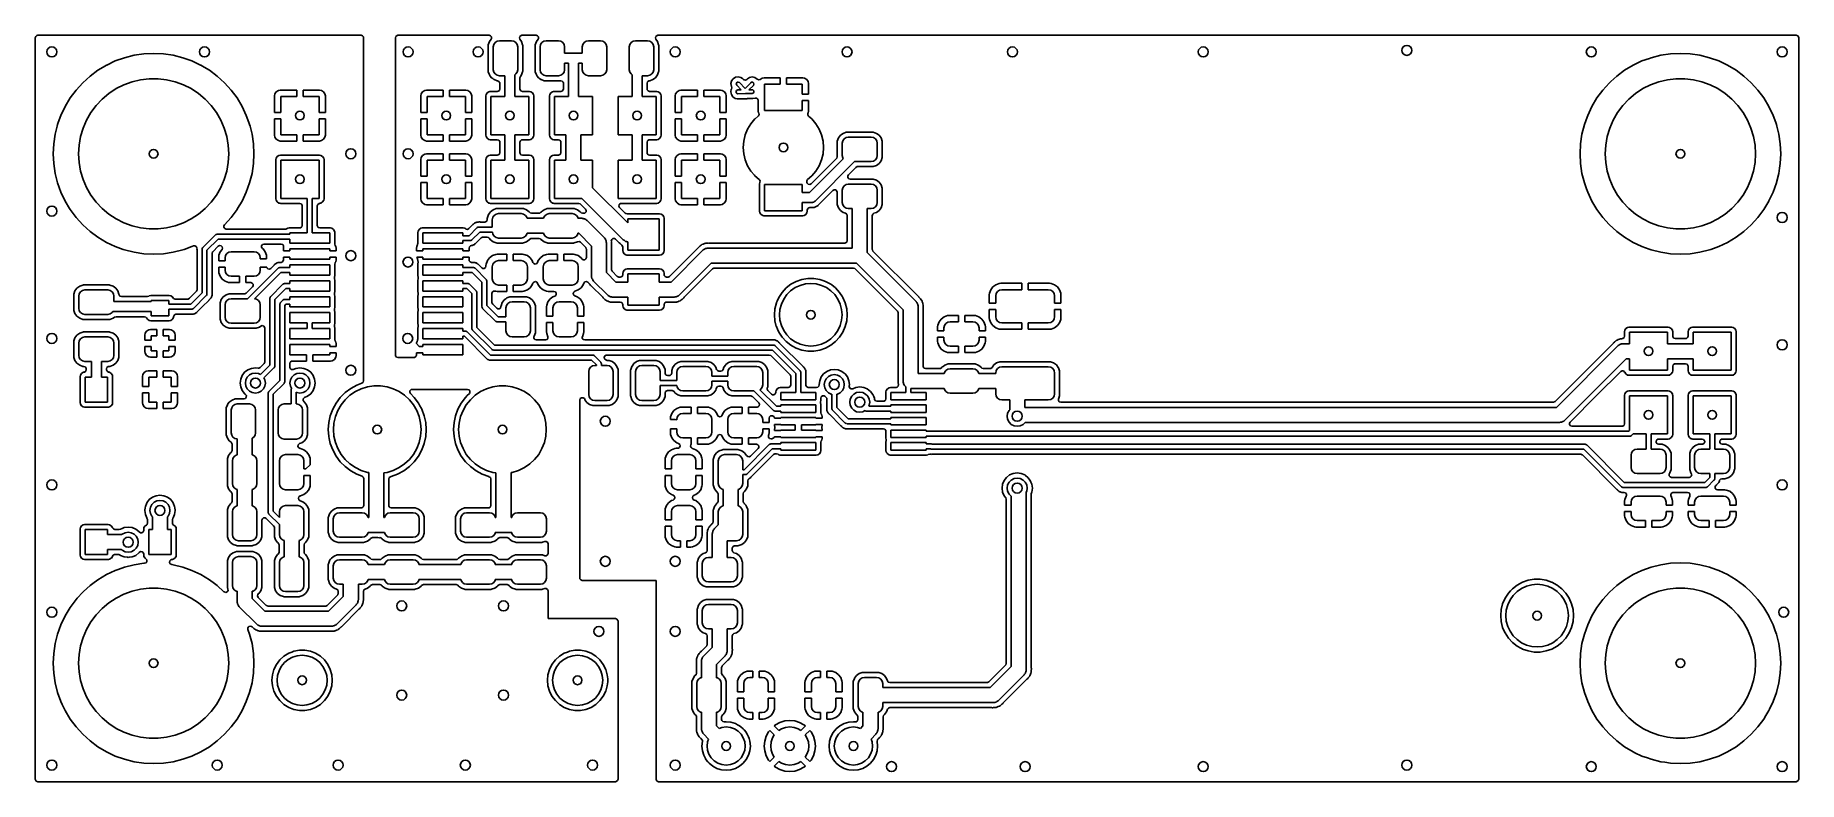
# Model space of a CAD drawing. Extents: x -0.19 to 2.59, y -0.99 to 0.19.
import ezdxf

# ---------------------------------------------------------------- set-up
doc = ezdxf.new("R2010")
doc.units = 0
doc.header["$MEASUREMENT"] = 0
doc.layers.add('BLACK', color=7, linetype='CONTINUOUS')

msp = doc.modelspace()

# ---------------------------------------------------------------- linework, layer by layer
at = {"layer": 'BLACK', "linetype": 'CONTINUOUS'}
for p, q in [((-0.186, 0.1821), (-0.1853, 0.1844)), ((-0.186, 0), (-0.186, 0.1821)), ((-0.1853, 0.1844), (-0.1834, 0.1859)), ((-0.1834, 0.1859), (-0.1821, 0.186)), ((-0.1821, 0.186), (0.3261, 0.186)), ((0.3261, 0.186), (0.3284, 0.1853)), ((0.3284, 0.1853), (0.3298, 0.1834)), ((0.3298, 0.1834), (0.33, 0.1821)), ((0.33, 0.1821), (0.33, -0.3565)), ((0.38, 0.1821), (0.3807, 0.1844)), ((0.38, 0.065), (0.38, 0.1821)), ((0.3807, 0.1844), (0.3827, 0.1859)), ((0.3827, 0.1859), (0.3839, 0.186)), ((0.3839, 0.186), (0.5274, 0.186)), ((0.5261, 0.1713), (0.526, 0.1701)), ((0.526, 0.1701), (0.526, 0.1299)), ((0.5279, 0.1762), (0.5261, 0.1713)), ((0.5261, 0.1713), (0.5261, 0.1713)), ((0.5274, 0.186), (0.5297, 0.1853)), ((0.5305, 0.1798), (0.5279, 0.1762)), ((0.5279, 0.1762), (0.5279, 0.1762)), ((0.5279, 0.1762), (0.5279, 0.1762)), ((0.5297, 0.1853), (0.5311, 0.1834)), ((0.5311, 0.1809), (0.5305, 0.1798)), ((0.5311, 0.1834), (0.5311, 0.1809)), ((0.5339, 0.168), (0.5346, 0.1716)), ((0.5339, 0.132), (0.5339, 0.168)), ((0.5346, 0.1716), (0.5367, 0.1747)), ((0.5367, 0.1747), (0.5398, 0.1768)), ((0.5398, 0.1768), (0.5435, 0.1776)), ((0.5435, 0.1776), (0.5627, 0.1776)), ((0.5627, 0.1776), (0.5664, 0.1768)), ((0.5664, 0.1768), (0.5695, 0.1747)), ((0.5695, 0.1747), (0.5716, 0.1716)), ((0.5716, 0.1716), (0.5723, 0.168)), ((0.5723, 0.168), (0.5723, 0.132)), ((0.5749, 0.1821), (0.5756, 0.1844)), ((0.5757, 0.1798), (0.5749, 0.1821)), ((0.5756, 0.1844), (0.5776, 0.1858)), ((0.5783, 0.1762), (0.5757, 0.1798)), ((0.5776, 0.1858), (0.5788, 0.186)), ((0.5801, 0.1713), (0.5783, 0.1762)), ((0.5788, 0.186), (0.6012, 0.186)), ((0.5802, 0.1701), (0.5801, 0.1713)), ((0.5802, 0.1299), (0.5802, 0.1701)), ((0.5802, 0.1701), (0.5802, 0.1701)), ((0.5999, 0.1713), (0.5998, 0.1701)), ((0.5998, 0.1701), (0.5998, 0.1299)), ((0.6017, 0.1762), (0.5999, 0.1713)), ((0.5999, 0.1713), (0.5999, 0.1713)), ((0.6012, 0.186), (0.6035, 0.1853)), ((0.6043, 0.1798), (0.6017, 0.1762)), ((0.6017, 0.1762), (0.6017, 0.1762)), ((0.6017, 0.1762), (0.6017, 0.1762)), ((0.6035, 0.1853), (0.6049, 0.1834)), ((0.6049, 0.1809), (0.6043, 0.1798)), ((0.6049, 0.1834), (0.6049, 0.1809)), ((0.6077, 0.168), (0.6084, 0.1716)), ((0.6077, 0.132), (0.6077, 0.168)), ((0.6084, 0.1716), (0.6105, 0.1747)), ((0.6105, 0.1747), (0.6136, 0.1768)), ((0.6136, 0.1768), (0.6173, 0.1776)), ((0.6173, 0.1776), (0.6365, 0.1776)), ((0.6365, 0.1776), (0.6402, 0.1768)), ((0.6402, 0.1768), (0.6433, 0.1747)), ((0.6433, 0.1747), (0.6454, 0.1716)), ((0.6454, 0.1716), (0.6461, 0.168)), ((0.6461, 0.168), (0.6461, 0.1579)), ((0.6739, 0.168), (0.6746, 0.1716)), ((0.6739, 0.1579), (0.6739, 0.168)), ((0.6746, 0.1716), (0.6767, 0.1747)), ((0.6767, 0.1747), (0.6798, 0.1768)), ((0.6798, 0.1768), (0.6835, 0.1776)), ((0.6835, 0.1776), (0.7027, 0.1776)), ((0.7027, 0.1776), (0.7064, 0.1768)), ((0.7064, 0.1768), (0.7095, 0.1747)), ((0.7095, 0.1747), (0.7116, 0.1716)), ((0.7116, 0.1716), (0.7123, 0.168)), ((0.7123, 0.168), (0.7123, 0.132)), ((0.7477, 0.168), (0.7484, 0.1716)), ((0.7477, 0.132), (0.7477, 0.168)), ((0.7484, 0.1716), (0.7505, 0.1747)), ((0.7505, 0.1747), (0.7536, 0.1768)), ((0.7536, 0.1768), (0.7573, 0.1776)), ((0.7573, 0.1776), (0.7765, 0.1776)), ((0.7765, 0.1776), (0.7802, 0.1768)), ((0.7802, 0.1768), (0.7833, 0.1747)), ((0.7833, 0.1747), (0.7854, 0.1716)), ((0.7854, 0.1716), (0.7861, 0.168)), ((0.7861, 0.168), (0.7861, 0.132)), ((0.7887, 0.1821), (0.7894, 0.1844)), ((0.7895, 0.1798), (0.7887, 0.1821)), ((0.7894, 0.1844), (0.7914, 0.1858)), ((0.7921, 0.1762), (0.7895, 0.1798)), ((0.7914, 0.1858), (0.7926, 0.186)), ((0.7939, 0.1713), (0.7921, 0.1762)), ((0.7926, 0.186), (2.5821, 0.186)), ((0.794, 0.1701), (0.7939, 0.1713)), ((0.794, 0.1299), (0.794, 0.1701)), ((0.794, 0.1701), (0.794, 0.1701)), ((2.5821, 0.186), (2.5844, 0.1853)), ((2.5844, 0.1853), (2.5859, 0.1834)), ((2.5859, 0.1834), (2.586, 0.1821)), ((2.586, 0.1821), (2.586, -0.9821)), ((-0.0743, 0.1391), (-0.0792, 0.1362)), ((-0.0737, 0.1393), (-0.0743, 0.1391)), ((-0.0603, 0.1457), (-0.0737, 0.1393)), ((-0.0458, 0.1509), (-0.0603, 0.1457)), ((-0.0308, 0.1547), (-0.0458, 0.1509)), ((-0.0458, 0.1509), (-0.0458, 0.1509)), ((-0.0458, 0.1509), (-0.0458, 0.1509)), ((-0.0155, 0.1569), (-0.0308, 0.1547)), ((0, 0.1577), (-0.0155, 0.1569)), ((0.0155, 0.1569), (0, 0.1577)), ((0.0308, 0.1547), (0.0155, 0.1569)), ((0.0458, 0.1509), (0.0308, 0.1547)), ((0.0603, 0.1457), (0.0458, 0.1509)), ((0.0458, 0.1509), (0.0458, 0.1509)), ((0.0458, 0.1509), (0.0458, 0.1509)), ((0.0737, 0.1393), (0.0603, 0.1457)), ((0.0743, 0.1391), (0.0737, 0.1393)), ((0.0792, 0.1362), (0.0743, 0.1391)), ((0.6461, 0.1579), (0.6739, 0.1579)), ((0.6521, 0.1421), (0.6461, 0.1421)), ((0.6461, 0.1421), (0.6461, 0.132)), ((0.6521, 0.09), (0.6521, 0.1421)), ((0.6739, 0.1421), (0.6679, 0.1421)), ((0.6679, 0.1421), (0.6679, 0.09)), ((0.6739, 0.132), (0.6739, 0.1421)), ((2.3257, 0.1391), (2.3124, 0.1311)), ((2.3396, 0.1457), (2.3257, 0.1391)), ((2.3512, 0.1498), (2.3396, 0.1457)), ((2.3396, 0.1457), (2.3396, 0.1457)), ((2.3542, 0.1509), (2.3512, 0.1498)), ((2.3692, 0.1547), (2.3542, 0.1509)), ((2.3845, 0.1569), (2.3692, 0.1547)), ((2.3692, 0.1547), (2.3692, 0.1547)), ((2.4, 0.1577), (2.3845, 0.1569)), ((2.3845, 0.1569), (2.3845, 0.1569)), ((2.3845, 0.1569), (2.3845, 0.1569)), ((2.4155, 0.1569), (2.4, 0.1577)), ((2.4308, 0.1547), (2.4155, 0.1569)), ((2.4458, 0.1509), (2.4308, 0.1547)), ((2.4604, 0.1457), (2.4458, 0.1509)), ((2.4458, 0.1509), (2.4458, 0.1509)), ((2.4458, 0.1509), (2.4458, 0.1509)), ((2.4743, 0.1391), (2.4604, 0.1457)), ((2.4876, 0.1311), (2.4743, 0.1391)), ((2.4743, 0.1391), (2.4743, 0.1391)), ((-0.1115, 0.1115), (-0.1219, 0.1)), ((-0.1, 0.1219), (-0.1115, 0.1115)), ((-0.0876, 0.1311), (-0.1, 0.1219)), ((-0.0792, 0.1362), (-0.0876, 0.1311)), ((-0.0468, 0.1085), (-0.0339, 0.1131)), ((-0.0339, 0.1131), (-0.0205, 0.1163)), ((-0.0205, 0.1163), (-0.0069, 0.1179)), ((-0.0069, 0.1179), (0.0069, 0.1179)), ((0.0069, 0.1179), (0.0205, 0.1163)), ((0.0205, 0.1163), (0.0339, 0.1131)), ((0.0339, 0.1131), (0.0468, 0.1085)), ((0.0876, 0.1311), (0.0792, 0.1362)), ((0.1, 0.1219), (0.0876, 0.1311)), ((0.1115, 0.1115), (0.1, 0.1219)), ((0.1219, 0.1), (0.1115, 0.1115)), ((0.526, 0.1299), (0.5261, 0.1287)), ((0.5261, 0.1287), (0.5261, 0.1287)), ((0.5261, 0.1287), (0.5279, 0.1238)), ((0.5279, 0.1238), (0.5279, 0.1238)), ((0.5279, 0.1238), (0.5279, 0.1238)), ((0.5279, 0.1238), (0.5292, 0.1219)), ((0.5292, 0.1219), (0.531, 0.1195)), ((0.531, 0.1195), (0.531, 0.1195)), ((0.531, 0.1195), (0.533, 0.1181)), ((0.533, 0.1181), (0.5349, 0.1166)), ((0.5346, 0.1284), (0.5339, 0.132)), ((0.5367, 0.1253), (0.5346, 0.1284)), ((0.5349, 0.1166), (0.5352, 0.1164)), ((0.5352, 0.1164), (0.5402, 0.1147)), ((0.5398, 0.1232), (0.5367, 0.1253)), ((0.5435, 0.1224), (0.5398, 0.1232)), ((0.5402, 0.1147), (0.5402, 0.1147)), ((0.5402, 0.1147), (0.5407, 0.1146)), ((0.5407, 0.1146), (0.5429, 0.1137)), ((0.5429, 0.1137), (0.5441, 0.1116)), ((0.5521, 0.1224), (0.5435, 0.1224)), ((0.5441, 0.1116), (0.5442, 0.1107)), ((0.5521, 0.09), (0.5521, 0.1224)), ((0.5695, 0.1253), (0.5679, 0.1242)), ((0.5679, 0.1242), (0.5679, 0.09)), ((0.5716, 0.1284), (0.5695, 0.1253)), ((0.5723, 0.132), (0.5716, 0.1284)), ((0.5758, 0.119), (0.5765, 0.1213)), ((0.5758, 0.1018), (0.5758, 0.119)), ((0.5765, 0.1213), (0.5783, 0.1238)), ((0.5765, 0.1213), (0.5765, 0.1213)), ((0.5783, 0.1238), (0.5801, 0.1287)), ((0.5783, 0.1238), (0.5783, 0.1238)), ((0.5801, 0.1287), (0.5802, 0.1299)), ((0.5802, 0.1299), (0.5802, 0.1299)), ((0.5998, 0.1299), (0.5999, 0.1287)), ((0.5999, 0.1287), (0.5999, 0.1287)), ((0.5999, 0.1287), (0.6017, 0.1238)), ((0.6017, 0.1238), (0.6017, 0.1238)), ((0.6017, 0.1238), (0.6017, 0.1238)), ((0.6017, 0.1238), (0.6031, 0.1219)), ((0.6031, 0.1219), (0.6048, 0.1195)), ((0.6048, 0.1195), (0.6048, 0.1195)), ((0.6048, 0.1195), (0.6068, 0.1181)), ((0.6068, 0.1181), (0.6088, 0.1166)), ((0.6084, 0.1284), (0.6077, 0.132)), ((0.6105, 0.1253), (0.6084, 0.1284)), ((0.6088, 0.1166), (0.609, 0.1164)), ((0.609, 0.1164), (0.614, 0.1147)), ((0.6136, 0.1232), (0.6105, 0.1253)), ((0.6173, 0.1224), (0.6136, 0.1232)), ((0.614, 0.1147), (0.614, 0.1147)), ((0.614, 0.1147), (0.614, 0.1147)), ((0.614, 0.1147), (0.614, 0.1147)), ((0.614, 0.1147), (0.614, 0.1147)), ((0.614, 0.1147), (0.6152, 0.1145)), ((0.6152, 0.1145), (0.6152, 0.1145)), ((0.6152, 0.1145), (0.6386, 0.1145)), ((0.6365, 0.1224), (0.6173, 0.1224)), ((0.6402, 0.1232), (0.6365, 0.1224)), ((0.6386, 0.1145), (0.64, 0.1147)), ((0.64, 0.1147), (0.6423, 0.1141)), ((0.6433, 0.1253), (0.6402, 0.1232)), ((0.6423, 0.1141), (0.6439, 0.1123)), ((0.6454, 0.1284), (0.6433, 0.1253)), ((0.6439, 0.1123), (0.6442, 0.1108)), ((0.6461, 0.132), (0.6454, 0.1284)), ((0.6746, 0.1284), (0.6739, 0.132)), ((0.6767, 0.1253), (0.6746, 0.1284)), ((0.6798, 0.1232), (0.6767, 0.1253)), ((0.6835, 0.1224), (0.6798, 0.1232)), ((0.7027, 0.1224), (0.6835, 0.1224)), ((0.7064, 0.1232), (0.7027, 0.1224)), ((0.7095, 0.1253), (0.7064, 0.1232)), ((0.7116, 0.1284), (0.7095, 0.1253)), ((0.7123, 0.132), (0.7116, 0.1284)), ((0.7484, 0.1284), (0.7477, 0.132)), ((0.7505, 0.1253), (0.7484, 0.1284)), ((0.7521, 0.1242), (0.7505, 0.1253)), ((0.7521, 0.09), (0.7521, 0.1242)), ((0.7765, 0.1224), (0.7679, 0.1224)), ((0.7679, 0.1224), (0.7679, 0.09)), ((0.7758, 0.1107), (0.7765, 0.113)), ((0.7802, 0.1232), (0.7765, 0.1224)), ((0.7765, 0.113), (0.7785, 0.1144)), ((0.7785, 0.1144), (0.7793, 0.1146)), ((0.7793, 0.1146), (0.7798, 0.1147)), ((0.7798, 0.1147), (0.7848, 0.1164)), ((0.7798, 0.1147), (0.7798, 0.1147)), ((0.7798, 0.1147), (0.7798, 0.1147)), ((0.7798, 0.1147), (0.7798, 0.1147)), ((0.7833, 0.1253), (0.7802, 0.1232)), ((0.7854, 0.1284), (0.7833, 0.1253)), ((0.7848, 0.1164), (0.789, 0.1195)), ((0.7848, 0.1164), (0.7848, 0.1164)), ((0.7848, 0.1164), (0.7848, 0.1164)), ((0.7861, 0.132), (0.7854, 0.1284)), ((0.789, 0.1195), (0.7921, 0.1238)), ((0.7921, 0.1238), (0.7939, 0.1287)), ((0.7939, 0.1287), (0.794, 0.1299)), ((0.794, 0.1299), (0.794, 0.1299)), ((0.9085, 0.1138), (0.9076, 0.1101)), ((0.9086, 0.1143), (0.9085, 0.1138)), ((0.9111, 0.1178), (0.9086, 0.1143)), ((0.9147, 0.1201), (0.9111, 0.1178)), ((0.919, 0.1209), (0.9147, 0.1201)), ((0.9159, 0.1106), (0.9171, 0.1123)), ((0.9171, 0.1123), (0.919, 0.1127)), ((0.9232, 0.1199), (0.919, 0.1209)), ((0.919, 0.1127), (0.9208, 0.1118)), ((0.9208, 0.1118), (0.9297, 0.1025)), ((0.9258, 0.1181), (0.9232, 0.1199)), ((0.9271, 0.1167), (0.9258, 0.1181)), ((0.9258, 0.1181), (0.9258, 0.1181)), ((0.9258, 0.1181), (0.9258, 0.1181)), ((0.9281, 0.116), (0.9271, 0.1167)), ((0.9305, 0.1156), (0.9281, 0.116)), ((0.9297, 0.1025), (0.9387, 0.1116)), ((0.9327, 0.1167), (0.9305, 0.1156)), ((0.9338, 0.1179), (0.9327, 0.1167)), ((0.9352, 0.1188), (0.9338, 0.1179)), ((0.9365, 0.1197), (0.9352, 0.1188)), ((0.9407, 0.1206), (0.9365, 0.1197)), ((0.9387, 0.1116), (0.9395, 0.1122)), ((0.9395, 0.1122), (0.9416, 0.1124)), ((0.945, 0.1197), (0.9407, 0.1206)), ((0.9416, 0.1124), (0.9432, 0.1112)), ((0.9432, 0.1112), (0.9437, 0.1093)), ((0.9486, 0.1174), (0.945, 0.1197)), ((0.9487, 0.1173), (0.9486, 0.1174)), ((0.9486, 0.1174), (0.9486, 0.1174)), ((0.949, 0.117), (0.9487, 0.1173)), ((0.9512, 0.1162), (0.949, 0.117)), ((0.9536, 0.1168), (0.9512, 0.1162)), ((0.9566, 0.1188), (0.9536, 0.1168)), ((0.9595, 0.1194), (0.9566, 0.1188)), ((0.9566, 0.1188), (0.9566, 0.1188)), ((0.985, 0.1194), (0.9595, 0.1194)), ((0.9595, 0.1194), (0.9595, 0.1194)), ((0.985, 0.1094), (0.985, 0.1194)), ((0.985, 0.1194), (0.985, 0.1194)), ((0.995, 0.1194), (0.995, 0.1094)), ((1.0205, 0.1194), (0.995, 0.1194)), ((0.995, 0.1194), (0.995, 0.1194)), ((1.0234, 0.1188), (1.0205, 0.1194)), ((1.0267, 0.1166), (1.0234, 0.1188)), ((1.029, 0.1133), (1.0267, 0.1166)), ((1.0267, 0.1166), (1.0267, 0.1166)), ((1.0295, 0.1104), (1.029, 0.1133)), ((1.029, 0.1133), (1.029, 0.1133)), ((2.2885, 0.1115), (2.2829, 0.1053)), ((2.2909, 0.1137), (2.2885, 0.1115)), ((2.2885, 0.1115), (2.2885, 0.1115)), ((2.2885, 0.1115), (2.2885, 0.1115)), ((2.3, 0.1219), (2.2909, 0.1137)), ((2.3124, 0.1311), (2.3, 0.1219)), ((2.3, 0.1219), (2.3, 0.1219)), ((2.3, 0.1219), (2.3, 0.1219)), ((2.3124, 0.1311), (2.3124, 0.1311)), ((2.3124, 0.1311), (2.3124, 0.1311)), ((2.3532, 0.1085), (2.3661, 0.1131)), ((2.3661, 0.1131), (2.3795, 0.1163)), ((2.3795, 0.1163), (2.3931, 0.1179)), ((2.3931, 0.1179), (2.4069, 0.1179)), ((2.4069, 0.1179), (2.4205, 0.1163)), ((2.4205, 0.1163), (2.4339, 0.1131)), ((2.4339, 0.1131), (2.4468, 0.1085)), ((2.5, 0.1219), (2.4876, 0.1311)), ((2.4876, 0.1311), (2.4876, 0.1311)), ((2.5115, 0.1115), (2.5, 0.1219)), ((2.5219, 0.1), (2.5115, 0.1115)), ((-0.1311, 0.0876), (-0.1391, 0.0743)), ((-0.1219, 0.1), (-0.1311, 0.0876)), ((-0.1311, 0.0876), (-0.1311, 0.0876)), ((-0.1311, 0.0876), (-0.1311, 0.0876)), ((-0.0905, 0.0759), (-0.0811, 0.0859)), ((-0.0811, 0.0859), (-0.0705, 0.0947)), ((-0.0705, 0.0947), (-0.0591, 0.1023)), ((-0.0591, 0.1023), (-0.0468, 0.1085)), ((0.0468, 0.1085), (0.0591, 0.1023)), ((0.0591, 0.1023), (0.0705, 0.0947)), ((0.0705, 0.0947), (0.0811, 0.0859)), ((0.0811, 0.0859), (0.0905, 0.0759)), ((0.1311, 0.0876), (0.1219, 0.1)), ((0.1391, 0.0743), (0.1311, 0.0876)), ((0.1311, 0.0876), (0.1311, 0.0876)), ((0.1311, 0.0876), (0.1311, 0.0876)), ((0.1906, 0.0939), (0.19, 0.091)), ((0.19, 0.091), (0.19, 0.065)), ((0.1928, 0.0972), (0.1906, 0.0939)), ((0.1961, 0.0994), (0.1928, 0.0972)), ((0.1928, 0.0972), (0.1928, 0.0972)), ((0.199, 0.1), (0.1961, 0.0994)), ((0.1961, 0.0994), (0.1961, 0.0994)), ((0.225, 0.1), (0.199, 0.1)), ((0.199, 0.1), (0.199, 0.1)), ((0.2, 0.065), (0.2, 0.09)), ((0.2, 0.09), (0.225, 0.09)), ((0.225, 0.09), (0.225, 0.1)), ((0.225, 0.1), (0.225, 0.1)), ((0.235, 0.1), (0.235, 0.09)), ((0.261, 0.1), (0.235, 0.1)), ((0.235, 0.1), (0.235, 0.1)), ((0.235, 0.09), (0.26, 0.09)), ((0.26, 0.09), (0.26, 0.065)), ((0.2639, 0.0994), (0.261, 0.1)), ((0.2672, 0.0972), (0.2639, 0.0994)), ((0.2694, 0.0939), (0.2672, 0.0972)), ((0.2672, 0.0972), (0.2672, 0.0972)), ((0.27, 0.091), (0.2694, 0.0939)), ((0.2694, 0.0939), (0.2694, 0.0939)), ((0.27, 0.065), (0.27, 0.091)), ((0.27, 0.091), (0.27, 0.091)), ((0.4206, 0.0939), (0.42, 0.091)), ((0.42, 0.091), (0.42, 0.065)), ((0.4228, 0.0972), (0.4206, 0.0939)), ((0.4261, 0.0994), (0.4228, 0.0972)), ((0.4228, 0.0972), (0.4228, 0.0972)), ((0.429, 0.1), (0.4261, 0.0994)), ((0.4261, 0.0994), (0.4261, 0.0994)), ((0.455, 0.1), (0.429, 0.1)), ((0.429, 0.1), (0.429, 0.1)), ((0.43, 0.065), (0.43, 0.09)), ((0.43, 0.09), (0.455, 0.09)), ((0.455, 0.09), (0.455, 0.1)), ((0.455, 0.1), (0.455, 0.1)), ((0.465, 0.1), (0.465, 0.09)), ((0.491, 0.1), (0.465, 0.1)), ((0.465, 0.1), (0.465, 0.1)), ((0.465, 0.09), (0.49, 0.09)), ((0.49, 0.09), (0.49, 0.065)), ((0.4939, 0.0994), (0.491, 0.1)), ((0.4972, 0.0972), (0.4939, 0.0994)), ((0.4994, 0.0939), (0.4972, 0.0972)), ((0.4972, 0.0972), (0.4972, 0.0972)), ((0.5, 0.091), (0.4994, 0.0939)), ((0.4994, 0.0939), (0.4994, 0.0939)), ((0.5, 0.065), (0.5, 0.091)), ((0.5, 0.091), (0.5, 0.091)), ((0.5226, 0.0931), (0.5221, 0.0908)), ((0.5221, 0.0908), (0.5221, 0.0908)), ((0.5221, 0.0908), (0.5221, 0.0292)), ((0.5243, 0.0957), (0.5226, 0.0931)), ((0.5226, 0.0931), (0.5226, 0.0931)), ((0.5269, 0.0974), (0.5243, 0.0957)), ((0.5243, 0.0957), (0.5243, 0.0957)), ((0.5287, 0.0978), (0.5269, 0.0974)), ((0.5292, 0.0979), (0.5287, 0.0978)), ((0.5403, 0.0979), (0.5292, 0.0979)), ((0.5292, 0.0979), (0.5292, 0.0979)), ((0.5292, 0.0979), (0.5292, 0.0979)), ((0.53, 0.03), (0.53, 0.09)), ((0.53, 0.09), (0.5521, 0.09)), ((0.5415, 0.0981), (0.5403, 0.0979)), ((0.5435, 0.0995), (0.5415, 0.0981)), ((0.5442, 0.1018), (0.5435, 0.0995)), ((0.5442, 0.1107), (0.5442, 0.1018)), ((0.5679, 0.09), (0.59, 0.09)), ((0.576, 0.1006), (0.5758, 0.1018)), ((0.5774, 0.0986), (0.576, 0.1006)), ((0.5797, 0.0979), (0.5774, 0.0986)), ((0.5908, 0.0979), (0.5797, 0.0979)), ((0.59, 0.09), (0.59, 0.03)), ((0.5931, 0.0974), (0.5908, 0.0979)), ((0.5908, 0.0979), (0.5908, 0.0979)), ((0.5957, 0.0957), (0.5931, 0.0974)), ((0.5974, 0.0931), (0.5957, 0.0957)), ((0.5979, 0.091), (0.5974, 0.0931)), ((0.5979, 0.0908), (0.5979, 0.091)), ((0.5979, 0.0292), (0.5979, 0.0908)), ((0.5979, 0.0908), (0.5979, 0.0908)), ((0.6226, 0.0931), (0.6221, 0.0908)), ((0.6221, 0.0908), (0.6221, 0.0908)), ((0.6221, 0.0908), (0.6221, 0.0292)), ((0.6243, 0.0957), (0.6226, 0.0931)), ((0.6226, 0.0931), (0.6226, 0.0931)), ((0.6269, 0.0974), (0.6243, 0.0957)), ((0.6243, 0.0957), (0.6243, 0.0957)), ((0.6287, 0.0978), (0.6269, 0.0974)), ((0.6292, 0.0979), (0.6287, 0.0978)), ((0.6403, 0.0979), (0.6292, 0.0979)), ((0.6292, 0.0979), (0.6292, 0.0979)), ((0.6292, 0.0979), (0.6292, 0.0979)), ((0.63, 0.03), (0.63, 0.09)), ((0.63, 0.09), (0.6521, 0.09)), ((0.6415, 0.0981), (0.6403, 0.0979)), ((0.6435, 0.0995), (0.6415, 0.0981)), ((0.6442, 0.1018), (0.6435, 0.0995)), ((0.6442, 0.1108), (0.6442, 0.1018)), ((0.6679, 0.09), (0.69, 0.09)), ((0.69, 0.09), (0.69, 0.03)), ((0.73, 0.03), (0.73, 0.09)), ((0.73, 0.09), (0.7521, 0.09)), ((0.7679, 0.09), (0.79, 0.09)), ((0.7758, 0.1018), (0.7758, 0.1107)), ((0.776, 0.1006), (0.7758, 0.1018)), ((0.7774, 0.0986), (0.776, 0.1006)), ((0.7797, 0.0979), (0.7774, 0.0986)), ((0.7908, 0.0979), (0.7797, 0.0979)), ((0.79, 0.09), (0.79, 0.03)), ((0.7931, 0.0974), (0.7908, 0.0979)), ((0.7908, 0.0979), (0.7908, 0.0979)), ((0.7957, 0.0957), (0.7931, 0.0974)), ((0.7974, 0.0931), (0.7957, 0.0957)), ((0.7979, 0.091), (0.7974, 0.0931)), ((0.7979, 0.0908), (0.7979, 0.091)), ((0.7979, 0.065), (0.7979, 0.0908)), ((0.7979, 0.0908), (0.7979, 0.0908)), ((0.8206, 0.0939), (0.82, 0.091)), ((0.82, 0.091), (0.82, 0.065)), ((0.8228, 0.0972), (0.8206, 0.0939)), ((0.8261, 0.0994), (0.8228, 0.0972)), ((0.8228, 0.0972), (0.8228, 0.0972)), ((0.829, 0.1), (0.8261, 0.0994)), ((0.8261, 0.0994), (0.8261, 0.0994)), ((0.855, 0.1), (0.829, 0.1)), ((0.829, 0.1), (0.829, 0.1)), ((0.83, 0.065), (0.83, 0.09)), ((0.83, 0.09), (0.855, 0.09)), ((0.855, 0.09), (0.855, 0.1)), ((0.855, 0.1), (0.855, 0.1)), ((0.865, 0.1), (0.865, 0.09)), ((0.891, 0.1), (0.865, 0.1)), ((0.865, 0.1), (0.865, 0.1)), ((0.865, 0.09), (0.89, 0.09)), ((0.89, 0.09), (0.89, 0.065)), ((0.8939, 0.0994), (0.891, 0.1)), ((0.8972, 0.0972), (0.8939, 0.0994)), ((0.8994, 0.0939), (0.8972, 0.0972)), ((0.8972, 0.0972), (0.8972, 0.0972)), ((0.9, 0.091), (0.8994, 0.0939)), ((0.8994, 0.0939), (0.8994, 0.0939)), ((0.9, 0.065), (0.9, 0.091)), ((0.9, 0.091), (0.9, 0.091)), ((0.9081, 0.1014), (0.9073, 0.0972)), ((0.9073, 0.0972), (0.9073, 0.0972)), ((0.9073, 0.0972), (0.9082, 0.093)), ((0.9076, 0.1101), (0.9076, 0.1101)), ((0.9076, 0.1101), (0.9084, 0.1058)), ((0.9083, 0.1017), (0.9081, 0.1014)), ((0.9082, 0.093), (0.9106, 0.0894)), ((0.9089, 0.1036), (0.9083, 0.1017)), ((0.9084, 0.1058), (0.9085, 0.1055)), ((0.9085, 0.1055), (0.9085, 0.1054)), ((0.9085, 0.1054), (0.9089, 0.1036)), ((0.9106, 0.0894), (0.9143, 0.087)), ((0.9143, 0.087), (0.9174, 0.0864)), ((0.9155, 0.0978), (0.9165, 0.0995)), ((0.9159, 0.0958), (0.9155, 0.0978)), ((0.916, 0.1086), (0.9159, 0.1106)), ((0.9174, 0.0945), (0.9159, 0.0958)), ((0.9166, 0.1078), (0.916, 0.1086)), ((0.9165, 0.0995), (0.9184, 0.1003)), ((0.9237, 0.1003), (0.9166, 0.1078)), ((0.9184, 0.0943), (0.9174, 0.0945)), ((0.9174, 0.0864), (0.9191, 0.0865)), ((0.9174, 0.0864), (0.9174, 0.0864)), ((0.9174, 0.0864), (0.9174, 0.0864)), ((0.9184, 0.1003), (0.9237, 0.1003)), ((0.93, 0.0945), (0.9184, 0.0943)), ((0.9191, 0.0865), (0.9282, 0.0865)), ((0.9282, 0.0865), (0.9291, 0.0864)), ((0.9291, 0.0864), (0.9304, 0.0861)), ((0.9304, 0.0943), (0.93, 0.0945)), ((0.9312, 0.0945), (0.9304, 0.0943)), ((0.9304, 0.0861), (0.9326, 0.0865)), ((0.9304, 0.0861), (0.9304, 0.0861)), ((0.9408, 0.0945), (0.9312, 0.0945)), ((0.9326, 0.0865), (0.9333, 0.0866)), ((0.9333, 0.0866), (0.942, 0.0867)), ((0.9429, 0.1074), (0.9359, 0.1004)), ((0.9359, 0.1004), (0.9408, 0.1005)), ((0.9408, 0.1005), (0.9418, 0.1003)), ((0.9427, 0.0953), (0.9408, 0.0945)), ((0.9418, 0.1003), (0.9433, 0.099)), ((0.942, 0.0867), (0.9455, 0.0874)), ((0.942, 0.0867), (0.942, 0.0867)), ((0.9437, 0.097), (0.9427, 0.0953)), ((0.9437, 0.1093), (0.9429, 0.1074)), ((0.9433, 0.099), (0.9437, 0.097)), ((0.9455, 0.0873), (0.9475, 0.0875)), ((0.9455, 0.0874), (0.9455, 0.0873)), ((0.9475, 0.0875), (0.9495, 0.0863)), ((0.9495, 0.0863), (0.9505, 0.084)), ((0.9505, 0.084), (0.9505, 0.0837)), ((0.9505, 0.0837), (0.9505, 0.0671)), ((0.9605, 0.0681), (0.9605, 0.1094)), ((0.9605, 0.1094), (0.985, 0.1094)), ((0.995, 0.1094), (1.0195, 0.1094)), ((1.0195, 0.1094), (1.0195, 0.0937)), ((1.0195, 0.0937), (1.0295, 0.0937)), ((1.0295, 0.0837), (1.0195, 0.0837)), ((1.0195, 0.0837), (1.0195, 0.0681)), ((1.0295, 0.0937), (1.0295, 0.1104)), ((1.0295, 0.1104), (1.0295, 0.1104)), ((1.0295, 0.0937), (1.0295, 0.0937)), ((1.0295, 0.0671), (1.0295, 0.0837)), ((1.0295, 0.0837), (1.0295, 0.0837)), ((2.2689, 0.0876), (2.2609, 0.0743)), ((2.2781, 0.1), (2.2689, 0.0876)), ((2.2689, 0.0876), (2.2689, 0.0876)), ((2.2829, 0.1053), (2.2781, 0.1)), ((2.3095, 0.0759), (2.319, 0.0859)), ((2.319, 0.0859), (2.3295, 0.0947)), ((2.3295, 0.0947), (2.3409, 0.1023)), ((2.3409, 0.1023), (2.3532, 0.1085)), ((2.4468, 0.1085), (2.4591, 0.1023)), ((2.4591, 0.1023), (2.4705, 0.0947)), ((2.4705, 0.0947), (2.4811, 0.0859)), ((2.4811, 0.0859), (2.4905, 0.0759)), ((2.5311, 0.0876), (2.5219, 0.1)), ((2.5391, 0.0743), (2.5311, 0.0876)), ((2.5311, 0.0876), (2.5311, 0.0876)), ((2.5311, 0.0876), (2.5311, 0.0876)), ((-0.1457, 0.0603), (-0.1498, 0.049)), ((-0.1391, 0.0743), (-0.1457, 0.0603)), ((-0.1391, 0.0743), (-0.1391, 0.0743)), ((-0.1391, 0.0743), (-0.1391, 0.0743)), ((-0.1055, 0.053), (-0.0987, 0.0649)), ((-0.0987, 0.0649), (-0.0905, 0.0759)), ((0.0905, 0.0759), (0.0987, 0.0649)), ((0.0987, 0.0649), (0.1055, 0.053)), ((0.1435, 0.065), (0.1391, 0.0743)), ((0.1391, 0.0743), (0.1391, 0.0743)), ((0.1391, 0.0743), (0.1391, 0.0743)), ((0.1457, 0.0603), (0.1435, 0.065)), ((0.1498, 0.049), (0.1457, 0.0603)), ((0.19, 0.065), (0.2, 0.065)), ((0.26, 0.065), (0.27, 0.065)), ((0.27, 0.065), (0.27, 0.065)), ((0.38, -0.035), (0.38, 0.065)), ((0.42, 0.065), (0.43, 0.065)), ((0.42, 0.065), (0.42, 0.065)), ((0.49, 0.065), (0.5, 0.065)), ((0.5, 0.065), (0.5, 0.065)), ((0.7979, 0.0292), (0.7979, 0.065)), ((0.82, 0.065), (0.83, 0.065)), ((0.82, 0.065), (0.82, 0.065)), ((0.89, 0.065), (0.9, 0.065)), ((0.9, 0.065), (0.9, 0.065)), ((0.9504, 0.059), (0.9457, 0.055)), ((0.9509, 0.0596), (0.9504, 0.059)), ((0.9505, 0.0671), (0.9505, 0.0671)), ((0.9505, 0.0671), (0.9511, 0.0642)), ((0.9517, 0.0618), (0.9509, 0.0596)), ((0.9511, 0.0642), (0.9511, 0.0642)), ((0.9511, 0.0642), (0.9511, 0.0641)), ((0.9511, 0.0641), (0.9511, 0.0641)), ((0.9511, 0.0641), (0.9512, 0.0638)), ((0.9512, 0.0638), (0.9512, 0.0638)), ((0.9512, 0.0638), (0.9517, 0.0618)), ((1.0195, 0.0681), (0.9605, 0.0681)), ((1.0284, 0.0611), (1.0286, 0.0635)), ((1.0296, 0.059), (1.0284, 0.0611)), ((1.0286, 0.0635), (1.0289, 0.0641)), ((1.0289, 0.0641), (1.029, 0.0642)), ((1.029, 0.0642), (1.0295, 0.0671)), ((1.0295, 0.0671), (1.0295, 0.0671)), ((1.0347, 0.0547), (1.0296, 0.059)), ((2.2534, 0.0577), (2.2491, 0.0458)), ((2.2543, 0.0603), (2.2534, 0.0577)), ((2.2609, 0.0743), (2.2543, 0.0603)), ((2.2543, 0.0603), (2.2543, 0.0603)), ((2.2944, 0.053), (2.3013, 0.0649)), ((2.3013, 0.0649), (2.3095, 0.0759)), ((2.4905, 0.0759), (2.4987, 0.0649)), ((2.4987, 0.0649), (2.5055, 0.053)), ((2.5457, 0.0603), (2.5391, 0.0743)), ((2.5391, 0.0743), (2.5391, 0.0743)), ((2.5391, 0.0743), (2.5391, 0.0743)), ((2.5498, 0.049), (2.5457, 0.0603)), ((-0.1547, 0.0308), (-0.1569, 0.0155)), ((-0.1516, 0.0431), (-0.1547, 0.0308)), ((-0.1509, 0.0458), (-0.1516, 0.0431)), ((-0.1498, 0.049), (-0.1509, 0.0458)), ((-0.1149, 0.0272), (-0.111, 0.0404)), ((-0.111, 0.0404), (-0.1055, 0.053)), ((0.1055, 0.053), (0.111, 0.0404)), ((0.111, 0.0404), (0.1149, 0.0272)), ((0.1509, 0.0458), (0.1498, 0.049)), ((0.1516, 0.0431), (0.1509, 0.0458)), ((0.1547, 0.0308), (0.1516, 0.0431)), ((0.1569, 0.0155), (0.1547, 0.0308)), ((0.19, 0.055), (0.19, 0.055)), ((0.19, 0.055), (0.19, 0.029)), ((0.2, 0.055), (0.19, 0.055)), ((0.19, 0.029), (0.1906, 0.0261)), ((0.2, 0.03), (0.2, 0.055)), ((0.225, 0.03), (0.2, 0.03)), ((0.225, 0.02), (0.225, 0.03)), ((0.26, 0.03), (0.235, 0.03)), ((0.235, 0.03), (0.235, 0.02)), ((0.27, 0.055), (0.26, 0.055)), ((0.26, 0.055), (0.26, 0.03)), ((0.2694, 0.0261), (0.27, 0.029)), ((0.27, 0.029), (0.27, 0.055)), ((0.27, 0.055), (0.27, 0.055)), ((0.27, 0.029), (0.27, 0.029)), ((0.42, 0.055), (0.42, 0.055)), ((0.42, 0.055), (0.42, 0.029)), ((0.43, 0.055), (0.42, 0.055)), ((0.42, 0.029), (0.4206, 0.0261)), ((0.43, 0.03), (0.43, 0.055)), ((0.455, 0.03), (0.43, 0.03)), ((0.455, 0.02), (0.455, 0.03)), ((0.49, 0.03), (0.465, 0.03)), ((0.465, 0.03), (0.465, 0.02)), ((0.5, 0.055), (0.49, 0.055)), ((0.49, 0.055), (0.49, 0.03)), ((0.4994, 0.0261), (0.5, 0.029)), ((0.5, 0.029), (0.5, 0.055)), ((0.5, 0.055), (0.5, 0.055)), ((0.5, 0.029), (0.5, 0.029)), ((0.5221, 0.0292), (0.5221, 0.0292)), ((0.5221, 0.0292), (0.5226, 0.0269)), ((0.5521, 0.03), (0.53, 0.03)), ((0.5521, -0.01), (0.5521, 0.03)), ((0.59, 0.03), (0.5679, 0.03)), ((0.5679, 0.03), (0.5679, -0.01)), ((0.5974, 0.0269), (0.5979, 0.029)), ((0.5979, 0.029), (0.5979, 0.0292)), ((0.5979, 0.0292), (0.5979, 0.0292)), ((0.6221, 0.0292), (0.6221, 0.0292)), ((0.6221, 0.0292), (0.6226, 0.0269)), ((0.6482, 0.03), (0.63, 0.03)), ((0.6482, -0.01), (0.6482, 0.03)), ((0.69, 0.03), (0.6718, 0.03)), ((0.6718, 0.03), (0.6718, -0.01)), ((0.7521, 0.03), (0.73, 0.03)), ((0.7521, -0.01), (0.7521, 0.03)), ((0.79, 0.03), (0.7679, 0.03)), ((0.7679, 0.03), (0.7679, -0.01)), ((0.7974, 0.0269), (0.7979, 0.029)), ((0.7979, 0.029), (0.7979, 0.0292)), ((0.7979, 0.0292), (0.7979, 0.0292)), ((0.82, 0.055), (0.82, 0.055)), ((0.82, 0.055), (0.82, 0.029)), ((0.83, 0.055), (0.82, 0.055)), ((0.82, 0.029), (0.8206, 0.0261)), ((0.83, 0.03), (0.83, 0.055)), ((0.855, 0.03), (0.83, 0.03)), ((0.855, 0.02), (0.855, 0.03)), ((0.89, 0.03), (0.865, 0.03)), ((0.865, 0.03), (0.865, 0.02)), ((0.9, 0.055), (0.89, 0.055)), ((0.89, 0.055), (0.89, 0.03)), ((0.8994, 0.0261), (0.9, 0.029)), ((0.9, 0.029), (0.9, 0.055)), ((0.9, 0.055), (0.9, 0.055)), ((0.9, 0.029), (0.9, 0.029)), ((0.9299, 0.0295), (0.9276, 0.0199)), ((0.9337, 0.0387), (0.9299, 0.0295)), ((0.9389, 0.0472), (0.9337, 0.0387)), ((0.9337, 0.0387), (0.9337, 0.0387)), ((0.9453, 0.0547), (0.9389, 0.0472)), ((0.9389, 0.0472), (0.9389, 0.0472)), ((0.9457, 0.055), (0.9453, 0.0547)), ((0.9453, 0.0547), (0.9453, 0.0547)), ((0.9453, 0.0547), (0.9453, 0.0547)), ((1.0411, 0.0472), (1.0347, 0.0547)), ((1.0463, 0.0387), (1.0411, 0.0472)), ((1.0501, 0.0295), (1.0463, 0.0387)), ((1.0524, 0.0199), (1.0501, 0.0295)), ((1.0795, 0.029), (1.0764, 0.0248)), ((1.0838, 0.0321), (1.0795, 0.029)), ((1.0888, 0.0339), (1.0838, 0.0321)), ((1.0899, 0.034), (1.0888, 0.0339)), ((1.1301, 0.034), (1.0899, 0.034)), ((1.0899, 0.034), (1.0899, 0.034)), ((1.0899, 0.034), (1.0899, 0.034)), ((1.1313, 0.0339), (1.1301, 0.034)), ((1.1301, 0.034), (1.1301, 0.034)), ((1.1301, 0.034), (1.1301, 0.034)), ((1.1362, 0.0321), (1.1313, 0.0339)), ((1.1405, 0.029), (1.1362, 0.0321)), ((1.1436, 0.0248), (1.1405, 0.029)), ((2.2453, 0.0308), (2.2431, 0.0155)), ((2.2491, 0.0458), (2.2453, 0.0308)), ((2.2453, 0.0308), (2.2453, 0.0308)), ((2.2851, 0.0272), (2.289, 0.0404)), ((2.289, 0.0404), (2.2944, 0.053)), ((2.5055, 0.053), (2.511, 0.0404)), ((2.511, 0.0404), (2.5149, 0.0272)), ((2.5509, 0.0458), (2.5498, 0.049)), ((2.5516, 0.0431), (2.5509, 0.0458)), ((2.5547, 0.0308), (2.5516, 0.0431)), ((2.5569, 0.0155), (2.5547, 0.0308)), ((-0.186, -0.3186), (-0.186, 0)), ((-0.1569, 0.0155), (-0.1577, 0)), ((-0.1577, 0), (-0.1569, -0.0155)), ((-0.1181, 0), (-0.1173, 0.0137)), ((-0.1173, -0.0137), (-0.1181, 0)), ((-0.1173, 0.0137), (-0.1149, 0.0272)), ((0.1149, 0.0272), (0.1173, 0.0137)), ((0.1173, 0.0137), (0.1181, 0)), ((0.1181, 0), (0.1173, -0.0137)), ((0.1577, 0), (0.1569, 0.0155)), ((0.1569, -0.0155), (0.1577, 0)), ((0.1906, 0.0261), (0.1906, 0.0261)), ((0.1906, 0.0261), (0.1928, 0.0228)), ((0.1928, 0.0228), (0.1928, 0.0228)), ((0.1928, 0.0228), (0.1961, 0.0206)), ((0.1961, 0.0206), (0.199, 0.02)), ((0.199, 0.02), (0.225, 0.02)), ((0.225, 0.02), (0.225, 0.02)), ((0.235, 0.02), (0.235, 0.02)), ((0.235, 0.02), (0.261, 0.02)), ((0.261, 0.02), (0.2639, 0.0206)), ((0.261, 0.02), (0.261, 0.02)), ((0.2639, 0.0206), (0.2672, 0.0228)), ((0.2639, 0.0206), (0.2639, 0.0206)), ((0.2672, 0.0228), (0.2694, 0.0261)), ((0.2672, 0.0228), (0.2672, 0.0228)), ((0.4206, 0.0261), (0.4206, 0.0261)), ((0.4206, 0.0261), (0.4228, 0.0228)), ((0.4228, 0.0228), (0.4228, 0.0228)), ((0.4228, 0.0228), (0.4261, 0.0206)), ((0.4261, 0.0206), (0.429, 0.02)), ((0.429, 0.02), (0.455, 0.02)), ((0.455, 0), (0.429, 0)), ((0.429, 0), (0.429, 0)), ((0.455, 0.02), (0.455, 0.02)), ((0.455, 0), (0.455, 0)), ((0.465, 0.02), (0.491, 0.02)), ((0.491, 0), (0.465, 0)), ((0.465, 0), (0.465, 0)), ((0.491, 0.02), (0.4939, 0.0206)), ((0.491, 0.02), (0.491, 0.02)), ((0.4939, -0.0006), (0.491, 0)), ((0.4939, 0.0206), (0.4972, 0.0228)), ((0.4939, 0.0206), (0.4939, 0.0206)), ((0.4972, 0.0228), (0.4994, 0.0261)), ((0.4972, 0.0228), (0.4972, 0.0228)), ((0.5226, 0.0269), (0.5226, 0.0269)), ((0.5226, 0.0269), (0.5243, 0.0243)), ((0.5243, 0.0243), (0.5243, 0.0243)), ((0.5243, 0.0243), (0.5269, 0.0226)), ((0.5269, 0.0226), (0.5269, 0.0226)), ((0.5269, 0.0226), (0.5292, 0.0221)), ((0.5292, 0.0221), (0.5292, 0.0221)), ((0.5292, 0.0221), (0.5292, 0.0221)), ((0.5292, 0.0221), (0.5403, 0.0221)), ((0.5403, 0.0221), (0.5426, 0.0214)), ((0.5426, 0.0214), (0.544, 0.0194)), ((0.5442, 0.0018), (0.5435, -0.0005)), ((0.544, 0.0194), (0.5442, 0.0182)), ((0.5442, 0.0182), (0.5442, 0.0018)), ((0.5758, 0.0182), (0.5765, 0.0205)), ((0.5758, 0.0018), (0.5758, 0.0182)), ((0.576, 0.0006), (0.5758, 0.0018)), ((0.5774, -0.0014), (0.576, 0.0006)), ((0.5765, 0.0205), (0.5785, 0.0219)), ((0.5785, 0.0219), (0.5797, 0.0221)), ((0.5797, 0.0221), (0.5908, 0.0221)), ((0.5908, 0.0221), (0.5931, 0.0226)), ((0.5908, 0.0221), (0.5908, 0.0221)), ((0.5908, 0.0221), (0.5908, 0.0221)), ((0.5931, 0.0226), (0.5957, 0.0243)), ((0.5931, 0.0226), (0.5931, 0.0226)), ((0.5931, 0.0226), (0.5931, 0.0226)), ((0.5931, 0.0226), (0.5931, 0.0226)), ((0.5957, 0.0243), (0.5974, 0.0269)), ((0.5957, 0.0243), (0.5957, 0.0243)), ((0.6226, 0.0269), (0.6226, 0.0269)), ((0.6226, 0.0269), (0.6243, 0.0243)), ((0.6243, 0.0243), (0.6243, 0.0243)), ((0.6243, 0.0243), (0.6269, 0.0226)), ((0.6269, 0.0226), (0.6269, 0.0226)), ((0.6269, 0.0226), (0.6292, 0.0221)), ((0.6292, 0.0221), (0.6292, 0.0221)), ((0.6292, 0.0221), (0.6292, 0.0221)), ((0.6292, 0.0221), (0.6364, 0.0221)), ((0.6364, 0.0221), (0.6387, 0.0214)), ((0.6387, 0.0214), (0.6401, 0.0194)), ((0.6403, 0.0018), (0.6396, -0.0005)), ((0.6401, 0.0194), (0.6403, 0.0182)), ((0.6403, 0.0182), (0.6403, 0.0018)), ((0.7758, 0.0182), (0.7765, 0.0205)), ((0.7758, 0.0018), (0.7758, 0.0182)), ((0.776, 0.0006), (0.7758, 0.0018)), ((0.7774, -0.0014), (0.776, 0.0006)), ((0.7765, 0.0205), (0.7785, 0.0219)), ((0.7785, 0.0219), (0.7797, 0.0221)), ((0.7797, 0.0221), (0.7908, 0.0221)), ((0.7908, 0.0221), (0.7931, 0.0226)), ((0.7908, 0.0221), (0.7908, 0.0221)), ((0.7908, 0.0221), (0.7908, 0.0221)), ((0.7931, 0.0226), (0.7957, 0.0243)), ((0.7931, 0.0226), (0.7931, 0.0226)), ((0.7931, 0.0226), (0.7931, 0.0226)), ((0.7931, 0.0226), (0.7931, 0.0226)), ((0.7957, 0.0243), (0.7974, 0.0269)), ((0.7957, 0.0243), (0.7957, 0.0243)), ((0.8206, 0.0261), (0.8206, 0.0261)), ((0.8206, 0.0261), (0.8228, 0.0228)), ((0.8228, 0.0228), (0.8228, 0.0228)), ((0.8228, 0.0228), (0.8261, 0.0206)), ((0.8261, 0.0206), (0.829, 0.02)), ((0.829, 0.02), (0.855, 0.02)), ((0.855, 0), (0.829, 0)), ((0.829, 0), (0.829, 0)), ((0.855, 0.02), (0.855, 0.02)), ((0.855, 0), (0.855, 0)), ((0.865, 0.02), (0.891, 0.02)), ((0.891, 0), (0.865, 0)), ((0.865, 0), (0.865, 0)), ((0.891, 0.02), (0.8939, 0.0206)), ((0.891, 0.02), (0.891, 0.02)), ((0.8939, -0.0006), (0.891, 0)), ((0.8939, 0.0206), (0.8972, 0.0228)), ((0.8939, 0.0206), (0.8939, 0.0206)), ((0.8972, 0.0228), (0.8994, 0.0261)), ((0.8972, 0.0228), (0.8972, 0.0228)), ((0.9276, 0.0199), (0.9268, 0.01)), ((0.9268, 0.01), (0.9276, 0.0001)), ((0.9276, 0.0001), (0.9299, -0.0095)), ((1.0501, -0.0095), (1.0524, 0.0001)), ((1.0532, 0.01), (1.0524, 0.0199)), ((1.0524, 0.0001), (1.0532, 0.01)), ((1.0747, 0.0198), (1.0745, 0.0186)), ((1.0745, 0.0186), (1.0745, -0.0046)), ((1.0764, 0.0248), (1.0747, 0.0198)), ((1.0747, 0.0198), (1.0747, 0.0198)), ((1.0764, 0.0248), (1.0764, 0.0248)), ((1.0764, 0.0248), (1.0764, 0.0248)), ((1.0824, 0.0165), (1.0832, 0.0202)), ((1.0824, -0.0027), (1.0824, 0.0165)), ((1.0832, 0.0202), (1.0853, 0.0233)), ((1.0853, 0.0233), (1.0884, 0.0254)), ((1.0884, 0.0254), (1.092, 0.0261)), ((1.092, 0.0261), (1.128, 0.0261)), ((1.128, 0.0261), (1.1316, 0.0254)), ((1.1316, 0.0254), (1.1347, 0.0233)), ((1.1347, 0.0233), (1.1368, 0.0202)), ((1.1368, 0.0202), (1.1376, 0.0165)), ((1.1376, 0.0165), (1.1376, -0.0027)), ((1.1453, 0.0198), (1.1436, 0.0248)), ((1.1455, 0.0186), (1.1453, 0.0198)), ((1.1455, 0), (1.1455, 0.0186)), ((1.1455, 0.0186), (1.1455, 0.0186)), ((1.1455, -0.0048), (1.1455, 0)), ((2.2431, 0.0155), (2.2423, 0)), ((2.2423, 0), (2.2431, -0.0155)), ((2.2431, 0.0155), (2.2431, 0.0155)), ((2.2431, 0.0155), (2.2431, 0.0155)), ((2.2819, 0), (2.2827, 0.0137)), ((2.2827, -0.0137), (2.2819, 0)), ((2.2827, 0.0137), (2.2851, 0.0272)), ((2.5149, 0.0272), (2.5173, 0.0137)), ((2.5173, 0.0137), (2.5181, 0)), ((2.5181, 0), (2.5173, -0.0137)), ((2.5577, 0), (2.5569, 0.0155)), ((2.5569, -0.0155), (2.5577, 0)), ((-0.1569, -0.0155), (-0.1547, -0.0308)), ((-0.1149, -0.0272), (-0.1173, -0.0137)), ((-0.111, -0.0404), (-0.1149, -0.0272)), ((0.1149, -0.0272), (0.111, -0.0404)), ((0.1173, -0.0137), (0.1149, -0.0272)), ((0.1547, -0.0308), (0.1569, -0.0155)), ((0.1926, -0.0069), (0.1921, -0.0092)), ((0.1921, -0.0092), (0.1921, -0.0092)), ((0.1921, -0.0092), (0.1921, -0.0708)), ((0.1943, -0.0043), (0.1926, -0.0069)), ((0.1926, -0.0069), (0.1926, -0.0069)), ((0.1969, -0.0026), (0.1943, -0.0043)), ((0.1943, -0.0043), (0.1943, -0.0043)), ((0.1992, -0.0021), (0.1969, -0.0026)), ((0.1969, -0.0026), (0.1969, -0.0026)), ((0.2608, -0.0021), (0.1992, -0.0021)), ((0.1992, -0.0021), (0.1992, -0.0021)), ((0.1992, -0.0021), (0.1992, -0.0021)), ((0.2, -0.07), (0.2, -0.01)), ((0.2, -0.01), (0.26, -0.01)), ((0.26, -0.01), (0.26, -0.07)), ((0.2631, -0.0026), (0.2608, -0.0021)), ((0.2608, -0.0021), (0.2608, -0.0021)), ((0.2657, -0.0043), (0.2631, -0.0026)), ((0.2631, -0.0026), (0.2631, -0.0026)), ((0.2631, -0.0026), (0.2631, -0.0026)), ((0.2631, -0.0026), (0.2631, -0.0026)), ((0.2674, -0.0069), (0.2657, -0.0043)), ((0.2657, -0.0043), (0.2657, -0.0043)), ((0.2679, -0.0092), (0.2674, -0.0069)), ((0.2679, -0.0708), (0.2679, -0.0092)), ((0.4206, -0.0061), (0.42, -0.009)), ((0.42, -0.009), (0.42, -0.035)), ((0.4228, -0.0028), (0.4206, -0.0061)), ((0.4261, -0.0006), (0.4228, -0.0028)), ((0.4228, -0.0028), (0.4228, -0.0028)), ((0.429, 0), (0.4261, -0.0006)), ((0.4261, -0.0006), (0.4261, -0.0006)), ((0.43, -0.035), (0.43, -0.01)), ((0.43, -0.01), (0.455, -0.01)), ((0.455, -0.01), (0.455, 0)), ((0.465, 0), (0.465, -0.01)), ((0.465, -0.01), (0.49, -0.01)), ((0.49, -0.01), (0.49, -0.035)), ((0.4972, -0.0028), (0.4939, -0.0006)), ((0.4994, -0.0061), (0.4972, -0.0028)), ((0.4972, -0.0028), (0.4972, -0.0028)), ((0.5, -0.009), (0.4994, -0.0061)), ((0.4994, -0.0061), (0.4994, -0.0061)), ((0.5, -0.035), (0.5, -0.009)), ((0.5, -0.009), (0.5, -0.009)), ((0.5226, -0.0069), (0.5221, -0.0092)), ((0.5221, -0.0092), (0.5221, -0.0092)), ((0.5221, -0.0092), (0.5221, -0.0708)), ((0.5243, -0.0043), (0.5226, -0.0069)), ((0.5226, -0.0069), (0.5226, -0.0069)), ((0.5269, -0.0026), (0.5243, -0.0043)), ((0.5243, -0.0043), (0.5243, -0.0043)), ((0.5292, -0.0021), (0.5269, -0.0026)), ((0.5269, -0.0026), (0.5269, -0.0026)), ((0.5403, -0.0021), (0.5292, -0.0021)), ((0.5292, -0.0021), (0.5292, -0.0021)), ((0.5292, -0.0021), (0.5292, -0.0021)), ((0.53, -0.07), (0.53, -0.01)), ((0.53, -0.01), (0.5521, -0.01)), ((0.5415, -0.0019), (0.5403, -0.0021)), ((0.5435, -0.0005), (0.5415, -0.0019)), ((0.5679, -0.01), (0.59, -0.01)), ((0.5797, -0.0021), (0.5774, -0.0014)), ((0.5908, -0.0021), (0.5797, -0.0021)), ((0.59, -0.01), (0.59, -0.07)), ((0.5931, -0.0026), (0.5908, -0.0021)), ((0.5908, -0.0021), (0.5908, -0.0021)), ((0.5908, -0.0021), (0.5908, -0.0021)), ((0.5934, -0.0028), (0.5931, -0.0026)), ((0.5931, -0.0026), (0.5931, -0.0026)), ((0.5931, -0.0026), (0.5931, -0.0026)), ((0.5931, -0.0026), (0.5931, -0.0026)), ((0.5957, -0.0043), (0.5934, -0.0028)), ((0.5974, -0.0069), (0.5957, -0.0043)), ((0.5979, -0.0092), (0.5974, -0.0069)), ((0.5979, -0.0708), (0.5979, -0.0092)), ((0.6226, -0.0069), (0.6221, -0.0092)), ((0.6221, -0.0092), (0.6221, -0.0092)), ((0.6221, -0.0092), (0.6221, -0.0708)), ((0.6243, -0.0043), (0.6226, -0.0069)), ((0.6226, -0.0069), (0.6226, -0.0069)), ((0.6269, -0.0026), (0.6243, -0.0043)), ((0.6243, -0.0043), (0.6243, -0.0043)), ((0.6292, -0.0021), (0.6269, -0.0026)), ((0.6269, -0.0026), (0.6269, -0.0026)), ((0.6364, -0.0021), (0.6292, -0.0021)), ((0.6292, -0.0021), (0.6292, -0.0021)), ((0.6292, -0.0021), (0.6292, -0.0021)), ((0.63, -0.07), (0.63, -0.01)), ((0.63, -0.01), (0.6482, -0.01)), ((0.6376, -0.0019), (0.6364, -0.0021)), ((0.6396, -0.0005), (0.6376, -0.0019)), ((0.6718, -0.01), (0.69, -0.01)), ((0.69, -0.01), (0.69, -0.0533)), ((0.73, -0.07), (0.73, -0.01)), ((0.73, -0.01), (0.7521, -0.01)), ((0.7679, -0.01), (0.79, -0.01)), ((0.7797, -0.0021), (0.7774, -0.0014)), ((0.7908, -0.0021), (0.7797, -0.0021)), ((0.79, -0.01), (0.79, -0.07)), ((0.7931, -0.0026), (0.7908, -0.0021)), ((0.7908, -0.0021), (0.7908, -0.0021)), ((0.7908, -0.0021), (0.7908, -0.0021)), ((0.7934, -0.0028), (0.7931, -0.0026)), ((0.7931, -0.0026), (0.7931, -0.0026)), ((0.7931, -0.0026), (0.7931, -0.0026)), ((0.7931, -0.0026), (0.7931, -0.0026)), ((0.7957, -0.0043), (0.7934, -0.0028)), ((0.7974, -0.0069), (0.7957, -0.0043)), ((0.7979, -0.0092), (0.7974, -0.0069)), ((0.7979, -0.035), (0.7979, -0.0092)), ((0.8206, -0.0061), (0.82, -0.009)), ((0.82, -0.009), (0.82, -0.035)), ((0.8228, -0.0028), (0.8206, -0.0061)), ((0.8261, -0.0006), (0.8228, -0.0028)), ((0.8228, -0.0028), (0.8228, -0.0028)), ((0.829, 0), (0.8261, -0.0006)), ((0.8261, -0.0006), (0.8261, -0.0006)), ((0.83, -0.035), (0.83, -0.01)), ((0.83, -0.01), (0.855, -0.01)), ((0.855, -0.01), (0.855, 0)), ((0.865, 0), (0.865, -0.01)), ((0.865, -0.01), (0.89, -0.01)), ((0.89, -0.01), (0.89, -0.035)), ((0.8972, -0.0028), (0.8939, -0.0006)), ((0.8994, -0.0061), (0.8972, -0.0028)), ((0.8972, -0.0028), (0.8972, -0.0028)), ((0.9, -0.009), (0.8994, -0.0061)), ((0.8994, -0.0061), (0.8994, -0.0061)), ((0.9, -0.035), (0.9, -0.009)), ((0.9, -0.009), (0.9, -0.009)), ((0.9299, -0.0095), (0.9337, -0.0187)), ((0.9337, -0.0187), (0.9337, -0.0187)), ((0.9337, -0.0187), (0.9389, -0.0272)), ((0.9389, -0.0272), (0.9389, -0.0272)), ((0.9389, -0.0272), (0.9443, -0.0335)), ((1.0311, -0.0609), (1.0841, -0.0078)), ((1.0734, -0.0074), (1.0336, -0.0472)), ((1.0347, -0.0347), (1.0411, -0.0272)), ((1.1019, -0.0123), (1.0399, -0.0743)), ((1.0411, -0.0272), (1.0463, -0.0187)), ((1.0463, -0.0187), (1.0501, -0.0095)), ((1.0738, -0.0069), (1.0734, -0.0074)), ((1.0745, -0.0046), (1.0738, -0.0069)), ((1.0832, -0.0064), (1.0824, -0.0027)), ((1.0841, -0.0078), (1.0832, -0.0064)), ((1.0922, -0.0332), (1.1041, -0.0213)), ((1.128, -0.0123), (1.1019, -0.0123)), ((1.1041, -0.0213), (1.1062, -0.0202)), ((1.1062, -0.0202), (1.1068, -0.0202)), ((1.1068, -0.0202), (1.1301, -0.0202)), ((1.1316, -0.0116), (1.128, -0.0123)), ((1.1301, -0.0202), (1.1313, -0.0201)), ((1.1301, -0.0202), (1.1301, -0.0202)), ((1.1313, -0.0201), (1.1362, -0.0183)), ((1.1347, -0.0095), (1.1316, -0.0116)), ((1.1368, -0.0064), (1.1347, -0.0095)), ((1.1362, -0.0183), (1.1405, -0.0152)), ((1.1376, -0.0027), (1.1368, -0.0064)), ((1.1405, -0.0152), (1.1436, -0.011)), ((1.1436, -0.011), (1.1453, -0.006)), ((1.1453, -0.006), (1.1455, -0.0048)), ((1.1455, -0.0048), (1.1455, -0.0048)), ((2.2431, -0.0155), (2.2431, -0.0155)), ((2.2431, -0.0155), (2.2431, -0.0155)), ((2.2431, -0.0155), (2.2431, -0.0155)), ((2.2431, -0.0155), (2.2453, -0.0308)), ((2.2851, -0.0272), (2.2827, -0.0137)), ((2.289, -0.0404), (2.2851, -0.0272)), ((2.5149, -0.0272), (2.511, -0.0404)), ((2.5173, -0.0137), (2.5149, -0.0272)), ((2.5547, -0.0308), (2.5559, -0.0225)), ((2.5559, -0.0225), (2.5569, -0.0155)), ((-0.1547, -0.0308), (-0.1509, -0.0458)), ((-0.1509, -0.0458), (-0.1457, -0.0603)), ((-0.1055, -0.053), (-0.111, -0.0404)), ((-0.0987, -0.0649), (-0.1055, -0.053)), ((0.1055, -0.053), (0.0987, -0.0649)), ((0.111, -0.0404), (0.1055, -0.053)), ((0.1457, -0.0603), (0.1509, -0.0458)), ((0.1509, -0.0458), (0.1547, -0.0308)), ((0.38, -0.3161), (0.38, -0.035)), ((0.42, -0.035), (0.42, -0.035)), ((0.42, -0.035), (0.43, -0.035)), ((0.42, -0.045), (0.42, -0.045)), ((0.42, -0.045), (0.42, -0.071)), ((0.43, -0.045), (0.42, -0.045)), ((0.43, -0.07), (0.43, -0.045)), ((0.49, -0.035), (0.5, -0.035)), ((0.5, -0.045), (0.49, -0.045)), ((0.49, -0.045), (0.49, -0.07)), ((0.5, -0.035), (0.5, -0.035)), ((0.5, -0.071), (0.5, -0.045)), ((0.69, -0.0533), (0.7454, -0.1087)), ((0.7979, -0.0708), (0.7979, -0.035)), ((0.82, -0.035), (0.83, -0.035)), ((0.82, -0.035), (0.82, -0.035)), ((0.82, -0.045), (0.82, -0.071)), ((0.83, -0.045), (0.82, -0.045)), ((0.83, -0.07), (0.83, -0.045)), ((0.89, -0.035), (0.9, -0.035)), ((0.9, -0.045), (0.89, -0.045)), ((0.89, -0.045), (0.89, -0.07)), ((0.9, -0.035), (0.9, -0.035)), ((0.9, -0.071), (0.9, -0.045)), ((0.9443, -0.0335), (0.9453, -0.0347)), ((0.9453, -0.0347), (0.9453, -0.0347)), ((0.9453, -0.0347), (0.9453, -0.0347)), ((0.9453, -0.0347), (0.952, -0.0404)), ((0.952, -0.0404), (0.9533, -0.0425)), ((0.953, -0.045), (0.9526, -0.0473)), ((0.9526, -0.0473), (0.9526, -0.0473)), ((0.9526, -0.0473), (0.9526, -0.0902)), ((0.9531, -0.0449), (0.953, -0.045)), ((0.9533, -0.0425), (0.9531, -0.0446)), ((0.9531, -0.0446), (0.9531, -0.0446)), ((0.9531, -0.0446), (0.9531, -0.0447)), ((0.9531, -0.0447), (0.9531, -0.0449)), ((0.9605, -0.0894), (0.9605, -0.0481)), ((0.9605, -0.0481), (1.0195, -0.0481)), ((1.0195, -0.0481), (1.0195, -0.0609)), ((1.0267, -0.0425), (1.028, -0.0404)), ((1.0269, -0.0446), (1.0267, -0.0425)), ((1.0269, -0.0447), (1.0269, -0.0446)), ((1.0269, -0.0446), (1.0269, -0.0446)), ((1.0269, -0.0449), (1.0269, -0.0447)), ((1.027, -0.045), (1.0269, -0.0449)), ((1.027, -0.0452), (1.027, -0.045)), ((1.027, -0.045), (1.027, -0.045)), ((1.0274, -0.0462), (1.027, -0.0452)), ((1.0291, -0.0479), (1.0274, -0.0462)), ((1.028, -0.0404), (1.0347, -0.0347)), ((1.0314, -0.0483), (1.0291, -0.0479)), ((1.0336, -0.0472), (1.0314, -0.0483)), ((1.0824, -0.0573), (1.0832, -0.0536)), ((1.0832, -0.0536), (1.0853, -0.0505)), ((1.0853, -0.0505), (1.0884, -0.0484)), ((1.0884, -0.0484), (1.092, -0.0477)), ((1.0913, -0.0347), (1.0922, -0.0332)), ((1.0913, -0.0371), (1.0913, -0.0347)), ((1.0927, -0.0391), (1.0913, -0.0371)), ((1.092, -0.0477), (1.128, -0.0477)), ((1.095, -0.0398), (1.0927, -0.0391)), ((1.1301, -0.0398), (1.095, -0.0398)), ((1.128, -0.0477), (1.1316, -0.0484)), ((1.1313, -0.0399), (1.1301, -0.0398)), ((1.1301, -0.0398), (1.1301, -0.0398)), ((1.1362, -0.0417), (1.1313, -0.0399)), ((1.1313, -0.0399), (1.1313, -0.0399)), ((1.1313, -0.0399), (1.1313, -0.0399)), ((1.1313, -0.0399), (1.1313, -0.0399)), ((1.1313, -0.0399), (1.1313, -0.0399)), ((1.1316, -0.0484), (1.1347, -0.0505)), ((1.1347, -0.0505), (1.1368, -0.0536)), ((1.1405, -0.0448), (1.1362, -0.0417)), ((1.1362, -0.0417), (1.1362, -0.0417)), ((1.1362, -0.0417), (1.1362, -0.0417)), ((1.1368, -0.0536), (1.1376, -0.0573)), ((1.1436, -0.049), (1.1405, -0.0448)), ((1.1453, -0.054), (1.1436, -0.049)), ((1.1455, -0.0552), (1.1453, -0.054)), ((1.1453, -0.054), (1.1453, -0.054)), ((1.1455, -0.0786), (1.1455, -0.0552)), ((1.1455, -0.0552), (1.1455, -0.0552)), ((2.2453, -0.0308), (2.2453, -0.0308)), ((2.2453, -0.0308), (2.2491, -0.0458)), ((2.2491, -0.0458), (2.2525, -0.0552)), ((2.2525, -0.0552), (2.2543, -0.0603)), ((2.2944, -0.053), (2.289, -0.0404)), ((2.3013, -0.0649), (2.2944, -0.053)), ((2.5055, -0.053), (2.4987, -0.0649)), ((2.511, -0.0404), (2.5055, -0.053)), ((2.5457, -0.0603), (2.5509, -0.0458)), ((2.5509, -0.0458), (2.551, -0.0452)), ((2.551, -0.0452), (2.5547, -0.0308)), ((2.5547, -0.0308), (2.5547, -0.0308)), ((-0.1457, -0.0603), (-0.1391, -0.0743)), ((-0.1391, -0.0743), (-0.1391, -0.0743)), ((-0.1391, -0.0743), (-0.1321, -0.086)), ((-0.0905, -0.0759), (-0.0987, -0.0649)), ((-0.0811, -0.0859), (-0.0905, -0.0759)), ((0.0905, -0.0759), (0.0811, -0.0859)), ((0.0987, -0.0649), (0.0905, -0.0759)), ((0.1321, -0.086), (0.1391, -0.0743)), ((0.1391, -0.0743), (0.1457, -0.0603)), ((0.1391, -0.0743), (0.1391, -0.0743)), ((0.1921, -0.0708), (0.1921, -0.0708)), ((0.1921, -0.0708), (0.1926, -0.0731)), ((0.1926, -0.0731), (0.1926, -0.0731)), ((0.1926, -0.0731), (0.1943, -0.0757)), ((0.1943, -0.0757), (0.1943, -0.0757)), ((0.1943, -0.0757), (0.1969, -0.0774)), ((0.1969, -0.0774), (0.1987, -0.0778)), ((0.1987, -0.0778), (0.1992, -0.0779)), ((0.1992, -0.0779), (0.1992, -0.0779)), ((0.1992, -0.0779), (0.1992, -0.0779)), ((0.1992, -0.0779), (0.2298, -0.0779)), ((0.2416, -0.07), (0.2, -0.07)), ((0.2298, -0.0779), (0.2321, -0.0786)), ((0.2321, -0.0786), (0.2335, -0.0806)), ((0.2335, -0.0806), (0.2337, -0.0818)), ((0.2337, -0.0818), (0.2337, -0.1126)), ((0.2416, -0.1244), (0.2416, -0.07)), ((0.26, -0.07), (0.2494, -0.07)), ((0.2494, -0.07), (0.2494, -0.1244)), ((0.2573, -0.0818), (0.2581, -0.0795)), ((0.2573, -0.1126), (0.2573, -0.0818)), ((0.2581, -0.0795), (0.26, -0.0781)), ((0.26, -0.0781), (0.2606, -0.0779)), ((0.2606, -0.0779), (0.262, -0.0777)), ((0.2606, -0.0779), (0.2606, -0.0779)), ((0.262, -0.0777), (0.2631, -0.0774)), ((0.2631, -0.0774), (0.2657, -0.0757)), ((0.2657, -0.0757), (0.2674, -0.0731)), ((0.2674, -0.0731), (0.2679, -0.0708)), ((0.42, -0.071), (0.4206, -0.0739)), ((0.4206, -0.0739), (0.4206, -0.0739)), ((0.4206, -0.0739), (0.4228, -0.0772)), ((0.4228, -0.0772), (0.4228, -0.0772)), ((0.4228, -0.0772), (0.4261, -0.0794)), ((0.4261, -0.0794), (0.429, -0.08)), ((0.429, -0.08), (0.455, -0.08)), ((0.455, -0.07), (0.43, -0.07)), ((0.455, -0.08), (0.455, -0.07)), ((0.455, -0.08), (0.455, -0.08)), ((0.49, -0.07), (0.465, -0.07)), ((0.465, -0.07), (0.465, -0.08)), ((0.465, -0.08), (0.465, -0.08)), ((0.465, -0.08), (0.491, -0.08)), ((0.491, -0.08), (0.4939, -0.0794)), ((0.491, -0.08), (0.491, -0.08)), ((0.4939, -0.0794), (0.4972, -0.0772)), ((0.4939, -0.0794), (0.4939, -0.0794)), ((0.4972, -0.0772), (0.4994, -0.0739)), ((0.4972, -0.0772), (0.4972, -0.0772)), ((0.4994, -0.0739), (0.5, -0.071)), ((0.5, -0.071), (0.5, -0.071)), ((0.5221, -0.0708), (0.5221, -0.0708)), ((0.5221, -0.0708), (0.5226, -0.0731)), ((0.5226, -0.0731), (0.5226, -0.0731)), ((0.5226, -0.0731), (0.5243, -0.0757)), ((0.5243, -0.0757), (0.5243, -0.0757)), ((0.5243, -0.0757), (0.5269, -0.0774)), ((0.5269, -0.0774), (0.5287, -0.0778)), ((0.5287, -0.0778), (0.5292, -0.0779)), ((0.5292, -0.0779), (0.5292, -0.0779)), ((0.5292, -0.0779), (0.5292, -0.0779)), ((0.5292, -0.0779), (0.5292, -0.0779)), ((0.5292, -0.0779), (0.5908, -0.0779)), ((0.59, -0.07), (0.53, -0.07)), ((0.5908, -0.0779), (0.5931, -0.0774)), ((0.5908, -0.0779), (0.5908, -0.0779)), ((0.5931, -0.0774), (0.5957, -0.0757)), ((0.5957, -0.0757), (0.5974, -0.0731)), ((0.5974, -0.0731), (0.5979, -0.0708)), ((0.6221, -0.0708), (0.6221, -0.0708)), ((0.6221, -0.0708), (0.6226, -0.0731)), ((0.6226, -0.0731), (0.6226, -0.0731)), ((0.6226, -0.0731), (0.6243, -0.0757)), ((0.6243, -0.0757), (0.6243, -0.0757)), ((0.6243, -0.0757), (0.6269, -0.0774)), ((0.6269, -0.0774), (0.6287, -0.0778)), ((0.6287, -0.0778), (0.6292, -0.0779)), ((0.6292, -0.0779), (0.6292, -0.0779)), ((0.6292, -0.0779), (0.6292, -0.0779)), ((0.6292, -0.0779), (0.6684, -0.0779)), ((0.6733, -0.07), (0.63, -0.07)), ((0.6684, -0.0779), (0.6707, -0.0786)), ((0.6707, -0.0786), (0.6712, -0.079)), ((0.6712, -0.079), (0.679, -0.0869)), ((0.7383, -0.135), (0.6733, -0.07)), ((0.79, -0.07), (0.73, -0.07)), ((0.7313, -0.0824), (0.7317, -0.08)), ((0.7324, -0.0845), (0.7313, -0.0824)), ((0.7317, -0.08), (0.7334, -0.0783)), ((0.7334, -0.0783), (0.7352, -0.0779)), ((0.7352, -0.0779), (0.7908, -0.0779)), ((0.7908, -0.0779), (0.7931, -0.0774)), ((0.7908, -0.0779), (0.7908, -0.0779)), ((0.7931, -0.0774), (0.7957, -0.0757)), ((0.7957, -0.0757), (0.7974, -0.0731)), ((0.7974, -0.0731), (0.7979, -0.0708)), ((0.82, -0.071), (0.8206, -0.0739)), ((0.8206, -0.0739), (0.8206, -0.0739)), ((0.8206, -0.0739), (0.8228, -0.0772)), ((0.8228, -0.0772), (0.8228, -0.0772)), ((0.8228, -0.0772), (0.8261, -0.0794)), ((0.8261, -0.0794), (0.829, -0.08)), ((0.829, -0.08), (0.855, -0.08)), ((0.855, -0.07), (0.83, -0.07)), ((0.855, -0.08), (0.855, -0.07)), ((0.855, -0.08), (0.855, -0.08)), ((0.89, -0.07), (0.865, -0.07)), ((0.865, -0.07), (0.865, -0.08)), ((0.865, -0.08), (0.865, -0.08)), ((0.865, -0.08), (0.891, -0.08)), ((0.891, -0.08), (0.8939, -0.0794)), ((0.891, -0.08), (0.891, -0.08)), ((0.8939, -0.0794), (0.8972, -0.0772)), ((0.8939, -0.0794), (0.8939, -0.0794)), ((0.8972, -0.0772), (0.8994, -0.0739)), ((0.8972, -0.0772), (0.8972, -0.0772)), ((0.8994, -0.0739), (0.9, -0.071)), ((0.9, -0.071), (0.9, -0.071)), ((1.0195, -0.0609), (1.0311, -0.0609)), ((1.0344, -0.0766), (1.0195, -0.0766)), ((1.0195, -0.0766), (1.0195, -0.0894)), ((1.0356, -0.0763), (1.0344, -0.0766)), ((1.037, -0.0762), (1.0356, -0.0763)), ((1.0373, -0.0759), (1.037, -0.0762)), ((1.0378, -0.0758), (1.0373, -0.0759)), ((1.0388, -0.075), (1.0378, -0.0758)), ((1.0399, -0.0743), (1.0388, -0.075)), ((1.0407, -0.0833), (1.0416, -0.083)), ((1.0416, -0.083), (1.0424, -0.0824)), ((1.0424, -0.0824), (1.0429, -0.0821)), ((1.0429, -0.0821), (1.0437, -0.0817)), ((1.0437, -0.0817), (1.0444, -0.081)), ((1.0444, -0.081), (1.0446, -0.0808)), ((1.0444, -0.081), (1.0444, -0.081)), ((1.0446, -0.0808), (1.0679, -0.0575)), ((1.0446, -0.0808), (1.0446, -0.0808)), ((1.0679, -0.0575), (1.07, -0.0564)), ((1.07, -0.0564), (1.0724, -0.0568)), ((1.0724, -0.0568), (1.0741, -0.0585)), ((1.0741, -0.0585), (1.0745, -0.0603)), ((1.0745, -0.0603), (1.0745, -0.0786)), ((1.0745, -0.0786), (1.0747, -0.0798)), ((1.0747, -0.0798), (1.0747, -0.0798)), ((1.0747, -0.0798), (1.0764, -0.0848)), ((1.0824, -0.0765), (1.0824, -0.0573)), ((1.0832, -0.0802), (1.0824, -0.0765)), ((1.0853, -0.0833), (1.0832, -0.0802)), ((1.1368, -0.0802), (1.1347, -0.0833)), ((1.1376, -0.0765), (1.1368, -0.0802)), ((1.1376, -0.0573), (1.1376, -0.0765)), ((1.1436, -0.0848), (1.1453, -0.0798)), ((1.1453, -0.0798), (1.1455, -0.0786)), ((1.1455, -0.0786), (1.1455, -0.0786)), ((2.2543, -0.0603), (2.2543, -0.0603)), ((2.2543, -0.0603), (2.2543, -0.0603)), ((2.2543, -0.0603), (2.2609, -0.0743)), ((2.2609, -0.0743), (2.2689, -0.0876)), ((2.3095, -0.0759), (2.3013, -0.0649)), ((2.319, -0.0859), (2.3095, -0.0759)), ((2.4905, -0.0759), (2.4811, -0.0859)), ((2.4987, -0.0649), (2.4905, -0.0759)), ((2.5328, -0.0848), (2.5391, -0.0743)), ((2.5391, -0.0743), (2.5393, -0.0739)), ((2.5393, -0.0739), (2.5457, -0.0603)), ((-0.1321, -0.086), (-0.1311, -0.0876)), ((-0.1311, -0.0876), (-0.1219, -0.1)), ((-0.1219, -0.1), (-0.1115, -0.1115)), ((-0.0705, -0.0947), (-0.0811, -0.0859)), ((-0.0591, -0.1023), (-0.0705, -0.0947)), ((-0.0468, -0.1085), (-0.0591, -0.1023)), ((-0.0339, -0.1131), (-0.0468, -0.1085)), ((0.0468, -0.1085), (0.0339, -0.1131)), ((0.0591, -0.1023), (0.0468, -0.1085)), ((0.0705, -0.0947), (0.0591, -0.1023)), ((0.0811, -0.0859), (0.0705, -0.0947)), ((0.1115, -0.1115), (0.1219, -0.1)), ((0.1219, -0.1), (0.1311, -0.0876)), ((0.1311, -0.0876), (0.1321, -0.086)), ((0.5029, -0.1101), (0.5021, -0.1111)), ((0.5032, -0.1099), (0.5029, -0.1101)), ((0.5039, -0.1093), (0.5032, -0.1099)), ((0.5042, -0.1091), (0.5039, -0.1093)), ((0.5053, -0.1086), (0.5042, -0.1091)), ((0.5042, -0.1091), (0.5042, -0.1091)), ((0.5056, -0.1084), (0.5053, -0.1086)), ((0.5067, -0.1078), (0.5056, -0.1084)), ((0.507, -0.1077), (0.5067, -0.1078)), ((0.5067, -0.1078), (0.5067, -0.1078)), ((0.5079, -0.1074), (0.507, -0.1077)), ((0.5082, -0.1073), (0.5079, -0.1074)), ((0.5095, -0.1072), (0.5082, -0.1073)), ((0.5082, -0.1073), (0.5082, -0.1073)), ((0.5098, -0.1072), (0.5095, -0.1072)), ((0.5099, -0.1072), (0.5098, -0.1072)), ((0.5107, -0.1072), (0.5099, -0.1072)), ((0.5108, -0.1072), (0.5107, -0.1072)), ((0.5111, -0.1071), (0.5108, -0.1072)), ((0.5127, -0.1071), (0.5111, -0.1071)), ((0.513, -0.1071), (0.5127, -0.1071)), ((0.5136, -0.1072), (0.513, -0.1071)), ((0.513, -0.1071), (0.513, -0.1071)), ((0.5206, -0.1072), (0.5136, -0.1072)), ((0.5219, -0.107), (0.5206, -0.1072)), ((0.5238, -0.1056), (0.5219, -0.107)), ((0.5245, -0.1033), (0.5238, -0.1056)), ((0.5247, -0.1002), (0.5245, -0.1014)), ((0.5245, -0.1014), (0.5245, -0.1033)), ((0.5264, -0.0952), (0.5247, -0.1002)), ((0.5247, -0.1002), (0.5247, -0.1002)), ((0.5267, -0.0949), (0.5264, -0.0952)), ((0.5279, -0.0932), (0.5267, -0.0949)), ((0.5295, -0.091), (0.5279, -0.0932)), ((0.5338, -0.0879), (0.5295, -0.091)), ((0.5295, -0.091), (0.5295, -0.091)), ((0.5324, -0.1035), (0.5332, -0.0998)), ((0.5324, -0.1151), (0.5324, -0.1035)), ((0.5332, -0.0998), (0.5353, -0.0967)), ((0.5387, -0.0861), (0.5338, -0.0879)), ((0.5353, -0.0967), (0.5384, -0.0946)), ((0.5384, -0.0946), (0.542, -0.0939)), ((0.5399, -0.086), (0.5387, -0.0861)), ((0.5387, -0.0861), (0.5387, -0.0861)), ((0.5801, -0.086), (0.5399, -0.086)), ((0.5399, -0.086), (0.5399, -0.086)), ((0.542, -0.0939), (0.578, -0.0939)), ((0.578, -0.0939), (0.5816, -0.0946)), ((0.5813, -0.0861), (0.5801, -0.086)), ((0.5801, -0.086), (0.5801, -0.086)), ((0.5862, -0.0879), (0.5813, -0.0861)), ((0.5813, -0.0861), (0.5813, -0.0861)), ((0.5813, -0.0861), (0.5813, -0.0861)), ((0.5813, -0.0861), (0.5813, -0.0861)), ((0.5813, -0.0861), (0.5813, -0.0861)), ((0.5816, -0.0946), (0.5847, -0.0967)), ((0.5847, -0.0967), (0.5868, -0.0998)), ((0.5905, -0.091), (0.5862, -0.0879)), ((0.5862, -0.0879), (0.5862, -0.0879)), ((0.5862, -0.0879), (0.5862, -0.0879)), ((0.5868, -0.0998), (0.5871, -0.1013)), ((0.5871, -0.1013), (0.6129, -0.1013)), ((0.5911, -0.0918), (0.5905, -0.091)), ((0.5919, -0.0926), (0.5911, -0.0918)), ((0.5942, -0.0934), (0.5919, -0.0926)), ((0.6058, -0.0934), (0.5942, -0.0934)), ((0.607, -0.0932), (0.6058, -0.0934)), ((0.6089, -0.0918), (0.607, -0.0932)), ((0.6095, -0.091), (0.6089, -0.0918)), ((0.6106, -0.0902), (0.6095, -0.091)), ((0.6138, -0.0879), (0.6106, -0.0902)), ((0.6129, -0.1013), (0.6132, -0.0998)), ((0.6132, -0.0998), (0.6153, -0.0967)), ((0.6187, -0.0861), (0.6138, -0.0879)), ((0.6153, -0.0967), (0.6184, -0.0946)), ((0.6184, -0.0946), (0.622, -0.0939)), ((0.6199, -0.086), (0.6187, -0.0861)), ((0.6187, -0.0861), (0.6187, -0.0861)), ((0.6601, -0.086), (0.6199, -0.086)), ((0.6199, -0.086), (0.6199, -0.086)), ((0.622, -0.0939), (0.658, -0.0939)), ((0.658, -0.0939), (0.6616, -0.0946)), ((0.6613, -0.0861), (0.6601, -0.086)), ((0.6601, -0.086), (0.6601, -0.086)), ((0.6662, -0.0879), (0.6613, -0.0861)), ((0.6613, -0.0861), (0.6613, -0.0861)), ((0.6613, -0.0861), (0.6613, -0.0861)), ((0.6613, -0.0861), (0.6613, -0.0861)), ((0.6613, -0.0861), (0.6613, -0.0861)), ((0.6616, -0.0946), (0.6647, -0.0967)), ((0.6647, -0.0967), (0.6668, -0.0998)), ((0.6705, -0.091), (0.6662, -0.0879)), ((0.6662, -0.0879), (0.6662, -0.0879)), ((0.6662, -0.0879), (0.6662, -0.0879)), ((0.6668, -0.0998), (0.6671, -0.1013)), ((0.6671, -0.1013), (0.6731, -0.1013)), ((0.6708, -0.0914), (0.6705, -0.091)), ((0.6711, -0.0918), (0.6708, -0.0914)), ((0.6719, -0.0926), (0.6711, -0.0918)), ((0.6742, -0.0934), (0.6719, -0.0926)), ((0.6731, -0.1013), (0.6735, -0.1013)), ((0.6735, -0.1013), (0.6736, -0.1013)), ((0.6736, -0.1013), (0.6739, -0.1014)), ((0.6739, -0.1014), (0.6753, -0.1015)), ((0.6745, -0.0934), (0.6742, -0.0934)), ((0.6751, -0.0935), (0.6745, -0.0934)), ((0.6745, -0.0934), (0.6745, -0.0934)), ((0.6753, -0.0935), (0.6751, -0.0935)), ((0.676, -0.0935), (0.6753, -0.0935)), ((0.6753, -0.1015), (0.6765, -0.102)), ((0.678, -0.0931), (0.676, -0.0935)), ((0.6765, -0.102), (0.6779, -0.1023)), ((0.6779, -0.1023), (0.6785, -0.1028)), ((0.6797, -0.0914), (0.678, -0.0931)), ((0.6785, -0.1028), (0.6793, -0.103)), ((0.679, -0.0869), (0.6801, -0.089)), ((0.6793, -0.103), (0.6803, -0.104)), ((0.6801, -0.089), (0.6797, -0.0914)), ((0.6803, -0.104), (0.6814, -0.1047)), ((0.6814, -0.1047), (0.7084, -0.1316)), ((0.741, -0.0931), (0.7324, -0.0845)), ((0.7421, -0.0939), (0.741, -0.0931)), ((0.7444, -0.0942), (0.7421, -0.0939)), ((0.7445, -0.0942), (0.7444, -0.0942)), ((0.7444, -0.0942), (0.7444, -0.0942)), ((0.7446, -0.0942), (0.7445, -0.0942)), ((0.7445, -0.0942), (0.7445, -0.0942)), ((0.7954, -0.0942), (0.7446, -0.0942)), ((0.7446, -0.0942), (0.7446, -0.0942)), ((0.7454, -0.1087), (0.7454, -0.1021)), ((0.7454, -0.1021), (0.7946, -0.1021)), ((0.7946, -0.1021), (0.7946, -0.1513)), ((0.7977, -0.0947), (0.7954, -0.0942)), ((0.7954, -0.0942), (0.7954, -0.0942)), ((0.8003, -0.0964), (0.7977, -0.0947)), ((0.7977, -0.0947), (0.7977, -0.0947)), ((0.7977, -0.0947), (0.7977, -0.0947)), ((0.7977, -0.0947), (0.7977, -0.0947)), ((0.802, -0.099), (0.8003, -0.0964)), ((0.8003, -0.0964), (0.8003, -0.0964)), ((0.8025, -0.1013), (0.802, -0.099)), ((0.8025, -0.1521), (0.8025, -0.1013)), ((0.9526, -0.0902), (0.9526, -0.0902)), ((0.9526, -0.0902), (0.953, -0.0925)), ((0.953, -0.0925), (0.953, -0.0925)), ((0.953, -0.0925), (0.9547, -0.095)), ((0.9547, -0.095), (0.9548, -0.0951)), ((0.9548, -0.0951), (0.9574, -0.0968)), ((0.9574, -0.0968), (0.9591, -0.0972)), ((0.9591, -0.0972), (0.9597, -0.0973)), ((0.9597, -0.0973), (0.9597, -0.0973)), ((0.9597, -0.0973), (0.9597, -0.0973)), ((0.9597, -0.0973), (0.9597, -0.0973)), ((0.9597, -0.0973), (1.0203, -0.0973)), ((1.0195, -0.0894), (0.9605, -0.0894)), ((1.0203, -0.0973), (1.0226, -0.0968)), ((1.0203, -0.0973), (1.0203, -0.0973)), ((1.0226, -0.0968), (1.0252, -0.0951)), ((1.0252, -0.0951), (1.027, -0.0925)), ((1.027, -0.0925), (1.0274, -0.0902)), ((1.0274, -0.0884), (1.0282, -0.0861)), ((1.0274, -0.0902), (1.0274, -0.0884)), ((1.0282, -0.0861), (1.0301, -0.0847)), ((1.0301, -0.0847), (1.0313, -0.0845)), ((1.0313, -0.0845), (1.0369, -0.0845)), ((1.0369, -0.0845), (1.0377, -0.0842)), ((1.0369, -0.0845), (1.0369, -0.0845)), ((1.0377, -0.0842), (1.0384, -0.0841)), ((1.0384, -0.0841), (1.0393, -0.0839)), ((1.0393, -0.0839), (1.0401, -0.0835)), ((1.0401, -0.0835), (1.0407, -0.0833)), ((1.0764, -0.0848), (1.0764, -0.0848)), ((1.0764, -0.0848), (1.0764, -0.0848)), ((1.0764, -0.0848), (1.0795, -0.089)), ((1.0795, -0.089), (1.0838, -0.0921)), ((1.0838, -0.0921), (1.0877, -0.0935)), ((1.0884, -0.0854), (1.0853, -0.0833)), ((1.0877, -0.0935), (1.0896, -0.095)), ((1.092, -0.0861), (1.0884, -0.0854)), ((1.0896, -0.095), (1.0903, -0.0972)), ((1.0903, -0.0972), (1.0903, -0.1364)), ((1.0982, -0.0861), (1.092, -0.0861)), ((1.0982, -0.1482), (1.0982, -0.0861)), ((1.128, -0.0861), (1.1218, -0.0861)), ((1.1218, -0.0861), (1.1218, -0.1551)), ((1.1316, -0.0854), (1.128, -0.0861)), ((1.1297, -0.0972), (1.1304, -0.0949)), ((1.1297, -0.1502), (1.1297, -0.0972)), ((1.1304, -0.0949), (1.1323, -0.0935)), ((1.1347, -0.0833), (1.1316, -0.0854)), ((1.1323, -0.0935), (1.1362, -0.0921)), ((1.1362, -0.0921), (1.1405, -0.089)), ((1.1405, -0.089), (1.1436, -0.0848)), ((2.2689, -0.0876), (2.2689, -0.0876)), ((2.2689, -0.0876), (2.2689, -0.0876)), ((2.2689, -0.0876), (2.2781, -0.1)), ((2.2781, -0.1), (2.2781, -0.1)), ((2.2781, -0.1), (2.2781, -0.1)), ((2.2781, -0.1), (2.2882, -0.1112)), ((2.3295, -0.0947), (2.319, -0.0859)), ((2.3409, -0.1023), (2.3295, -0.0947)), ((2.3532, -0.1085), (2.3409, -0.1023)), ((2.3661, -0.1131), (2.3532, -0.1085)), ((2.4468, -0.1085), (2.4339, -0.1131)), ((2.4591, -0.1023), (2.4468, -0.1085)), ((2.4705, -0.0947), (2.4591, -0.1023)), ((2.4811, -0.0859), (2.4705, -0.0947)), ((2.5115, -0.1115), (2.5219, -0.1)), ((2.5219, -0.1), (2.5311, -0.0876)), ((2.5311, -0.0876), (2.5328, -0.0848)), ((-0.1115, -0.1115), (-0.1, -0.1219)), ((-0.1, -0.1219), (-0.0876, -0.1311)), ((-0.0876, -0.1311), (-0.0876, -0.1311)), ((-0.0876, -0.1311), (-0.0876, -0.1311)), ((-0.0876, -0.1311), (-0.0743, -0.1391)), ((-0.0205, -0.1163), (-0.0339, -0.1131)), ((-0.0069, -0.1179), (-0.0205, -0.1163)), ((0.0069, -0.1179), (-0.0069, -0.1179)), ((0.0205, -0.1163), (0.0069, -0.1179)), ((0.0339, -0.1131), (0.0205, -0.1163)), ((0.0772, -0.1472), (0.0972, -0.1272)), ((0.1016, -0.1339), (0.0839, -0.1516)), ((0.0972, -0.1272), (0.0975, -0.1271)), ((0.0975, -0.1271), (0.0977, -0.1268)), ((0.0977, -0.1268), (0.0986, -0.1265)), ((0.0986, -0.1265), (0.0994, -0.1261)), ((0.0994, -0.1261), (0.0997, -0.1262)), ((0.0997, -0.1262), (0.1, -0.1261)), ((0.1, -0.1261), (0.214, -0.1261)), ((0.214, -0.1339), (0.1016, -0.1339)), ((0.1105, -0.1131), (0.1114, -0.1116)), ((0.1105, -0.1155), (0.1105, -0.1131)), ((0.112, -0.1174), (0.1105, -0.1155)), ((0.1114, -0.1116), (0.1115, -0.1115)), ((0.1114, -0.1116), (0.1114, -0.1116)), ((0.1115, -0.1115), (0.1115, -0.1115)), ((0.1115, -0.1115), (0.1115, -0.1115)), ((0.1115, -0.1115), (0.1115, -0.1115)), ((0.1142, -0.1182), (0.112, -0.1174)), ((0.208, -0.1182), (0.1142, -0.1182)), ((0.2101, -0.1175), (0.208, -0.1182)), ((0.2109, -0.117), (0.2101, -0.1175)), ((0.2132, -0.1165), (0.2109, -0.117)), ((0.2298, -0.1165), (0.2132, -0.1165)), ((0.214, -0.1261), (0.214, -0.1244)), ((0.214, -0.1244), (0.2416, -0.1244)), ((0.214, -0.1406), (0.214, -0.1339)), ((0.231, -0.1163), (0.2298, -0.1165)), ((0.2329, -0.1149), (0.231, -0.1163)), ((0.2337, -0.1126), (0.2329, -0.1149)), ((0.2494, -0.1244), (0.277, -0.1244)), ((0.2575, -0.1138), (0.2573, -0.1126)), ((0.2589, -0.1158), (0.2575, -0.1138)), ((0.2612, -0.1165), (0.2589, -0.1158)), ((0.2778, -0.1165), (0.2612, -0.1165)), ((0.277, -0.1244), (0.277, -0.1406)), ((0.2801, -0.117), (0.2778, -0.1165)), ((0.2778, -0.1165), (0.2778, -0.1165)), ((0.2778, -0.1165), (0.2778, -0.1165)), ((0.2827, -0.1187), (0.2801, -0.117)), ((0.2801, -0.117), (0.2801, -0.117)), ((0.2801, -0.117), (0.2801, -0.117)), ((0.2801, -0.117), (0.2801, -0.117)), ((0.2844, -0.1213), (0.2827, -0.1187)), ((0.2827, -0.1187), (0.2827, -0.1187)), ((0.2848, -0.1231), (0.2844, -0.1213)), ((0.2849, -0.1237), (0.2848, -0.1231)), ((0.2849, -0.1413), (0.2849, -0.1237)), ((0.2849, -0.1237), (0.2849, -0.1237)), ((0.4156, -0.1213), (0.4151, -0.1237)), ((0.4151, -0.1237), (0.4151, -0.1237)), ((0.4151, -0.1237), (0.4151, -0.1413)), ((0.4173, -0.1187), (0.4156, -0.1213)), ((0.4156, -0.1213), (0.4156, -0.1213)), ((0.4199, -0.117), (0.4173, -0.1187)), ((0.4173, -0.1187), (0.4173, -0.1187)), ((0.4222, -0.1165), (0.4199, -0.117)), ((0.4199, -0.117), (0.4199, -0.117)), ((0.4868, -0.1165), (0.4222, -0.1165)), ((0.4222, -0.1165), (0.4222, -0.1165)), ((0.4222, -0.1165), (0.4222, -0.1165)), ((0.423, -0.1406), (0.423, -0.1244)), ((0.423, -0.1244), (0.486, -0.1244)), ((0.486, -0.1244), (0.486, -0.1286)), ((0.486, -0.1286), (0.4959, -0.1286)), ((0.4975, -0.1364), (0.486, -0.1364)), ((0.486, -0.1364), (0.486, -0.1406)), ((0.4891, -0.117), (0.4868, -0.1165)), ((0.4868, -0.1165), (0.4868, -0.1165)), ((0.4907, -0.1181), (0.4891, -0.117)), ((0.4891, -0.117), (0.4891, -0.117)), ((0.4891, -0.117), (0.4891, -0.117)), ((0.4911, -0.1183), (0.4907, -0.1181)), ((0.4935, -0.1187), (0.4911, -0.1183)), ((0.4957, -0.1176), (0.4935, -0.1187)), ((0.502, -0.1113), (0.4957, -0.1176)), ((0.4959, -0.1286), (0.5082, -0.1162)), ((0.4978, -0.1363), (0.4975, -0.1364)), ((0.4981, -0.1364), (0.4978, -0.1363)), ((0.4989, -0.136), (0.4981, -0.1364)), ((0.4998, -0.1357), (0.4989, -0.136)), ((0.5, -0.1354), (0.4998, -0.1357)), ((0.5003, -0.1353), (0.5, -0.1354)), ((0.5126, -0.1229), (0.5003, -0.1353)), ((0.5021, -0.1111), (0.502, -0.1113)), ((0.5065, -0.1402), (0.5148, -0.132)), ((0.5082, -0.1162), (0.5085, -0.1161)), ((0.5085, -0.1161), (0.5087, -0.1158)), ((0.5087, -0.1158), (0.5096, -0.1155)), ((0.5096, -0.1155), (0.5104, -0.1151)), ((0.5104, -0.1151), (0.5107, -0.1152)), ((0.5107, -0.1152), (0.511, -0.1151)), ((0.511, -0.1151), (0.5324, -0.1151)), ((0.5325, -0.1229), (0.5126, -0.1229)), ((0.5148, -0.132), (0.5169, -0.1309)), ((0.5169, -0.1309), (0.5175, -0.1308)), ((0.5175, -0.1308), (0.5243, -0.1308)), ((0.5243, -0.1308), (0.5266, -0.1316)), ((0.5266, -0.1316), (0.5275, -0.1324)), ((0.5275, -0.1324), (0.5295, -0.1352)), ((0.5295, -0.1352), (0.5338, -0.1383)), ((0.5332, -0.1264), (0.5325, -0.1229)), ((0.5353, -0.1295), (0.5332, -0.1264)), ((0.5338, -0.1383), (0.5387, -0.1401)), ((0.5384, -0.1316), (0.5353, -0.1295)), ((0.542, -0.1323), (0.5384, -0.1316)), ((0.578, -0.1323), (0.542, -0.1323)), ((0.5816, -0.1316), (0.578, -0.1323)), ((0.5813, -0.1401), (0.5862, -0.1383)), ((0.5847, -0.1295), (0.5816, -0.1316)), ((0.5868, -0.1264), (0.5847, -0.1295)), ((0.5862, -0.1383), (0.5905, -0.1352)), ((0.5871, -0.1249), (0.5868, -0.1264)), ((0.6129, -0.1249), (0.5871, -0.1249)), ((0.5905, -0.1352), (0.5911, -0.1344)), ((0.5911, -0.1344), (0.593, -0.133)), ((0.593, -0.133), (0.5942, -0.1328)), ((0.5942, -0.1328), (0.6058, -0.1328)), ((0.6058, -0.1328), (0.6081, -0.1335)), ((0.6081, -0.1335), (0.6089, -0.1344)), ((0.6089, -0.1344), (0.6095, -0.1352)), ((0.6095, -0.1352), (0.6138, -0.1383)), ((0.6132, -0.1264), (0.6129, -0.1249)), ((0.6153, -0.1295), (0.6132, -0.1264)), ((0.6138, -0.1383), (0.6187, -0.1401)), ((0.6184, -0.1316), (0.6153, -0.1295)), ((0.622, -0.1323), (0.6184, -0.1316)), ((0.658, -0.1323), (0.622, -0.1323)), ((0.6616, -0.1316), (0.658, -0.1323)), ((0.6613, -0.1401), (0.6662, -0.1383)), ((0.6647, -0.1295), (0.6616, -0.1316)), ((0.6668, -0.1264), (0.6647, -0.1295)), ((0.6662, -0.1383), (0.6665, -0.1382)), ((0.6662, -0.1383), (0.6662, -0.1383)), ((0.6665, -0.1382), (0.6688, -0.1378)), ((0.6671, -0.1249), (0.6668, -0.1264)), ((0.6682, -0.1249), (0.6671, -0.1249)), ((0.6882, -0.1449), (0.6682, -0.1249)), ((0.6688, -0.1378), (0.671, -0.1389)), ((0.7084, -0.1316), (0.7086, -0.1319)), ((0.7086, -0.1319), (0.7087, -0.132)), ((0.7087, -0.132), (0.7089, -0.1323)), ((0.7089, -0.1323), (0.7097, -0.1333)), ((0.7097, -0.1333), (0.7103, -0.1346)), ((0.7103, -0.1346), (0.711, -0.1357)), ((0.711, -0.1357), (0.7112, -0.1365)), ((0.7112, -0.1365), (0.7115, -0.1373)), ((0.7115, -0.1373), (0.7116, -0.1387)), ((0.7195, -0.1371), (0.7201, -0.1348)), ((0.7196, -0.1378), (0.7195, -0.1371)), ((0.7196, -0.138), (0.7196, -0.1378)), ((0.7197, -0.1383), (0.7196, -0.138)), ((0.7197, -0.1386), (0.7197, -0.1383)), ((0.7197, -0.1392), (0.7197, -0.1386)), ((0.7201, -0.1348), (0.722, -0.1332)), ((0.722, -0.1332), (0.7244, -0.133)), ((0.7244, -0.133), (0.7262, -0.1341)), ((0.7262, -0.1341), (0.731, -0.1388)), ((0.7395, -0.1358), (0.7383, -0.135)), ((0.7405, -0.1367), (0.7395, -0.1358)), ((0.7412, -0.137), (0.7405, -0.1367)), ((0.7419, -0.1375), (0.7412, -0.137)), ((0.7432, -0.1378), (0.7419, -0.1375)), ((0.7445, -0.1383), (0.7432, -0.1378)), ((0.7454, -0.1384), (0.7445, -0.1383)), ((0.7454, -0.1513), (0.7454, -0.1384)), ((1.0903, -0.1364), (1.0896, -0.1387)), ((2.2882, -0.1112), (2.2885, -0.1115)), ((2.2885, -0.1115), (2.2885, -0.1115)), ((2.2885, -0.1115), (2.2885, -0.1115)), ((2.2885, -0.1115), (2.2994, -0.1213)), ((2.2994, -0.1213), (2.3, -0.1219)), ((2.3, -0.1219), (2.3124, -0.1311)), ((2.3124, -0.1311), (2.3124, -0.1311)), ((2.3124, -0.1311), (2.3124, -0.1311)), ((2.3124, -0.1311), (2.3257, -0.1391)), ((2.3795, -0.1163), (2.3661, -0.1131)), ((2.3931, -0.1179), (2.3795, -0.1163)), ((2.4069, -0.1179), (2.3931, -0.1179)), ((2.4205, -0.1163), (2.4069, -0.1179)), ((2.4339, -0.1131), (2.4205, -0.1163)), ((2.4743, -0.1391), (2.4876, -0.1311)), ((2.4876, -0.1311), (2.5, -0.1219)), ((2.4876, -0.1311), (2.4876, -0.1311)), ((2.4876, -0.1311), (2.4876, -0.1311)), ((2.5, -0.1219), (2.5115, -0.1115)), ((-0.0743, -0.1391), (-0.0743, -0.1391)), ((-0.0743, -0.1391), (-0.0743, -0.1391)), ((-0.0743, -0.1391), (-0.0603, -0.1457)), ((-0.0603, -0.1457), (-0.0479, -0.1502)), ((-0.0479, -0.1502), (-0.0458, -0.1509)), ((-0.0458, -0.1509), (-0.0308, -0.1547)), ((-0.0308, -0.1547), (-0.0308, -0.1547)), ((-0.0308, -0.1547), (-0.0155, -0.1569)), ((-0.0155, -0.1569), (0, -0.1577)), ((0, -0.1577), (0.0155, -0.1569)), ((0.0155, -0.1569), (0.0308, -0.1547)), ((0.0308, -0.1547), (0.0458, -0.1509)), ((0.0458, -0.1509), (0.0479, -0.1502)), ((0.0479, -0.1502), (0.0603, -0.1457)), ((0.0603, -0.1457), (0.0626, -0.1446)), ((0.0626, -0.1446), (0.065, -0.1443)), ((0.065, -0.1443), (0.0671, -0.1455)), ((0.0671, -0.1455), (0.0681, -0.1476)), ((0.0681, -0.1491), (0.068, -0.1494)), ((0.068, -0.1494), (0.0682, -0.1507)), ((0.0681, -0.1476), (0.0682, -0.1481)), ((0.0682, -0.1482), (0.0681, -0.1491)), ((0.0682, -0.1481), (0.0682, -0.1482)), ((0.0682, -0.1507), (0.0682, -0.151)), ((0.0682, -0.151), (0.0682, -0.2135)), ((0.0761, -0.1494), (0.0765, -0.1486)), ((0.0762, -0.1497), (0.0761, -0.1494)), ((0.0761, -0.15), (0.0762, -0.1497)), ((0.0761, -0.2184), (0.0761, -0.15)), ((0.0765, -0.1486), (0.0768, -0.1477)), ((0.0768, -0.1477), (0.0771, -0.1475)), ((0.0771, -0.1475), (0.0772, -0.1472)), ((0.0839, -0.1516), (0.0839, -0.22)), ((0.0918, -0.1565), (0.0926, -0.1542)), ((0.0918, -0.1781), (0.0918, -0.1565)), ((0.0926, -0.1542), (0.093, -0.1538)), ((0.093, -0.1538), (0.1017, -0.1451)), ((0.1017, -0.1451), (0.1038, -0.144)), ((0.1027, -0.1593), (0.1024, -0.1616)), ((0.1024, -0.1616), (0.1024, -0.1681)), ((0.1047, -0.154), (0.1027, -0.1593)), ((0.1027, -0.1593), (0.1027, -0.1593)), ((0.1038, -0.144), (0.1062, -0.1443)), ((0.1075, -0.1502), (0.1047, -0.154)), ((0.1062, -0.1443), (0.1079, -0.1461)), ((0.1083, -0.1484), (0.1075, -0.1502)), ((0.1079, -0.1461), (0.1083, -0.1484)), ((0.1124, -0.1635), (0.1132, -0.1598)), ((0.1124, -0.1681), (0.1124, -0.1635)), ((0.1132, -0.1598), (0.1153, -0.1567)), ((0.1153, -0.1567), (0.1184, -0.1546)), ((0.1184, -0.1546), (0.122, -0.1539)), ((0.122, -0.1539), (0.158, -0.1539)), ((0.158, -0.1539), (0.1616, -0.1546)), ((0.1616, -0.1546), (0.1647, -0.1567)), ((0.1647, -0.1567), (0.1668, -0.1598)), ((0.1668, -0.1598), (0.1676, -0.1635)), ((0.1676, -0.1635), (0.1676, -0.1651)), ((0.1676, -0.1651), (0.1776, -0.1651)), ((0.1697, -0.1445), (0.1712, -0.1425)), ((0.1697, -0.1469), (0.1697, -0.1445)), ((0.1711, -0.1488), (0.1697, -0.1469)), ((0.172, -0.1495), (0.1711, -0.1488)), ((0.1712, -0.1425), (0.1734, -0.1418)), ((0.1753, -0.154), (0.172, -0.1495)), ((0.172, -0.1495), (0.172, -0.1495)), ((0.1734, -0.1418), (0.2006, -0.1418)), ((0.1773, -0.1593), (0.1753, -0.154)), ((0.1776, -0.1616), (0.1773, -0.1593)), ((0.1773, -0.1593), (0.1773, -0.1593)), ((0.1776, -0.1651), (0.1776, -0.1616)), ((0.1776, -0.1616), (0.1776, -0.1616)), ((0.2006, -0.1418), (0.2029, -0.1426)), ((0.2029, -0.1426), (0.2043, -0.1445)), ((0.2044, -0.1465), (0.204, -0.1484)), ((0.204, -0.1484), (0.204, -0.1525)), ((0.204, -0.1525), (0.204, -0.1525)), ((0.204, -0.1525), (0.214, -0.1525)), ((0.214, -0.1625), (0.204, -0.1625)), ((0.204, -0.1625), (0.204, -0.1625)), ((0.204, -0.1625), (0.204, -0.1667)), ((0.2043, -0.1445), (0.2044, -0.1465)), ((0.277, -0.1406), (0.214, -0.1406)), ((0.214, -0.1525), (0.214, -0.1494)), ((0.214, -0.1494), (0.277, -0.1494)), ((0.214, -0.1656), (0.214, -0.1625)), ((0.277, -0.1656), (0.214, -0.1656)), ((0.277, -0.1494), (0.277, -0.1525)), ((0.277, -0.1525), (0.287, -0.1525)), ((0.287, -0.1625), (0.277, -0.1625)), ((0.277, -0.1625), (0.277, -0.1656)), ((0.2848, -0.1418), (0.2849, -0.1415)), ((0.2855, -0.1442), (0.2848, -0.1418)), ((0.2849, -0.1415), (0.2849, -0.1413)), ((0.2849, -0.1415), (0.2849, -0.1415)), ((0.2864, -0.1455), (0.2855, -0.1442)), ((0.287, -0.1484), (0.2864, -0.1455)), ((0.2864, -0.1455), (0.2864, -0.1455)), ((0.287, -0.1525), (0.287, -0.1484)), ((0.287, -0.1484), (0.287, -0.1484)), ((0.287, -0.1525), (0.287, -0.1525)), ((0.287, -0.1666), (0.287, -0.1625)), ((0.287, -0.1625), (0.287, -0.1625)), ((0.4136, -0.1455), (0.413, -0.1484)), ((0.413, -0.1484), (0.413, -0.1525)), ((0.413, -0.1525), (0.413, -0.1525)), ((0.413, -0.1525), (0.423, -0.1525)), ((0.423, -0.1625), (0.4135, -0.1625)), ((0.4135, -0.1625), (0.4148, -0.1651)), ((0.4145, -0.1442), (0.4136, -0.1455)), ((0.4148, -0.1436), (0.4145, -0.1442)), ((0.415, -0.1415), (0.4148, -0.1436)), ((0.4148, -0.1651), (0.4156, -0.17)), ((0.4151, -0.1415), (0.415, -0.1415)), ((0.4151, -0.1413), (0.4151, -0.1415)), ((0.486, -0.1406), (0.423, -0.1406)), ((0.423, -0.1525), (0.423, -0.1494)), ((0.423, -0.1494), (0.486, -0.1494)), ((0.423, -0.1656), (0.423, -0.1625)), ((0.486, -0.1656), (0.423, -0.1656)), ((0.486, -0.1494), (0.486, -0.1525)), ((0.486, -0.1525), (0.496, -0.1525)), ((0.496, -0.1625), (0.486, -0.1625)), ((0.486, -0.1625), (0.486, -0.1656)), ((0.496, -0.1525), (0.496, -0.1483)), ((0.496, -0.1483), (0.4961, -0.1483)), ((0.496, -0.1525), (0.496, -0.1525)), ((0.496, -0.1667), (0.496, -0.1625)), ((0.4961, -0.1483), (0.4965, -0.1462)), ((0.4965, -0.1462), (0.4983, -0.1446)), ((0.4983, -0.1446), (0.4997, -0.1442)), ((0.4997, -0.1442), (0.5003, -0.1442)), ((0.5003, -0.1442), (0.5006, -0.1441)), ((0.5006, -0.1441), (0.5015, -0.1438)), ((0.5015, -0.1438), (0.5018, -0.1437)), ((0.5018, -0.1437), (0.5029, -0.1431)), ((0.5029, -0.1431), (0.5032, -0.1429)), ((0.5032, -0.1429), (0.5043, -0.1424)), ((0.5043, -0.1424), (0.5046, -0.1422)), ((0.5046, -0.1422), (0.5053, -0.1416)), ((0.5053, -0.1416), (0.5056, -0.1414)), ((0.5056, -0.1414), (0.5064, -0.1404)), ((0.5064, -0.1404), (0.5065, -0.1402)), ((0.528, -0.1633), (0.5247, -0.1678)), ((0.5325, -0.1599), (0.528, -0.1633)), ((0.528, -0.1633), (0.528, -0.1633)), ((0.5378, -0.158), (0.5325, -0.1599)), ((0.5402, -0.1577), (0.5378, -0.158)), ((0.5378, -0.158), (0.5378, -0.158)), ((0.5387, -0.1401), (0.5399, -0.1402)), ((0.5399, -0.1402), (0.5399, -0.1402)), ((0.5399, -0.1402), (0.5399, -0.1402)), ((0.5399, -0.1402), (0.5801, -0.1402)), ((0.555, -0.1577), (0.5402, -0.1577)), ((0.5402, -0.1577), (0.5402, -0.1577)), ((0.555, -0.1677), (0.555, -0.1577)), ((0.555, -0.1577), (0.555, -0.1577)), ((0.5798, -0.1577), (0.565, -0.1577)), ((0.565, -0.1577), (0.565, -0.1677)), ((0.5822, -0.158), (0.5798, -0.1577)), ((0.5801, -0.1402), (0.5813, -0.1401)), ((0.5801, -0.1402), (0.5801, -0.1402)), ((0.5875, -0.1599), (0.5822, -0.158)), ((0.5822, -0.158), (0.5822, -0.158)), ((0.592, -0.1633), (0.5875, -0.1599)), ((0.5953, -0.1678), (0.592, -0.1633)), ((0.592, -0.1633), (0.592, -0.1633)), ((0.608, -0.1633), (0.6047, -0.1678)), ((0.6125, -0.1599), (0.608, -0.1633)), ((0.608, -0.1633), (0.608, -0.1633)), ((0.6178, -0.158), (0.6125, -0.1599)), ((0.6202, -0.1577), (0.6178, -0.158)), ((0.6178, -0.158), (0.6178, -0.158)), ((0.6187, -0.1401), (0.6199, -0.1402)), ((0.6199, -0.1402), (0.6199, -0.1402)), ((0.6199, -0.1402), (0.6199, -0.1402)), ((0.6199, -0.1402), (0.6601, -0.1402)), ((0.635, -0.1577), (0.6202, -0.1577)), ((0.6202, -0.1577), (0.6202, -0.1577)), ((0.635, -0.1677), (0.635, -0.1577)), ((0.6598, -0.1577), (0.645, -0.1577)), ((0.645, -0.1577), (0.645, -0.1677)), ((0.6622, -0.158), (0.6598, -0.1577)), ((0.6601, -0.1402), (0.6613, -0.1401)), ((0.6601, -0.1402), (0.6601, -0.1402)), ((0.6675, -0.1599), (0.6622, -0.158)), ((0.6622, -0.158), (0.6622, -0.158)), ((0.672, -0.1633), (0.6675, -0.1599)), ((0.671, -0.1389), (0.671, -0.1389)), ((0.671, -0.1389), (0.6792, -0.147)), ((0.6733, -0.1651), (0.672, -0.1633)), ((0.672, -0.1633), (0.672, -0.1633)), ((0.6752, -0.1664), (0.6733, -0.1651)), ((0.6796, -0.165), (0.6776, -0.1664)), ((0.6792, -0.147), (0.6802, -0.1492)), ((0.6803, -0.1627), (0.6796, -0.165)), ((0.6802, -0.1492), (0.6803, -0.1498)), ((0.6803, -0.1498), (0.6803, -0.1627)), ((0.6882, -0.1915), (0.6882, -0.1449)), ((0.7116, -0.1387), (0.7118, -0.14)), ((0.7118, -0.14), (0.7118, -0.1866)), ((0.7197, -0.1394), (0.7197, -0.1392)), ((0.7199, -0.1414), (0.7197, -0.1394)), ((0.7197, -0.1425), (0.7198, -0.1417)), ((0.7197, -0.1818), (0.7197, -0.1425)), ((0.7198, -0.1416), (0.7199, -0.1414)), ((0.7198, -0.1417), (0.7198, -0.1416)), ((0.731, -0.1388), (0.7315, -0.1395)), ((0.7315, -0.1395), (0.7316, -0.1397)), ((0.7316, -0.1397), (0.7316, -0.1397)), ((0.7316, -0.1397), (0.7332, -0.1411)), ((0.7332, -0.1411), (0.7333, -0.1412)), ((0.7333, -0.1412), (0.7336, -0.1414)), ((0.7336, -0.1414), (0.7338, -0.1416)), ((0.7338, -0.1416), (0.7343, -0.142)), ((0.7343, -0.142), (0.7344, -0.1421)), ((0.7344, -0.1421), (0.7353, -0.1429)), ((0.7353, -0.1429), (0.7361, -0.1436)), ((0.7361, -0.1436), (0.7361, -0.1437)), ((0.7361, -0.1437), (0.7372, -0.1452)), ((0.7372, -0.1452), (0.7375, -0.1466)), ((0.7375, -0.1466), (0.7375, -0.1521)), ((0.7375, -0.1521), (0.7375, -0.1521)), ((0.7375, -0.1521), (0.738, -0.1544)), ((0.738, -0.1544), (0.738, -0.1544)), ((0.738, -0.1544), (0.7397, -0.157)), ((0.7397, -0.157), (0.7423, -0.1587)), ((0.7423, -0.1587), (0.7441, -0.1591)), ((0.7441, -0.1591), (0.7446, -0.1592)), ((0.7446, -0.1592), (0.7446, -0.1592)), ((0.7446, -0.1592), (0.7446, -0.1592)), ((0.7446, -0.1592), (0.7446, -0.1592)), ((0.7446, -0.1592), (0.7954, -0.1592)), ((0.7946, -0.1513), (0.7454, -0.1513)), ((0.7954, -0.1592), (0.7977, -0.1587)), ((0.7954, -0.1592), (0.7954, -0.1592)), ((0.7977, -0.1587), (0.8003, -0.157)), ((0.8003, -0.157), (0.802, -0.1544)), ((0.802, -0.1544), (0.8025, -0.1521)), ((0.8558, -0.1479), (0.8112, -0.1925)), ((0.8133, -0.2015), (0.8632, -0.1516)), ((0.8563, -0.1472), (0.8558, -0.1479)), ((0.8565, -0.147), (0.8563, -0.1472)), ((0.858, -0.1456), (0.8565, -0.147)), ((0.8565, -0.147), (0.8565, -0.147)), ((0.8581, -0.1455), (0.858, -0.1456)), ((0.8586, -0.1451), (0.8581, -0.1455)), ((0.8591, -0.1447), (0.8586, -0.1451)), ((0.8592, -0.1446), (0.8591, -0.1447)), ((0.8608, -0.1433), (0.8592, -0.1446)), ((0.861, -0.1431), (0.8608, -0.1433)), ((0.8618, -0.1427), (0.861, -0.1431)), ((0.862, -0.1425), (0.8618, -0.1427)), ((0.8639, -0.1418), (0.862, -0.1425)), ((0.862, -0.1425), (0.862, -0.1425)), ((0.8632, -0.1516), (0.8635, -0.1514)), ((0.8635, -0.1514), (0.8636, -0.1513)), ((0.8636, -0.1513), (0.8638, -0.1511)), ((0.8638, -0.1511), (0.8649, -0.1503)), ((0.8641, -0.1418), (0.8639, -0.1418)), ((0.8659, -0.1409), (0.8641, -0.1418)), ((0.8649, -0.1503), (0.8661, -0.1497)), ((0.8662, -0.1409), (0.8659, -0.1409)), ((0.8659, -0.1409), (0.8659, -0.1409)), ((0.8659, -0.1409), (0.8659, -0.1409)), ((0.8659, -0.1409), (0.8659, -0.1409)), ((0.8659, -0.1409), (0.8659, -0.1409)), ((0.8661, -0.1497), (0.8673, -0.149)), ((0.867, -0.1407), (0.8662, -0.1409)), ((0.8673, -0.1405), (0.867, -0.1407)), ((0.8694, -0.1404), (0.8673, -0.1405)), ((0.8673, -0.149), (0.8681, -0.1488)), ((0.8681, -0.1488), (0.8688, -0.1485)), ((0.8688, -0.1485), (0.8702, -0.1484)), ((0.8695, -0.1404), (0.8694, -0.1404)), ((0.8701, -0.1403), (0.8695, -0.1404)), ((0.8708, -0.1403), (0.8701, -0.1403)), ((0.8702, -0.1484), (0.8715, -0.1482)), ((0.8709, -0.1403), (0.8708, -0.1403)), ((0.8723, -0.1402), (0.8709, -0.1403)), ((0.8715, -0.1482), (1.0982, -0.1482)), ((0.873, -0.1401), (0.8723, -0.1402)), ((0.8732, -0.1402), (0.873, -0.1401)), ((0.873, -0.1401), (0.873, -0.1401)), ((0.8741, -0.1403), (0.8732, -0.1402)), ((1.0864, -0.1403), (0.8741, -0.1403)), ((1.0876, -0.1401), (1.0864, -0.1403)), ((1.0896, -0.1387), (1.0876, -0.1401)), ((1.1218, -0.1551), (1.1984, -0.2316)), ((1.1298, -0.1508), (1.1297, -0.1502)), ((1.1308, -0.153), (1.1298, -0.1508)), ((1.2021, -0.2243), (1.1308, -0.153)), ((2.3257, -0.1391), (2.3314, -0.1418)), ((2.3314, -0.1418), (2.3396, -0.1457)), ((2.3396, -0.1457), (2.3511, -0.1498)), ((2.3511, -0.1498), (2.3542, -0.1509)), ((2.3542, -0.1509), (2.3692, -0.1547)), ((2.3692, -0.1547), (2.3754, -0.1556)), ((2.3754, -0.1556), (2.3845, -0.1569)), ((2.3845, -0.1569), (2.4, -0.1577)), ((2.4, -0.1577), (2.4155, -0.1569)), ((2.4155, -0.1569), (2.4308, -0.1547)), ((2.4308, -0.1547), (2.4458, -0.1509)), ((2.4458, -0.1509), (2.4477, -0.1502)), ((2.4477, -0.1502), (2.4604, -0.1457)), ((2.4604, -0.1457), (2.4743, -0.1391)), ((2.4743, -0.1391), (2.4743, -0.1391)), ((2.4743, -0.1391), (2.4743, -0.1391)), ((0.0918, -0.219), (0.0918, -0.1781)), ((0.1024, -0.1681), (0.1024, -0.1681)), ((0.1024, -0.1681), (0.1124, -0.1681)), ((0.1124, -0.1781), (0.1024, -0.1781)), ((0.1024, -0.1781), (0.1024, -0.1846)), ((0.1024, -0.1846), (0.1027, -0.1869)), ((0.1027, -0.1869), (0.1027, -0.1869)), ((0.1027, -0.1869), (0.1047, -0.1922)), ((0.1047, -0.1922), (0.108, -0.1967)), ((0.1124, -0.1827), (0.1124, -0.1781)), ((0.1132, -0.1864), (0.1124, -0.1827)), ((0.1153, -0.1895), (0.1132, -0.1864)), ((0.1184, -0.1916), (0.1153, -0.1895)), ((0.122, -0.1923), (0.1184, -0.1916)), ((0.135, -0.1923), (0.122, -0.1923)), ((0.135, -0.2023), (0.135, -0.1923)), ((0.158, -0.1923), (0.145, -0.1923)), ((0.145, -0.1923), (0.145, -0.2023)), ((0.1477, -0.2277), (0.1957, -0.1797)), ((0.1616, -0.1916), (0.158, -0.1923)), ((0.2001, -0.1864), (0.1587, -0.2279)), ((0.1647, -0.1895), (0.1616, -0.1916)), ((0.1668, -0.1864), (0.1647, -0.1895)), ((0.1676, -0.1827), (0.1668, -0.1864)), ((0.1776, -0.1781), (0.1676, -0.1781)), ((0.1676, -0.1781), (0.1676, -0.1827)), ((0.1778, -0.1783), (0.1776, -0.1781)), ((0.178, -0.1791), (0.1778, -0.1783)), ((0.1797, -0.1808), (0.178, -0.1791)), ((0.1821, -0.1812), (0.1797, -0.1808)), ((0.1842, -0.1801), (0.1821, -0.1812)), ((0.1895, -0.1748), (0.1842, -0.1801)), ((0.1896, -0.1746), (0.1895, -0.1748)), ((0.1904, -0.1736), (0.1896, -0.1746)), ((0.1907, -0.1734), (0.1904, -0.1736)), ((0.1914, -0.1728), (0.1907, -0.1734)), ((0.1917, -0.1726), (0.1914, -0.1728)), ((0.1928, -0.1721), (0.1917, -0.1726)), ((0.1917, -0.1726), (0.1917, -0.1726)), ((0.1931, -0.1719), (0.1928, -0.1721)), ((0.1942, -0.1713), (0.1931, -0.1719)), ((0.1945, -0.1712), (0.1942, -0.1713)), ((0.1942, -0.1713), (0.1942, -0.1713)), ((0.1954, -0.1709), (0.1945, -0.1712)), ((0.1957, -0.1708), (0.1954, -0.1709)), ((0.197, -0.1707), (0.1957, -0.1708)), ((0.1957, -0.1708), (0.1957, -0.1708)), ((0.1957, -0.1797), (0.196, -0.1796)), ((0.196, -0.1796), (0.1962, -0.1793)), ((0.1962, -0.1793), (0.1971, -0.179)), ((0.1973, -0.1707), (0.197, -0.1707)), ((0.1971, -0.179), (0.1979, -0.1786)), ((0.1974, -0.1707), (0.1973, -0.1707)), ((0.1982, -0.1707), (0.1974, -0.1707)), ((0.1979, -0.1786), (0.1982, -0.1787)), ((0.1983, -0.1707), (0.1982, -0.1707)), ((0.1982, -0.1787), (0.1985, -0.1786)), ((0.1989, -0.1706), (0.1983, -0.1707)), ((0.1985, -0.1786), (0.214, -0.1786)), ((0.2003, -0.1706), (0.1989, -0.1706)), ((0.214, -0.1864), (0.2001, -0.1864)), ((0.2013, -0.1704), (0.2003, -0.1706)), ((0.2033, -0.169), (0.2013, -0.1704)), ((0.204, -0.1667), (0.2033, -0.169)), ((0.214, -0.1786), (0.214, -0.1744)), ((0.214, -0.1744), (0.277, -0.1744)), ((0.214, -0.1906), (0.214, -0.1864)), ((0.277, -0.1906), (0.214, -0.1906)), ((0.277, -0.1744), (0.277, -0.1906)), ((0.2843, -0.1941), (0.2844, -0.1938)), ((0.2844, -0.1937), (0.2849, -0.1913)), ((0.2844, -0.1938), (0.2844, -0.1937)), ((0.2844, -0.1937), (0.2844, -0.1937)), ((0.2849, -0.1737), (0.2849, -0.1735)), ((0.2849, -0.1735), (0.285, -0.1735)), ((0.2849, -0.1913), (0.2849, -0.1737)), ((0.2849, -0.1737), (0.2849, -0.1737)), ((0.285, -0.1735), (0.2852, -0.1714)), ((0.2852, -0.1714), (0.2855, -0.1708)), ((0.2855, -0.1708), (0.2864, -0.1695)), ((0.2864, -0.1695), (0.287, -0.1666)), ((0.287, -0.1666), (0.287, -0.1666)), ((0.4156, -0.17), (0.4151, -0.1729)), ((0.4151, -0.1729), (0.4152, -0.1732)), ((0.4152, -0.1732), (0.4151, -0.1735)), ((0.4151, -0.1735), (0.4151, -0.1735)), ((0.4151, -0.1735), (0.4151, -0.1737)), ((0.4151, -0.1737), (0.4151, -0.1913)), ((0.4151, -0.1913), (0.4151, -0.1913)), ((0.4151, -0.1913), (0.4156, -0.194)), ((0.4156, -0.194), (0.4156, -0.194)), ((0.4156, -0.194), (0.4157, -0.1959)), ((0.423, -0.1906), (0.423, -0.1744)), ((0.423, -0.1744), (0.486, -0.1744)), ((0.486, -0.1906), (0.423, -0.1906)), ((0.486, -0.1744), (0.486, -0.1786)), ((0.486, -0.1786), (0.5025, -0.1786)), ((0.5009, -0.1864), (0.486, -0.1864)), ((0.486, -0.1864), (0.486, -0.1906)), ((0.4961, -0.1667), (0.496, -0.1667)), ((0.4962, -0.168), (0.4961, -0.1667)), ((0.4976, -0.1699), (0.4962, -0.168)), ((0.4999, -0.1707), (0.4976, -0.1699)), ((0.5015, -0.1707), (0.4999, -0.1707)), ((0.5161, -0.2016), (0.5009, -0.1864)), ((0.5018, -0.1707), (0.5015, -0.1707)), ((0.5031, -0.1705), (0.5018, -0.1707)), ((0.5025, -0.1786), (0.5028, -0.1787)), ((0.5028, -0.1787), (0.5031, -0.1786)), ((0.5034, -0.1706), (0.5031, -0.1705)), ((0.5031, -0.1705), (0.5031, -0.1705)), ((0.5031, -0.1786), (0.5039, -0.179)), ((0.5043, -0.1707), (0.5034, -0.1706)), ((0.5039, -0.179), (0.5048, -0.1793)), ((0.5047, -0.1707), (0.5043, -0.1707)), ((0.5059, -0.1711), (0.5047, -0.1707)), ((0.5047, -0.1707), (0.5047, -0.1707)), ((0.5047, -0.1707), (0.5047, -0.1707)), ((0.5047, -0.1707), (0.5047, -0.1707)), ((0.5048, -0.1793), (0.505, -0.1796)), ((0.505, -0.1796), (0.5053, -0.1797)), ((0.5053, -0.1797), (0.5228, -0.1972)), ((0.5061, -0.1712), (0.5059, -0.1711)), ((0.5074, -0.1715), (0.5061, -0.1712)), ((0.5077, -0.1717), (0.5074, -0.1715)), ((0.5074, -0.1715), (0.5074, -0.1715)), ((0.5085, -0.1721), (0.5077, -0.1717)), ((0.5088, -0.1723), (0.5085, -0.1721)), ((0.5098, -0.1731), (0.5088, -0.1723)), ((0.51, -0.1733), (0.5098, -0.1731)), ((0.5101, -0.1734), (0.51, -0.1733)), ((0.5106, -0.1739), (0.5101, -0.1734)), ((0.5107, -0.174), (0.5106, -0.1739)), ((0.5121, -0.1752), (0.5107, -0.174)), ((0.5123, -0.1755), (0.5121, -0.1752)), ((0.5124, -0.1755), (0.5123, -0.1755)), ((0.5127, -0.1759), (0.5124, -0.1755)), ((0.5158, -0.1791), (0.5127, -0.1759)), ((0.5173, -0.18), (0.5158, -0.1791)), ((0.5197, -0.18), (0.5173, -0.18)), ((0.5217, -0.1786), (0.5197, -0.18)), ((0.5224, -0.1763), (0.5217, -0.1786)), ((0.5227, -0.1731), (0.5224, -0.1754)), ((0.5224, -0.1754), (0.5224, -0.1763)), ((0.5247, -0.1678), (0.5227, -0.1731)), ((0.5227, -0.1731), (0.5227, -0.1731)), ((0.5324, -0.1773), (0.5332, -0.1736)), ((0.5324, -0.1965), (0.5324, -0.1773)), ((0.5332, -0.1736), (0.5353, -0.1705)), ((0.5353, -0.1705), (0.5384, -0.1684)), ((0.5384, -0.1684), (0.542, -0.1677)), ((0.542, -0.1677), (0.555, -0.1677)), ((0.565, -0.1677), (0.578, -0.1677)), ((0.578, -0.1677), (0.5816, -0.1684)), ((0.5816, -0.1684), (0.5847, -0.1705)), ((0.5847, -0.1705), (0.5868, -0.1736)), ((0.5868, -0.1736), (0.5876, -0.1773)), ((0.5876, -0.1773), (0.5876, -0.1965)), ((0.5963, -0.1705), (0.5953, -0.1678)), ((0.5976, -0.1722), (0.5963, -0.1705)), ((0.5998, -0.1731), (0.5976, -0.1722)), ((0.6022, -0.1724), (0.5998, -0.1731)), ((0.6037, -0.1705), (0.6022, -0.1724)), ((0.6047, -0.1678), (0.6037, -0.1705)), ((0.6124, -0.1773), (0.6132, -0.1736)), ((0.6124, -0.1965), (0.6124, -0.1773)), ((0.6132, -0.1736), (0.6153, -0.1705)), ((0.6153, -0.1705), (0.6184, -0.1684)), ((0.6184, -0.1684), (0.622, -0.1677)), ((0.622, -0.1677), (0.635, -0.1677)), ((0.645, -0.1677), (0.658, -0.1677)), ((0.658, -0.1677), (0.6616, -0.1684)), ((0.6616, -0.1684), (0.6647, -0.1705)), ((0.6647, -0.1705), (0.6668, -0.1736)), ((0.6668, -0.1736), (0.6676, -0.1773)), ((0.6676, -0.1773), (0.6676, -0.1965)), ((0.6776, -0.1664), (0.6752, -0.1664)), ((0.6884, -0.1929), (0.6882, -0.1915)), ((0.6885, -0.1942), (0.6884, -0.1929)), ((0.7118, -0.1866), (0.7267, -0.2015)), ((0.7198, -0.1824), (0.7197, -0.1818)), ((0.7208, -0.1845), (0.7198, -0.1824)), ((0.7288, -0.1925), (0.7208, -0.1845)), ((0.7293, -0.1929), (0.7288, -0.1925)), ((0.7315, -0.1936), (0.7293, -0.1929)), ((0.7336, -0.1936), (0.7315, -0.1936)), ((0.7348, -0.1934), (0.7336, -0.1936)), ((0.7368, -0.192), (0.7348, -0.1934)), ((0.7375, -0.1897), (0.7368, -0.192)), ((0.738, -0.1856), (0.7375, -0.1879)), ((0.7375, -0.1879), (0.7375, -0.1879)), ((0.7375, -0.1879), (0.7375, -0.1897)), ((0.7397, -0.183), (0.738, -0.1856)), ((0.738, -0.1856), (0.738, -0.1856)), ((0.7423, -0.1813), (0.7397, -0.183)), ((0.7397, -0.183), (0.7397, -0.183)), ((0.7446, -0.1808), (0.7423, -0.1813)), ((0.7423, -0.1813), (0.7423, -0.1813)), ((0.7954, -0.1808), (0.7446, -0.1808)), ((0.7446, -0.1808), (0.7446, -0.1808)), ((0.7446, -0.1808), (0.7446, -0.1808)), ((0.7454, -0.2015), (0.7454, -0.1887)), ((0.7454, -0.1887), (0.7946, -0.1887)), ((0.7946, -0.1887), (0.7946, -0.2015)), ((0.7977, -0.1813), (0.7954, -0.1808)), ((0.7954, -0.1808), (0.7954, -0.1808)), ((0.8003, -0.183), (0.7977, -0.1813)), ((0.7977, -0.1813), (0.7977, -0.1813)), ((0.7977, -0.1813), (0.7977, -0.1813)), ((0.7977, -0.1813), (0.7977, -0.1813)), ((0.802, -0.1856), (0.8003, -0.183)), ((0.8003, -0.183), (0.8003, -0.183)), ((0.8024, -0.1874), (0.802, -0.1856)), ((0.8025, -0.1879), (0.8024, -0.1874)), ((0.8025, -0.1897), (0.8025, -0.1879)), ((0.8025, -0.1879), (0.8025, -0.1879)), ((0.8027, -0.1909), (0.8025, -0.1897)), ((0.8041, -0.1929), (0.8027, -0.1909)), ((0.8064, -0.1936), (0.8041, -0.1929)), ((0.8085, -0.1936), (0.8064, -0.1936)), ((0.8091, -0.1936), (0.8085, -0.1936)), ((0.8112, -0.1925), (0.8091, -0.1936)), ((0.8764, -0.1718), (0.8266, -0.2217)), ((0.834, -0.2254), (0.8786, -0.1808)), ((1.1051, -0.1718), (0.8764, -0.1718)), ((0.8786, -0.1808), (0.8807, -0.1798)), ((0.8807, -0.1798), (0.8813, -0.1797)), ((0.8813, -0.1797), (1.1002, -0.1797)), ((1.1002, -0.1797), (1.1025, -0.1804)), ((1.1025, -0.1804), (1.103, -0.1808)), ((1.103, -0.1808), (1.1691, -0.247)), ((1.1782, -0.2449), (1.1051, -0.1718)), ((-0.1254, -0.2213), (-0.1255, -0.2214)), ((-0.1255, -0.2214), (-0.1255, -0.2214)), ((-0.1255, -0.2214), (-0.1255, -0.2448)), ((-0.1253, -0.2202), (-0.1254, -0.2213)), ((-0.1236, -0.2152), (-0.1253, -0.2202)), ((-0.1205, -0.211), (-0.1236, -0.2152)), ((-0.1162, -0.2079), (-0.1205, -0.211)), ((-0.1176, -0.2235), (-0.1168, -0.2198)), ((-0.1168, -0.2198), (-0.1147, -0.2167)), ((-0.1113, -0.2061), (-0.1162, -0.2079)), ((-0.1162, -0.2079), (-0.1162, -0.2079)), ((-0.1162, -0.2079), (-0.1162, -0.2079)), ((-0.1147, -0.2167), (-0.1116, -0.2146)), ((-0.1116, -0.2146), (-0.108, -0.2139)), ((-0.1101, -0.206), (-0.1113, -0.2061)), ((-0.1113, -0.2061), (-0.1113, -0.2061)), ((-0.1113, -0.2061), (-0.1113, -0.2061)), ((-0.1113, -0.2061), (-0.1113, -0.2061)), ((-0.1113, -0.2061), (-0.1113, -0.2061)), ((-0.0699, -0.206), (-0.1101, -0.206)), ((-0.1101, -0.206), (-0.1101, -0.206)), ((-0.108, -0.2139), (-0.072, -0.2139)), ((-0.072, -0.2139), (-0.0684, -0.2146)), ((-0.0687, -0.2061), (-0.0699, -0.206)), ((-0.0699, -0.206), (-0.0699, -0.206)), ((-0.0638, -0.2079), (-0.0687, -0.2061)), ((-0.0687, -0.2061), (-0.0687, -0.2061)), ((-0.0684, -0.2146), (-0.0653, -0.2167)), ((-0.0653, -0.2167), (-0.0632, -0.2198)), ((-0.0595, -0.211), (-0.0638, -0.2079)), ((-0.0632, -0.2198), (-0.0624, -0.2235)), ((-0.0578, -0.2133), (-0.0595, -0.211)), ((-0.0595, -0.211), (-0.0595, -0.211)), ((-0.0565, -0.2151), (-0.0578, -0.2133)), ((-0.0564, -0.2152), (-0.0565, -0.2151)), ((-0.0547, -0.2202), (-0.0564, -0.2152)), ((-0.0546, -0.2203), (-0.0547, -0.2202)), ((-0.0547, -0.2202), (-0.0547, -0.2202)), ((-0.0546, -0.2207), (-0.0546, -0.2203)), ((-0.0544, -0.2215), (-0.0546, -0.2207)), ((-0.053, -0.2235), (-0.0544, -0.2215)), ((0.067, -0.2162), (0.0562, -0.227)), ((0.0584, -0.2361), (0.0761, -0.2184)), ((0.0674, -0.2158), (0.067, -0.2162)), ((0.0682, -0.2135), (0.0674, -0.2158)), ((0.0835, -0.2214), (0.0832, -0.2223)), ((0.0839, -0.2206), (0.0835, -0.2214)), ((0.0839, -0.22), (0.0838, -0.2203)), ((0.0838, -0.2203), (0.0839, -0.2206)), ((0.0918, -0.2193), (0.0918, -0.219)), ((0.092, -0.2206), (0.0918, -0.2193)), ((0.0918, -0.2218), (0.0919, -0.2209)), ((0.0919, -0.2209), (0.092, -0.2206)), ((0.108, -0.1967), (0.108, -0.1967)), ((0.108, -0.1967), (0.1125, -0.2001)), ((0.1138, -0.2217), (0.1119, -0.2231)), ((0.1125, -0.2001), (0.1178, -0.202)), ((0.1187, -0.2199), (0.1138, -0.2217)), ((0.1138, -0.2217), (0.1138, -0.2217)), ((0.1138, -0.2217), (0.1138, -0.2217)), ((0.1178, -0.202), (0.1178, -0.202)), ((0.1178, -0.202), (0.1202, -0.2023)), ((0.1199, -0.2198), (0.1187, -0.2199)), ((0.1187, -0.2199), (0.1187, -0.2199)), ((0.1428, -0.2198), (0.1199, -0.2198)), ((0.1202, -0.2023), (0.135, -0.2023)), ((0.135, -0.2023), (0.135, -0.2023)), ((0.1434, -0.2198), (0.1428, -0.2198)), ((0.1456, -0.2187), (0.1434, -0.2198)), ((0.145, -0.2023), (0.145, -0.2023)), ((0.145, -0.2023), (0.1526, -0.2023)), ((0.1553, -0.2089), (0.1456, -0.2187)), ((0.1526, -0.2023), (0.1549, -0.203)), ((0.1549, -0.203), (0.1563, -0.205)), ((0.1563, -0.2074), (0.1553, -0.2089)), ((0.1563, -0.205), (0.1563, -0.2074)), ((0.1837, -0.2244), (0.2033, -0.2047)), ((0.2078, -0.2114), (0.1904, -0.2288)), ((0.2033, -0.2047), (0.2036, -0.2046)), ((0.2036, -0.2046), (0.2038, -0.2043)), ((0.2038, -0.2043), (0.2047, -0.204)), ((0.2047, -0.204), (0.2055, -0.2036)), ((0.2055, -0.2036), (0.2058, -0.2037)), ((0.2058, -0.2037), (0.2061, -0.2036)), ((0.2061, -0.2036), (0.214, -0.2036)), ((0.214, -0.2114), (0.2078, -0.2114)), ((0.214, -0.2036), (0.214, -0.1994)), ((0.214, -0.1994), (0.277, -0.1994)), ((0.214, -0.2156), (0.214, -0.2114)), ((0.277, -0.2156), (0.214, -0.2156)), ((0.277, -0.1994), (0.277, -0.2156)), ((0.2844, -0.196), (0.2843, -0.1941)), ((0.2843, -0.2191), (0.2844, -0.2188)), ((0.2844, -0.221), (0.2843, -0.2191)), ((0.2844, -0.1963), (0.2844, -0.196)), ((0.2844, -0.196), (0.2844, -0.196)), ((0.2849, -0.1987), (0.2844, -0.1963)), ((0.2844, -0.1963), (0.2844, -0.1963)), ((0.2844, -0.2187), (0.2849, -0.2163)), ((0.2844, -0.2188), (0.2844, -0.2187)), ((0.2844, -0.2187), (0.2844, -0.2187)), ((0.2844, -0.2213), (0.2844, -0.221)), ((0.2844, -0.221), (0.2844, -0.221)), ((0.2849, -0.2237), (0.2844, -0.2213)), ((0.2844, -0.2213), (0.2844, -0.2213)), ((0.2849, -0.2163), (0.2849, -0.1987)), ((0.4156, -0.1962), (0.4151, -0.1987)), ((0.4151, -0.1987), (0.4151, -0.1987)), ((0.4151, -0.1987), (0.4151, -0.2163)), ((0.4151, -0.2163), (0.4151, -0.2163)), ((0.4151, -0.2163), (0.4156, -0.219)), ((0.4156, -0.2212), (0.4151, -0.2237)), ((0.4157, -0.1959), (0.4156, -0.1962)), ((0.4156, -0.219), (0.4156, -0.219)), ((0.4156, -0.219), (0.4157, -0.2209)), ((0.4157, -0.2209), (0.4156, -0.2212)), ((0.423, -0.2156), (0.423, -0.1994)), ((0.423, -0.1994), (0.486, -0.1994)), ((0.486, -0.2156), (0.423, -0.2156)), ((0.486, -0.1994), (0.486, -0.2036)), ((0.486, -0.2036), (0.4939, -0.2036)), ((0.4922, -0.2114), (0.486, -0.2114)), ((0.486, -0.2114), (0.486, -0.2156)), ((0.5003, -0.2195), (0.4922, -0.2114)), ((0.4939, -0.2036), (0.4942, -0.2037)), ((0.4942, -0.2037), (0.4945, -0.2036)), ((0.4945, -0.2036), (0.4953, -0.204)), ((0.4953, -0.204), (0.4962, -0.2043)), ((0.4962, -0.2043), (0.4964, -0.2046)), ((0.4964, -0.2046), (0.4967, -0.2047)), ((0.4967, -0.2047), (0.507, -0.2151)), ((0.5003, -0.2743), (0.5003, -0.2195)), ((0.507, -0.2151), (0.5072, -0.2154)), ((0.5072, -0.2154), (0.5074, -0.2156)), ((0.5074, -0.2156), (0.5077, -0.2164)), ((0.5077, -0.2164), (0.5081, -0.2173)), ((0.5081, -0.2173), (0.5081, -0.2176)), ((0.5081, -0.2176), (0.5082, -0.2179)), ((0.5082, -0.2179), (0.5082, -0.2726)), ((0.5161, -0.24), (0.5161, -0.2016)), ((0.5228, -0.1972), (0.5229, -0.1975)), ((0.5229, -0.1975), (0.5232, -0.1977)), ((0.5232, -0.1977), (0.5235, -0.1986)), ((0.5235, -0.1986), (0.5239, -0.1994)), ((0.5239, -0.1994), (0.5238, -0.1997)), ((0.5238, -0.1997), (0.5239, -0.2)), ((0.5239, -0.2), (0.5239, -0.2384)), ((0.5318, -0.2192), (0.5326, -0.2169)), ((0.5318, -0.2335), (0.5318, -0.2192)), ((0.5332, -0.2002), (0.5324, -0.1965)), ((0.5326, -0.2169), (0.5345, -0.2155)), ((0.5353, -0.2033), (0.5332, -0.2002)), ((0.5345, -0.2155), (0.5369, -0.2155)), ((0.5384, -0.2054), (0.5353, -0.2033)), ((0.5369, -0.2155), (0.5371, -0.2156)), ((0.5371, -0.2156), (0.5378, -0.2159)), ((0.5378, -0.2159), (0.5378, -0.2159)), ((0.5378, -0.2159), (0.5402, -0.2161)), ((0.542, -0.2061), (0.5384, -0.2054)), ((0.5402, -0.2161), (0.555, -0.2161)), ((0.555, -0.2061), (0.542, -0.2061)), ((0.555, -0.2161), (0.555, -0.2061)), ((0.555, -0.2161), (0.555, -0.2161)), ((0.578, -0.2061), (0.565, -0.2061)), ((0.565, -0.2061), (0.565, -0.2161)), ((0.565, -0.2161), (0.565, -0.2161)), ((0.565, -0.2161), (0.5798, -0.2161)), ((0.5816, -0.2054), (0.578, -0.2061)), ((0.5798, -0.2161), (0.5822, -0.2159)), ((0.5798, -0.2161), (0.5798, -0.2161)), ((0.5847, -0.2033), (0.5816, -0.2054)), ((0.5822, -0.2159), (0.5875, -0.2139)), ((0.5822, -0.2159), (0.5822, -0.2159)), ((0.5868, -0.2002), (0.5847, -0.2033)), ((0.5876, -0.1965), (0.5868, -0.2002)), ((0.5875, -0.2139), (0.592, -0.2105)), ((0.592, -0.2105), (0.5953, -0.206)), ((0.592, -0.2105), (0.592, -0.2105)), ((0.5953, -0.206), (0.5963, -0.2033)), ((0.5963, -0.2033), (0.5978, -0.2014)), ((0.5978, -0.2014), (0.6002, -0.2008)), ((0.6002, -0.2008), (0.6024, -0.2016)), ((0.6024, -0.2016), (0.6037, -0.2033)), ((0.6037, -0.2033), (0.6047, -0.206)), ((0.6047, -0.206), (0.608, -0.2105)), ((0.608, -0.2105), (0.608, -0.2105)), ((0.608, -0.2105), (0.6125, -0.2139)), ((0.6132, -0.2002), (0.6124, -0.1965)), ((0.6125, -0.2139), (0.6178, -0.2159)), ((0.6153, -0.2033), (0.6132, -0.2002)), ((0.6184, -0.2054), (0.6153, -0.2033)), ((0.6178, -0.2159), (0.6178, -0.2159)), ((0.6178, -0.2159), (0.6202, -0.2161)), ((0.622, -0.2061), (0.6184, -0.2054)), ((0.6202, -0.2161), (0.6292, -0.2161)), ((0.658, -0.2061), (0.622, -0.2061)), ((0.6292, -0.2161), (0.6315, -0.2168)), ((0.6315, -0.2168), (0.6329, -0.2188)), ((0.6329, -0.2212), (0.6315, -0.2232)), ((0.6329, -0.2188), (0.6329, -0.2212)), ((0.6616, -0.2054), (0.658, -0.2061)), ((0.6595, -0.2194), (0.6604, -0.2171)), ((0.6602, -0.2217), (0.6595, -0.2194)), ((0.6621, -0.2232), (0.6602, -0.2217)), ((0.6604, -0.2171), (0.6621, -0.2159)), ((0.6647, -0.2033), (0.6616, -0.2054)), ((0.6621, -0.2159), (0.6675, -0.2139)), ((0.6668, -0.2002), (0.6647, -0.2033)), ((0.6676, -0.1965), (0.6668, -0.2002)), ((0.6675, -0.2139), (0.672, -0.2105)), ((0.672, -0.2105), (0.6753, -0.206)), ((0.672, -0.2105), (0.672, -0.2105)), ((0.6753, -0.206), (0.6764, -0.2032)), ((0.6764, -0.2032), (0.6779, -0.2013)), ((0.6779, -0.2013), (0.6802, -0.2006)), ((0.6802, -0.2006), (0.6825, -0.2015)), ((0.6825, -0.2015), (0.683, -0.2021)), ((0.683, -0.2021), (0.6831, -0.2021)), ((0.6831, -0.2021), (0.6833, -0.2023)), ((0.6833, -0.2023), (0.6833, -0.2023)), ((0.6833, -0.2023), (0.6846, -0.2039)), ((0.6846, -0.2039), (0.6847, -0.204)), ((0.6847, -0.204), (0.6851, -0.2045)), ((0.6851, -0.2045), (0.6851, -0.2045)), ((0.6851, -0.2045), (0.6855, -0.2049)), ((0.6855, -0.2049), (0.6856, -0.205)), ((0.6856, -0.205), (0.687, -0.2066)), ((0.687, -0.2066), (0.687, -0.2066)), ((0.687, -0.2066), (0.6872, -0.2067)), ((0.6872, -0.2067), (0.6879, -0.2073)), ((0.6879, -0.2073), (0.706, -0.2254)), ((0.6888, -0.195), (0.6885, -0.1942)), ((0.689, -0.1958), (0.6888, -0.195)), ((0.6897, -0.197), (0.689, -0.1958)), ((0.6903, -0.1982), (0.6897, -0.197)), ((0.6911, -0.1993), (0.6903, -0.1982)), ((0.6913, -0.1995), (0.6911, -0.1993)), ((0.6914, -0.1996), (0.6913, -0.1995)), ((0.6916, -0.1999), (0.6914, -0.1996)), ((0.7134, -0.2217), (0.6916, -0.1999)), ((0.7145, -0.2224), (0.7134, -0.2217)), ((0.7267, -0.2015), (0.7454, -0.2015)), ((0.7946, -0.2015), (0.8133, -0.2015)), ((0.8266, -0.2217), (0.8263, -0.2219)), ((0.9879, -0.2176), (0.9827, -0.2256)), ((0.9943, -0.2107), (0.9879, -0.2176)), ((0.9905, -0.2282), (0.9954, -0.2212)), ((1.0017, -0.2049), (0.9943, -0.2107)), ((0.9954, -0.2212), (1.0014, -0.2151)), ((1.0014, -0.2151), (1.0085, -0.2102)), ((1.01, -0.2004), (1.0017, -0.2049)), ((1.0017, -0.2049), (1.0017, -0.2049)), ((1.0085, -0.2102), (1.0162, -0.2066)), ((1.019, -0.1973), (1.01, -0.2004)), ((1.0162, -0.2066), (1.0245, -0.2044)), ((1.0283, -0.1957), (1.019, -0.1973)), ((1.0245, -0.2044), (1.0331, -0.2036)), ((1.0378, -0.1957), (1.0283, -0.1957)), ((1.0331, -0.2036), (1.0416, -0.2044)), ((1.0471, -0.1973), (1.0378, -0.1957)), ((1.0416, -0.2044), (1.0499, -0.2066)), ((1.052, -0.1989), (1.0471, -0.1973)), ((1.0471, -0.1973), (1.0471, -0.1973)), ((1.0471, -0.1973), (1.0471, -0.1973)), ((1.0499, -0.2066), (1.0577, -0.2102)), ((1.0561, -0.2004), (1.052, -0.1989)), ((1.0644, -0.2049), (1.0561, -0.2004)), ((1.0577, -0.2102), (1.0647, -0.2151)), ((1.0659, -0.206), (1.0644, -0.2049)), ((1.0644, -0.2049), (1.0644, -0.2049)), ((1.0647, -0.2151), (1.0708, -0.2212)), ((1.0719, -0.2107), (1.0659, -0.206)), ((1.0708, -0.2212), (1.0757, -0.2282)), ((1.0783, -0.2176), (1.0719, -0.2107)), ((1.0829, -0.2247), (1.0783, -0.2176)), ((1.0783, -0.2176), (1.0783, -0.2176)), ((1.0783, -0.2176), (1.0783, -0.2176)), ((1.314, -0.219), (1.3137, -0.2213)), ((1.3137, -0.2213), (1.3137, -0.2345)), ((1.316, -0.2136), (1.314, -0.219)), ((1.3194, -0.2091), (1.316, -0.2136)), ((1.324, -0.2056), (1.3194, -0.2091)), ((1.3194, -0.2091), (1.3194, -0.2091)), ((1.3237, -0.2232), (1.3245, -0.2195)), ((1.3293, -0.2036), (1.324, -0.2056)), ((1.3245, -0.2195), (1.3266, -0.2163)), ((1.3266, -0.2163), (1.3298, -0.2141)), ((1.3317, -0.2034), (1.3293, -0.2036)), ((1.3298, -0.2141), (1.3336, -0.2134)), ((1.365, -0.2034), (1.3317, -0.2034)), ((1.3317, -0.2034), (1.3317, -0.2034)), ((1.3336, -0.2134), (1.365, -0.2134)), ((1.365, -0.2134), (1.365, -0.2034)), ((1.365, -0.2034), (1.365, -0.2034)), ((1.375, -0.2034), (1.375, -0.2134)), ((1.4083, -0.2034), (1.375, -0.2034)), ((1.375, -0.2034), (1.375, -0.2034)), ((1.375, -0.2134), (1.4064, -0.2134)), ((1.4064, -0.2134), (1.4102, -0.2141)), ((1.4107, -0.2036), (1.4083, -0.2034)), ((1.4102, -0.2141), (1.4134, -0.2163)), ((1.416, -0.2056), (1.4107, -0.2036)), ((1.4107, -0.2036), (1.4107, -0.2036)), ((1.4134, -0.2163), (1.4155, -0.2195)), ((1.4155, -0.2195), (1.4163, -0.2232)), ((1.4206, -0.2091), (1.416, -0.2056)), ((1.424, -0.2136), (1.4206, -0.2091)), ((1.4206, -0.2091), (1.4206, -0.2091)), ((1.426, -0.219), (1.424, -0.2136)), ((1.4263, -0.2213), (1.426, -0.219)), ((1.4263, -0.2345), (1.4263, -0.2213)), ((1.4263, -0.2213), (1.4263, -0.2213)), ((-0.1255, -0.2448), (-0.1255, -0.2448)), ((-0.1255, -0.2448), (-0.1253, -0.246)), ((-0.1253, -0.246), (-0.1236, -0.251)), ((-0.1176, -0.2427), (-0.1176, -0.2235)), ((-0.1168, -0.2464), (-0.1176, -0.2427)), ((-0.1147, -0.2495), (-0.1168, -0.2464)), ((-0.1116, -0.2516), (-0.1147, -0.2495)), ((-0.0653, -0.2495), (-0.0684, -0.2516)), ((-0.0642, -0.2479), (-0.0653, -0.2495)), ((-0.0038, -0.2479), (-0.0642, -0.2479)), ((-0.0624, -0.2235), (-0.0624, -0.2321)), ((-0.0624, -0.2321), (-0.0038, -0.2321)), ((-0.0507, -0.2242), (-0.053, -0.2235)), ((-0.0096, -0.2242), (-0.0507, -0.2242)), ((-0.0074, -0.2236), (-0.0096, -0.2242)), ((-0.0069, -0.2232), (-0.0074, -0.2236)), ((-0.0046, -0.2227), (-0.0069, -0.2232)), ((0.0246, -0.2227), (-0.0046, -0.2227)), ((-0.0038, -0.2321), (-0.0038, -0.2306)), ((-0.0038, -0.2306), (0.0238, -0.2306)), ((-0.0038, -0.2543), (-0.0038, -0.2479)), ((0.0238, -0.2306), (0.0238, -0.2361)), ((0.0238, -0.2361), (0.0584, -0.2361)), ((0.06, -0.2439), (0.0238, -0.2439)), ((0.0238, -0.2439), (0.0238, -0.2543)), ((0.0269, -0.2232), (0.0246, -0.2227)), ((0.0246, -0.2227), (0.0246, -0.2227)), ((0.0295, -0.2249), (0.0269, -0.2232)), ((0.0269, -0.2232), (0.0269, -0.2232)), ((0.0269, -0.2232), (0.0269, -0.2232)), ((0.0269, -0.2232), (0.0269, -0.2232)), ((0.0304, -0.2263), (0.0295, -0.2249)), ((0.0295, -0.2249), (0.0295, -0.2249)), ((0.0305, -0.2264), (0.0304, -0.2263)), ((0.0314, -0.2274), (0.0305, -0.2264)), ((0.0337, -0.2282), (0.0314, -0.2274)), ((0.0535, -0.2282), (0.0337, -0.2282)), ((0.0541, -0.2281), (0.0535, -0.2282)), ((0.0562, -0.227), (0.0541, -0.2281)), ((0.0603, -0.2438), (0.06, -0.2439)), ((0.0606, -0.2439), (0.0603, -0.2438)), ((0.0614, -0.2435), (0.0606, -0.2439)), ((0.0623, -0.2432), (0.0614, -0.2435)), ((0.0625, -0.2429), (0.0623, -0.2432)), ((0.0628, -0.2428), (0.0625, -0.2429)), ((0.0828, -0.2228), (0.0628, -0.2428)), ((0.0671, -0.2497), (0.0678, -0.2491)), ((0.0678, -0.2491), (0.0681, -0.2489)), ((0.0681, -0.2489), (0.0689, -0.2479)), ((0.0689, -0.2479), (0.069, -0.2477)), ((0.069, -0.2477), (0.0768, -0.2399)), ((0.0768, -0.2399), (0.0866, -0.2302)), ((0.0829, -0.2225), (0.0828, -0.2228)), ((0.0832, -0.2223), (0.0829, -0.2225)), ((0.0866, -0.2302), (0.087, -0.2299)), ((0.087, -0.2298), (0.0873, -0.2296)), ((0.087, -0.2299), (0.087, -0.2298)), ((0.0873, -0.2296), (0.0885, -0.2282)), ((0.0873, -0.2296), (0.0873, -0.2296)), ((0.0885, -0.2282), (0.0886, -0.2281)), ((0.0886, -0.2281), (0.0891, -0.2276)), ((0.0891, -0.2276), (0.0892, -0.2275)), ((0.0892, -0.2275), (0.0894, -0.2273)), ((0.0894, -0.2273), (0.0896, -0.227)), ((0.0896, -0.227), (0.0902, -0.2263)), ((0.0902, -0.2263), (0.0904, -0.226)), ((0.0904, -0.226), (0.0908, -0.2252)), ((0.0908, -0.2252), (0.091, -0.2249)), ((0.091, -0.2249), (0.0913, -0.2236)), ((0.0913, -0.2236), (0.0914, -0.2234)), ((0.0914, -0.2234), (0.0918, -0.2222)), ((0.0918, -0.2222), (0.0918, -0.2218)), ((0.1047, -0.234), (0.1045, -0.2352)), ((0.1045, -0.2352), (0.1045, -0.2586)), ((0.1064, -0.229), (0.1047, -0.234)), ((0.1047, -0.234), (0.1047, -0.234)), ((0.1095, -0.2248), (0.1064, -0.229)), ((0.1119, -0.2231), (0.1095, -0.2248)), ((0.1095, -0.2248), (0.1095, -0.2248)), ((0.1124, -0.2373), (0.1132, -0.2336)), ((0.1124, -0.2565), (0.1124, -0.2373)), ((0.1132, -0.2336), (0.1153, -0.2305)), ((0.1153, -0.2305), (0.1184, -0.2284)), ((0.1184, -0.2284), (0.122, -0.2277)), ((0.122, -0.2277), (0.1477, -0.2277)), ((0.1587, -0.2279), (0.1616, -0.2284)), ((0.1616, -0.2284), (0.1647, -0.2305)), ((0.1647, -0.2305), (0.1668, -0.2336)), ((0.1668, -0.2336), (0.1676, -0.2373)), ((0.1676, -0.2373), (0.1676, -0.2565)), ((0.1825, -0.2272), (0.1826, -0.2269)), ((0.1825, -0.3319), (0.1825, -0.2272)), ((0.1826, -0.2266), (0.183, -0.2257)), ((0.1826, -0.2269), (0.1826, -0.2266)), ((0.183, -0.2257), (0.1833, -0.2249)), ((0.1833, -0.2249), (0.1835, -0.2247)), ((0.1835, -0.2247), (0.1837, -0.2244)), ((0.1904, -0.2288), (0.1904, -0.3336)), ((0.1983, -0.2358), (0.1987, -0.235)), ((0.1984, -0.2361), (0.1983, -0.2358)), ((0.1983, -0.2364), (0.1984, -0.2361)), ((0.1983, -0.3562), (0.1983, -0.2364)), ((0.1987, -0.235), (0.199, -0.2341)), ((0.199, -0.2341), (0.1993, -0.2339)), ((0.1993, -0.2339), (0.1994, -0.2337)), ((0.1994, -0.2337), (0.2033, -0.2297)), ((0.2033, -0.2297), (0.2036, -0.2296)), ((0.2036, -0.2296), (0.2038, -0.2293)), ((0.2038, -0.2293), (0.2047, -0.229)), ((0.2047, -0.229), (0.2055, -0.2286)), ((0.2055, -0.2286), (0.2058, -0.2287)), ((0.2058, -0.2287), (0.2061, -0.2286)), ((0.2061, -0.2286), (0.214, -0.2286)), ((0.2078, -0.2364), (0.2061, -0.2381)), ((0.2061, -0.2381), (0.2061, -0.3578)), ((0.214, -0.2364), (0.2078, -0.2364)), ((0.214, -0.2286), (0.214, -0.2244)), ((0.214, -0.2244), (0.277, -0.2244)), ((0.214, -0.2406), (0.214, -0.2364)), ((0.277, -0.2406), (0.214, -0.2406)), ((0.214, -0.2656), (0.214, -0.2494)), ((0.214, -0.2494), (0.277, -0.2494)), ((0.277, -0.2244), (0.277, -0.2406)), ((0.277, -0.2494), (0.277, -0.2656)), ((0.2843, -0.2441), (0.2844, -0.2438)), ((0.2844, -0.246), (0.2843, -0.2441)), ((0.2844, -0.2437), (0.2849, -0.2413)), ((0.2844, -0.2438), (0.2844, -0.2437)), ((0.2844, -0.2437), (0.2844, -0.2437)), ((0.2844, -0.2463), (0.2844, -0.246)), ((0.2844, -0.246), (0.2844, -0.246)), ((0.2849, -0.2487), (0.2844, -0.2463)), ((0.2844, -0.2463), (0.2844, -0.2463)), ((0.2849, -0.2413), (0.2849, -0.2237)), ((0.2849, -0.2663), (0.2849, -0.2487)), ((0.4151, -0.2237), (0.4151, -0.2237)), ((0.4151, -0.2237), (0.4151, -0.2413)), ((0.4151, -0.2413), (0.4151, -0.2413)), ((0.4151, -0.2413), (0.4156, -0.244)), ((0.4156, -0.2462), (0.4151, -0.2487)), ((0.4151, -0.2487), (0.4151, -0.2487)), ((0.4151, -0.2487), (0.4151, -0.2663)), ((0.4156, -0.244), (0.4156, -0.244)), ((0.4156, -0.244), (0.4157, -0.2459)), ((0.4157, -0.2459), (0.4156, -0.2462)), ((0.423, -0.2406), (0.423, -0.2244)), ((0.423, -0.2244), (0.486, -0.2244)), ((0.486, -0.2406), (0.423, -0.2406)), ((0.423, -0.2656), (0.423, -0.2494)), ((0.423, -0.2494), (0.486, -0.2494)), ((0.486, -0.2244), (0.486, -0.2406)), ((0.486, -0.2494), (0.486, -0.2656)), ((0.5162, -0.2403), (0.5161, -0.24)), ((0.5161, -0.2406), (0.5162, -0.2403)), ((0.5165, -0.2414), (0.5161, -0.2406)), ((0.5168, -0.2423), (0.5165, -0.2414)), ((0.5171, -0.2425), (0.5168, -0.2423)), ((0.5172, -0.2428), (0.5171, -0.2425)), ((0.5372, -0.2628), (0.5172, -0.2428)), ((0.5239, -0.2384), (0.5416, -0.2561)), ((0.5319, -0.2341), (0.5318, -0.2335)), ((0.533, -0.2362), (0.5319, -0.2341)), ((0.5393, -0.2426), (0.533, -0.2362)), ((0.5409, -0.2436), (0.5393, -0.2426)), ((0.5433, -0.2436), (0.5409, -0.2436)), ((0.5453, -0.2422), (0.5433, -0.2436)), ((0.546, -0.24), (0.5453, -0.2422)), ((0.5461, -0.2387), (0.546, -0.2399)), ((0.546, -0.2399), (0.546, -0.24)), ((0.546, -0.24), (0.546, -0.24)), ((0.546, -0.24), (0.546, -0.24)), ((0.546, -0.24), (0.546, -0.24)), ((0.546, -0.24), (0.546, -0.24)), ((0.5479, -0.2338), (0.5461, -0.2387)), ((0.5461, -0.2387), (0.5461, -0.2387)), ((0.5481, -0.2335), (0.5479, -0.2338)), ((0.5505, -0.2302), (0.5481, -0.2335)), ((0.551, -0.2295), (0.5505, -0.2302)), ((0.5536, -0.2276), (0.551, -0.2295)), ((0.551, -0.2295), (0.551, -0.2295)), ((0.5552, -0.2264), (0.5536, -0.2276)), ((0.5539, -0.242), (0.5546, -0.2384)), ((0.5539, -0.2561), (0.5539, -0.242)), ((0.5546, -0.2384), (0.5567, -0.2353)), ((0.5602, -0.2247), (0.5552, -0.2264)), ((0.5552, -0.2264), (0.5552, -0.2264)), ((0.5552, -0.2264), (0.5552, -0.2264)), ((0.5567, -0.2353), (0.5598, -0.2332)), ((0.5598, -0.2332), (0.5635, -0.2324)), ((0.5614, -0.2245), (0.5602, -0.2247)), ((0.5602, -0.2247), (0.5602, -0.2247)), ((0.5848, -0.2245), (0.5614, -0.2245)), ((0.5614, -0.2245), (0.5614, -0.2245)), ((0.5635, -0.2324), (0.5827, -0.2324)), ((0.5827, -0.2324), (0.5864, -0.2332)), ((0.586, -0.2247), (0.5848, -0.2245)), ((0.5848, -0.2245), (0.5848, -0.2245)), ((0.591, -0.2264), (0.586, -0.2247)), ((0.586, -0.2247), (0.586, -0.2247)), ((0.586, -0.2247), (0.586, -0.2247)), ((0.586, -0.2247), (0.586, -0.2247)), ((0.586, -0.2247), (0.586, -0.2247)), ((0.5864, -0.2332), (0.5895, -0.2353)), ((0.5895, -0.2353), (0.5916, -0.2384)), ((0.5952, -0.2295), (0.591, -0.2264)), ((0.591, -0.2264), (0.591, -0.2264)), ((0.591, -0.2264), (0.591, -0.2264)), ((0.5916, -0.2384), (0.5923, -0.242)), ((0.5923, -0.242), (0.5923, -0.278)), ((0.5983, -0.2338), (0.5952, -0.2295)), ((0.6001, -0.2387), (0.5983, -0.2338)), ((0.6001, -0.2393), (0.6001, -0.2387)), ((0.6002, -0.2399), (0.6001, -0.2393)), ((0.6002, -0.2801), (0.6002, -0.2399)), ((0.6002, -0.2399), (0.6002, -0.2399)), ((0.618, -0.2378), (0.6177, -0.2402)), ((0.6177, -0.2402), (0.6177, -0.255)), ((0.6199, -0.2325), (0.618, -0.2378)), ((0.618, -0.2378), (0.618, -0.2378)), ((0.6233, -0.228), (0.6199, -0.2325)), ((0.6278, -0.2247), (0.6233, -0.228)), ((0.6233, -0.228), (0.6233, -0.228)), ((0.6277, -0.242), (0.6284, -0.2384)), ((0.6277, -0.255), (0.6277, -0.242)), ((0.6305, -0.2237), (0.6278, -0.2247)), ((0.6284, -0.2384), (0.6305, -0.2353)), ((0.6315, -0.2232), (0.6305, -0.2237)), ((0.6305, -0.2353), (0.6336, -0.2332)), ((0.6336, -0.2332), (0.6373, -0.2324)), ((0.6373, -0.2324), (0.6565, -0.2324)), ((0.6565, -0.2324), (0.6602, -0.2332)), ((0.6602, -0.2332), (0.6633, -0.2353)), ((0.666, -0.2247), (0.6621, -0.2232)), ((0.6633, -0.2353), (0.6654, -0.2384)), ((0.6654, -0.2384), (0.6661, -0.242)), ((0.6705, -0.228), (0.666, -0.2247)), ((0.6661, -0.242), (0.6661, -0.255)), ((0.6739, -0.2325), (0.6705, -0.228)), ((0.6705, -0.228), (0.6705, -0.228)), ((0.6759, -0.2378), (0.6739, -0.2325)), ((0.6761, -0.2402), (0.6759, -0.2378)), ((0.6759, -0.2378), (0.6759, -0.2378)), ((0.6761, -0.2528), (0.6761, -0.2402)), ((0.6761, -0.2402), (0.6761, -0.2402)), ((0.706, -0.2254), (0.7066, -0.2261)), ((0.7066, -0.2261), (0.7067, -0.2263)), ((0.7067, -0.2263), (0.7067, -0.2263)), ((0.7067, -0.2263), (0.7083, -0.2277)), ((0.7083, -0.2277), (0.7084, -0.2278)), ((0.7084, -0.2278), (0.7088, -0.2282)), ((0.7088, -0.2282), (0.7093, -0.2286)), ((0.7093, -0.2286), (0.7093, -0.2286)), ((0.7093, -0.2286), (0.7095, -0.2287)), ((0.7095, -0.2287), (0.711, -0.2301)), ((0.711, -0.2301), (0.711, -0.2301)), ((0.711, -0.2301), (0.711, -0.2301)), ((0.711, -0.2301), (0.7113, -0.2302)), ((0.7113, -0.2302), (0.712, -0.2306)), ((0.712, -0.2306), (0.7122, -0.2308)), ((0.7122, -0.2308), (0.7142, -0.2315)), ((0.7142, -0.2315), (0.7143, -0.2316)), ((0.7143, -0.2316), (0.7162, -0.2324)), ((0.7156, -0.2233), (0.7145, -0.2224)), ((0.7163, -0.2236), (0.7156, -0.2233)), ((0.7162, -0.2324), (0.7165, -0.2324)), ((0.717, -0.2241), (0.7163, -0.2236)), ((0.7165, -0.2324), (0.7173, -0.2327)), ((0.7183, -0.2244), (0.717, -0.2241)), ((0.7173, -0.2327), (0.7175, -0.2328)), ((0.7175, -0.2328), (0.7196, -0.2329)), ((0.7196, -0.2249), (0.7183, -0.2244)), ((0.721, -0.225), (0.7196, -0.2249)), ((0.7196, -0.2329), (0.7197, -0.2329)), ((0.7197, -0.2329), (0.7204, -0.233)), ((0.7204, -0.233), (0.721, -0.233)), ((0.7212, -0.2251), (0.721, -0.225)), ((0.721, -0.233), (0.7211, -0.233)), ((0.7211, -0.233), (0.7213, -0.233)), ((0.7214, -0.2251), (0.7212, -0.2251)), ((0.7213, -0.233), (0.7232, -0.2332)), ((0.7218, -0.2251), (0.7214, -0.2251)), ((0.7454, -0.2251), (0.7218, -0.2251)), ((0.7232, -0.2332), (0.7234, -0.2331)), ((0.7234, -0.2331), (0.7235, -0.2331)), ((0.7235, -0.2331), (0.7243, -0.233)), ((0.7243, -0.233), (0.7336, -0.233)), ((0.7336, -0.233), (0.7359, -0.2338)), ((0.7359, -0.2338), (0.7373, -0.2357)), ((0.7373, -0.2357), (0.7375, -0.2369)), ((0.7375, -0.2369), (0.7375, -0.2387)), ((0.7375, -0.2387), (0.7375, -0.2387)), ((0.7375, -0.2387), (0.738, -0.241)), ((0.738, -0.241), (0.738, -0.241)), ((0.738, -0.241), (0.7396, -0.2434)), ((0.7396, -0.2434), (0.7397, -0.2436)), ((0.7397, -0.2436), (0.7423, -0.2453)), ((0.7423, -0.2453), (0.7441, -0.2457)), ((0.7441, -0.2457), (0.7446, -0.2458)), ((0.7446, -0.2458), (0.7446, -0.2458)), ((0.7446, -0.2458), (0.7446, -0.2458)), ((0.7446, -0.2458), (0.7446, -0.2458)), ((0.7446, -0.2458), (0.7954, -0.2458)), ((0.7454, -0.2379), (0.7454, -0.2251)), ((0.7946, -0.2379), (0.7454, -0.2379)), ((0.8182, -0.2251), (0.7946, -0.2251)), ((0.7946, -0.2251), (0.7946, -0.2379)), ((0.7954, -0.2458), (0.7977, -0.2453)), ((0.7954, -0.2458), (0.7954, -0.2458)), ((0.7977, -0.2453), (0.8003, -0.2436)), ((0.8003, -0.2436), (0.802, -0.241)), ((0.802, -0.241), (0.8025, -0.2387)), ((0.8025, -0.2369), (0.8032, -0.2346)), ((0.8025, -0.2387), (0.8025, -0.2369)), ((0.8032, -0.2346), (0.8052, -0.2332)), ((0.8052, -0.2332), (0.8064, -0.233)), ((0.8064, -0.233), (0.8157, -0.233)), ((0.8157, -0.233), (0.8165, -0.2331)), ((0.8165, -0.2331), (0.8166, -0.2331)), ((0.8166, -0.2331), (0.8168, -0.2332)), ((0.8168, -0.2332), (0.8187, -0.233)), ((0.8196, -0.2249), (0.8182, -0.2251)), ((0.8187, -0.233), (0.8189, -0.233)), ((0.8189, -0.233), (0.819, -0.233)), ((0.819, -0.233), (0.8196, -0.233)), ((0.8209, -0.2248), (0.8196, -0.2249)), ((0.8196, -0.233), (0.8203, -0.2329)), ((0.8203, -0.2329), (0.8204, -0.2329)), ((0.8204, -0.2329), (0.8225, -0.2328)), ((0.8217, -0.2245), (0.8209, -0.2248)), ((0.8225, -0.2243), (0.8217, -0.2245)), ((0.8237, -0.2236), (0.8225, -0.2243)), ((0.8225, -0.2328), (0.8227, -0.2327)), ((0.8227, -0.2327), (0.8235, -0.2324)), ((0.8235, -0.2324), (0.8238, -0.2324)), ((0.8249, -0.2231), (0.8237, -0.2236)), ((0.8238, -0.2324), (0.8257, -0.2316)), ((0.826, -0.2222), (0.8249, -0.2231)), ((0.8257, -0.2316), (0.8258, -0.2315)), ((0.8258, -0.2315), (0.8278, -0.2308)), ((0.8262, -0.222), (0.826, -0.2222)), ((0.8263, -0.2219), (0.8262, -0.222)), ((0.8278, -0.2308), (0.828, -0.2306)), ((0.828, -0.2306), (0.8287, -0.2302)), ((0.8287, -0.2302), (0.829, -0.2301)), ((0.829, -0.2301), (0.8305, -0.2287)), ((0.8305, -0.2287), (0.8307, -0.2286)), ((0.8307, -0.2286), (0.8312, -0.2282)), ((0.8312, -0.2282), (0.8316, -0.2278)), ((0.8316, -0.2278), (0.8317, -0.2277)), ((0.8317, -0.2277), (0.8333, -0.2263)), ((0.8333, -0.2263), (0.8334, -0.2261)), ((0.8334, -0.2261), (0.834, -0.2254)), ((0.9766, -0.2434), (0.9758, -0.2528)), ((0.9789, -0.2342), (0.9766, -0.2434)), ((0.9766, -0.2434), (0.9766, -0.2434)), ((0.9792, -0.2335), (0.9789, -0.2342)), ((0.9801, -0.2315), (0.9792, -0.2335)), ((0.9827, -0.2256), (0.9801, -0.2315)), ((0.9827, -0.2256), (0.9827, -0.2256)), ((0.9839, -0.2528), (0.9846, -0.2443)), ((0.9846, -0.2443), (0.9868, -0.236)), ((0.9868, -0.236), (0.9905, -0.2282)), ((1.0757, -0.2282), (1.0793, -0.236)), ((1.0793, -0.236), (1.0815, -0.2443)), ((1.0815, -0.2443), (1.0823, -0.2528)), ((1.0835, -0.2256), (1.0829, -0.2247)), ((1.0873, -0.2342), (1.0835, -0.2256)), ((1.0896, -0.2434), (1.0873, -0.2342)), ((1.0904, -0.2528), (1.0896, -0.2434)), ((1.1691, -0.247), (1.1703, -0.2492)), ((1.1703, -0.2492), (1.1703, -0.2498)), ((1.1782, -0.3569), (1.1782, -0.2449)), ((1.1984, -0.2316), (1.1986, -0.2319)), ((1.1986, -0.2319), (1.1987, -0.232)), ((1.1987, -0.232), (1.1989, -0.2323)), ((1.1989, -0.2323), (1.1997, -0.2333)), ((1.1997, -0.2333), (1.2003, -0.2346)), ((1.2003, -0.2346), (1.201, -0.2357)), ((1.201, -0.2357), (1.2012, -0.2365)), ((1.2012, -0.2365), (1.2015, -0.2373)), ((1.2015, -0.2373), (1.2016, -0.2387)), ((1.2016, -0.2387), (1.2018, -0.24)), ((1.2018, -0.24), (1.2018, -0.3451)), ((1.2028, -0.2248), (1.2021, -0.2243)), ((1.203, -0.225), (1.2028, -0.2248)), ((1.2044, -0.2265), (1.203, -0.225)), ((1.203, -0.225), (1.203, -0.225)), ((1.2045, -0.2266), (1.2044, -0.2265)), ((1.2049, -0.2271), (1.2045, -0.2266)), ((1.2053, -0.2276), (1.2049, -0.2271)), ((1.2049, -0.2271), (1.2049, -0.2271)), ((1.2054, -0.2277), (1.2053, -0.2276)), ((1.2067, -0.2292), (1.2054, -0.2277)), ((1.2069, -0.2295), (1.2067, -0.2292)), ((1.2067, -0.2292), (1.2067, -0.2292)), ((1.2067, -0.2292), (1.2067, -0.2292)), ((1.2073, -0.2302), (1.2069, -0.2295)), ((1.2075, -0.2305), (1.2073, -0.2302)), ((1.2079, -0.2316), (1.2075, -0.2305)), ((1.2082, -0.2324), (1.2079, -0.2316)), ((1.2083, -0.2325), (1.2082, -0.2324)), ((1.2091, -0.2344), (1.2083, -0.2325)), ((1.2091, -0.2345), (1.2091, -0.2344)), ((1.2091, -0.2347), (1.2091, -0.2345)), ((1.2093, -0.2355), (1.2091, -0.2347)), ((1.2094, -0.2358), (1.2093, -0.2355)), ((1.2096, -0.2378), (1.2094, -0.2358)), ((1.2096, -0.238), (1.2096, -0.2378)), ((1.2097, -0.2386), (1.2096, -0.238)), ((1.2097, -0.2392), (1.2097, -0.2386)), ((1.2097, -0.2394), (1.2097, -0.2392)), ((1.2099, -0.2414), (1.2097, -0.2394)), ((1.2097, -0.2425), (1.2098, -0.2417)), ((1.2097, -0.2781), (1.2097, -0.2425)), ((1.2098, -0.2417), (1.2099, -0.2414)), ((1.3137, -0.2345), (1.3237, -0.2345)), ((1.3137, -0.2345), (1.3137, -0.2345)), ((1.3237, -0.2445), (1.3137, -0.2445)), ((1.3137, -0.2445), (1.3137, -0.2445)), ((1.3137, -0.2445), (1.3137, -0.2576)), ((1.3237, -0.2345), (1.3237, -0.2232)), ((1.3237, -0.2557), (1.3237, -0.2445)), ((1.4163, -0.2232), (1.4163, -0.2345)), ((1.4163, -0.2345), (1.4263, -0.2345)), ((1.4263, -0.2445), (1.4163, -0.2445)), ((1.4163, -0.2445), (1.4163, -0.2557)), ((1.4263, -0.2345), (1.4263, -0.2345)), ((1.4263, -0.2576), (1.4263, -0.2445)), ((-0.1236, -0.251), (-0.1205, -0.2552)), ((-0.1205, -0.2552), (-0.1162, -0.2583)), ((-0.1162, -0.2583), (-0.1113, -0.2601)), ((-0.108, -0.2523), (-0.1116, -0.2516)), ((-0.1113, -0.2601), (-0.1101, -0.2602)), ((-0.1101, -0.2602), (-0.1101, -0.2602)), ((-0.1101, -0.2602), (-0.1101, -0.2602)), ((-0.1101, -0.2602), (-0.0699, -0.2602)), ((-0.072, -0.2523), (-0.108, -0.2523)), ((-0.0684, -0.2516), (-0.072, -0.2523)), ((-0.0699, -0.2602), (-0.0687, -0.2601)), ((-0.0699, -0.2602), (-0.0699, -0.2602)), ((-0.0687, -0.2601), (-0.0638, -0.2583)), ((-0.0638, -0.2583), (-0.0613, -0.2565)), ((-0.0638, -0.2583), (-0.0638, -0.2583)), ((-0.0638, -0.2583), (-0.0638, -0.2583)), ((-0.0613, -0.2565), (-0.0591, -0.2558)), ((-0.0591, -0.2558), (-0.059, -0.2558)), ((-0.059, -0.2558), (-0.0143, -0.2558)), ((-0.0143, -0.2558), (-0.0121, -0.2565)), ((-0.0121, -0.2565), (-0.0111, -0.2575)), ((-0.0111, -0.2575), (-0.0095, -0.2599)), ((-0.0077, -0.2763), (-0.011, -0.2785)), ((-0.0095, -0.2599), (-0.0069, -0.2617)), ((-0.0048, -0.2757), (-0.0077, -0.2763)), ((-0.0077, -0.2763), (-0.0077, -0.2763)), ((-0.0069, -0.2617), (-0.0046, -0.2621)), ((0.005, -0.2757), (-0.0048, -0.2757)), ((-0.0048, -0.2757), (-0.0048, -0.2757)), ((-0.0046, -0.2621), (-0.0046, -0.2621)), ((-0.0046, -0.2621), (0.0246, -0.2621)), ((0.0238, -0.2543), (-0.0038, -0.2543)), ((0.005, -0.2857), (0.005, -0.2757)), ((0.005, -0.2757), (0.005, -0.2757)), ((0.015, -0.2757), (0.015, -0.2857)), ((0.0248, -0.2757), (0.015, -0.2757)), ((0.015, -0.2757), (0.015, -0.2757)), ((0.0246, -0.2621), (0.0269, -0.2617)), ((0.0246, -0.2621), (0.0246, -0.2621)), ((0.0277, -0.2763), (0.0248, -0.2757)), ((0.0269, -0.2617), (0.0295, -0.2599)), ((0.031, -0.2785), (0.0277, -0.2763)), ((0.0295, -0.2599), (0.0304, -0.2586)), ((0.0304, -0.2586), (0.0312, -0.2573)), ((0.0312, -0.2573), (0.0314, -0.2563)), ((0.0314, -0.2563), (0.0317, -0.255)), ((0.0317, -0.255), (0.0329, -0.2529)), ((0.0329, -0.2529), (0.0351, -0.2519)), ((0.0351, -0.2519), (0.0355, -0.2518)), ((0.0355, -0.2518), (0.0574, -0.2518)), ((0.0574, -0.2518), (0.058, -0.2519)), ((0.058, -0.2519), (0.058, -0.2519)), ((0.058, -0.2519), (0.0583, -0.2519)), ((0.0583, -0.2519), (0.0583, -0.2519)), ((0.0583, -0.2519), (0.0583, -0.2519)), ((0.0583, -0.2519), (0.0583, -0.2519)), ((0.0583, -0.2519), (0.0587, -0.2519)), ((0.0587, -0.2519), (0.0602, -0.2518)), ((0.0602, -0.2518), (0.0603, -0.2518)), ((0.0603, -0.2518), (0.0611, -0.2518)), ((0.0611, -0.2518), (0.0611, -0.2518)), ((0.0611, -0.2518), (0.0612, -0.2518)), ((0.0612, -0.2518), (0.0615, -0.2518)), ((0.0615, -0.2518), (0.0628, -0.2517)), ((0.0628, -0.2517), (0.0631, -0.2516)), ((0.0631, -0.2516), (0.064, -0.2513)), ((0.064, -0.2513), (0.0643, -0.2512)), ((0.0643, -0.2512), (0.0654, -0.2506)), ((0.0654, -0.2506), (0.0657, -0.2504)), ((0.0657, -0.2504), (0.0668, -0.2499)), ((0.0668, -0.2499), (0.0671, -0.2497)), ((0.1045, -0.2586), (0.1047, -0.2598)), ((0.1047, -0.2598), (0.1047, -0.2598)), ((0.1047, -0.2598), (0.1064, -0.2648)), ((0.1064, -0.2648), (0.1064, -0.2648)), ((0.1064, -0.2648), (0.1064, -0.2648)), ((0.1064, -0.2648), (0.1095, -0.269)), ((0.1095, -0.269), (0.1138, -0.2721)), ((0.1132, -0.2602), (0.1124, -0.2565)), ((0.1153, -0.2633), (0.1132, -0.2602)), ((0.1138, -0.2721), (0.1187, -0.2739)), ((0.1184, -0.2654), (0.1153, -0.2633)), ((0.122, -0.2661), (0.1184, -0.2654)), ((0.1187, -0.2739), (0.1199, -0.274)), ((0.1199, -0.274), (0.1199, -0.274)), ((0.1199, -0.274), (0.1199, -0.274)), ((0.1199, -0.274), (0.1601, -0.274)), ((0.158, -0.2661), (0.122, -0.2661)), ((0.1616, -0.2654), (0.158, -0.2661)), ((0.1601, -0.274), (0.1613, -0.2739)), ((0.1601, -0.274), (0.1601, -0.274)), ((0.1613, -0.2739), (0.1662, -0.2721)), ((0.1647, -0.2633), (0.1616, -0.2654)), ((0.1668, -0.2602), (0.1647, -0.2633)), ((0.1662, -0.2721), (0.1684, -0.2705)), ((0.1676, -0.2565), (0.1668, -0.2602)), ((0.1684, -0.2705), (0.1707, -0.2698)), ((0.1707, -0.2698), (0.173, -0.2705)), ((0.173, -0.2705), (0.1744, -0.2724)), ((0.1744, -0.2724), (0.1746, -0.2737)), ((0.1746, -0.2737), (0.1746, -0.327)), ((0.2416, -0.2656), (0.214, -0.2656)), ((0.214, -0.2906), (0.214, -0.2744)), ((0.214, -0.2744), (0.2416, -0.2744)), ((0.2416, -0.2744), (0.2416, -0.2656)), ((0.277, -0.2656), (0.2494, -0.2656)), ((0.2494, -0.2656), (0.2494, -0.2744)), ((0.2494, -0.2744), (0.277, -0.2744)), ((0.277, -0.2744), (0.277, -0.2906)), ((0.2843, -0.2691), (0.2844, -0.2688)), ((0.2844, -0.271), (0.2843, -0.2691)), ((0.2844, -0.2687), (0.2849, -0.2663)), ((0.2844, -0.2688), (0.2844, -0.2687)), ((0.2844, -0.2687), (0.2844, -0.2687)), ((0.2844, -0.2713), (0.2844, -0.271)), ((0.2844, -0.271), (0.2844, -0.271)), ((0.2849, -0.2737), (0.2844, -0.2713)), ((0.2844, -0.2713), (0.2844, -0.2713)), ((0.2849, -0.2913), (0.2849, -0.2737)), ((0.2849, -0.2737), (0.2849, -0.2737)), ((0.4151, -0.2663), (0.4151, -0.2663)), ((0.4151, -0.2663), (0.4156, -0.269)), ((0.4156, -0.2712), (0.4151, -0.2737)), ((0.4151, -0.2737), (0.4151, -0.2737)), ((0.4151, -0.2737), (0.4151, -0.2899)), ((0.4156, -0.269), (0.4156, -0.269)), ((0.4156, -0.269), (0.4157, -0.2709)), ((0.4157, -0.2709), (0.4156, -0.2712)), ((0.486, -0.2656), (0.423, -0.2656)), ((0.423, -0.2906), (0.423, -0.2744)), ((0.423, -0.2744), (0.486, -0.2744)), ((0.486, -0.2744), (0.486, -0.2786)), ((0.5004, -0.2746), (0.5003, -0.2743)), ((0.5004, -0.2749), (0.5004, -0.2746)), ((0.5008, -0.2757), (0.5004, -0.2749)), ((0.5011, -0.2766), (0.5008, -0.2757)), ((0.5013, -0.2768), (0.5011, -0.2766)), ((0.5015, -0.277), (0.5013, -0.2768)), ((0.5315, -0.307), (0.5015, -0.277)), ((0.5082, -0.2726), (0.5359, -0.3003)), ((0.5375, -0.2629), (0.5372, -0.2628)), ((0.5377, -0.2632), (0.5375, -0.2629)), ((0.5386, -0.2635), (0.5377, -0.2632)), ((0.5394, -0.2639), (0.5386, -0.2635)), ((0.5397, -0.2638), (0.5394, -0.2639)), ((0.54, -0.2639), (0.5397, -0.2638)), ((0.5539, -0.2639), (0.54, -0.2639)), ((0.5416, -0.2561), (0.5539, -0.2561)), ((0.5539, -0.278), (0.5539, -0.2639)), ((0.6177, -0.255), (0.6177, -0.255)), ((0.6177, -0.255), (0.6277, -0.255)), ((0.6277, -0.265), (0.6177, -0.265)), ((0.6177, -0.265), (0.6177, -0.265)), ((0.6177, -0.265), (0.6177, -0.2798)), ((0.6277, -0.278), (0.6277, -0.265)), ((0.6661, -0.255), (0.6761, -0.255)), ((0.6761, -0.265), (0.6661, -0.265)), ((0.6661, -0.265), (0.6661, -0.278)), ((0.6761, -0.255), (0.6761, -0.2528)), ((0.6761, -0.255), (0.6761, -0.255)), ((0.6761, -0.2798), (0.6761, -0.265)), ((0.6761, -0.265), (0.6761, -0.265)), ((0.9758, -0.2528), (0.9766, -0.2623)), ((0.9766, -0.2623), (0.9766, -0.2623)), ((0.9766, -0.2623), (0.9788, -0.2713)), ((0.9788, -0.2713), (0.9789, -0.2714)), ((0.9789, -0.2714), (0.9807, -0.2756)), ((0.9807, -0.2756), (0.9827, -0.2801)), ((0.9846, -0.2614), (0.9839, -0.2528)), ((0.9868, -0.2697), (0.9846, -0.2614)), ((0.9905, -0.2774), (0.9868, -0.2697)), ((1.0793, -0.2697), (1.0757, -0.2774)), ((1.0815, -0.2614), (1.0793, -0.2697)), ((1.0823, -0.2528), (1.0815, -0.2614)), ((1.0835, -0.2801), (1.0873, -0.2714)), ((1.0873, -0.2714), (1.0896, -0.2623)), ((1.0896, -0.2623), (1.0904, -0.2528)), ((1.1703, -0.2498), (1.1703, -0.3597)), ((1.2327, -0.2693), (1.2324, -0.2716)), ((1.2324, -0.2716), (1.2324, -0.2781)), ((1.2347, -0.264), (1.2327, -0.2693)), ((1.2327, -0.2693), (1.2327, -0.2693)), ((1.238, -0.2595), (1.2347, -0.264)), ((1.2426, -0.2561), (1.238, -0.2595)), ((1.238, -0.2595), (1.238, -0.2595)), ((1.2424, -0.2735), (1.2432, -0.2698)), ((1.2424, -0.2781), (1.2424, -0.2735)), ((1.2478, -0.2541), (1.2426, -0.2561)), ((1.2432, -0.2698), (1.2452, -0.2667)), ((1.2452, -0.2667), (1.2484, -0.2646)), ((1.2502, -0.2539), (1.2478, -0.2541)), ((1.2478, -0.2541), (1.2478, -0.2541)), ((1.2484, -0.2646), (1.252, -0.2639)), ((1.265, -0.2539), (1.2502, -0.2539)), ((1.2502, -0.2539), (1.2502, -0.2539)), ((1.252, -0.2639), (1.265, -0.2639)), ((1.265, -0.2639), (1.265, -0.2539)), ((1.265, -0.2539), (1.265, -0.2539)), ((1.2898, -0.2539), (1.275, -0.2539)), ((1.275, -0.2539), (1.275, -0.2639)), ((1.275, -0.2639), (1.288, -0.2639)), ((1.288, -0.2639), (1.2916, -0.2646)), ((1.2922, -0.2541), (1.2898, -0.2539)), ((1.2916, -0.2646), (1.2948, -0.2667)), ((1.2974, -0.2561), (1.2922, -0.2541)), ((1.2922, -0.2541), (1.2922, -0.2541)), ((1.2948, -0.2667), (1.2968, -0.2698)), ((1.2968, -0.2698), (1.2976, -0.2735)), ((1.2994, -0.2576), (1.2974, -0.2561)), ((1.2976, -0.2735), (1.2976, -0.2781)), ((1.302, -0.2595), (1.2994, -0.2576)), ((1.3053, -0.264), (1.302, -0.2595)), ((1.302, -0.2595), (1.302, -0.2595)), ((1.3073, -0.2693), (1.3053, -0.264)), ((1.3076, -0.2716), (1.3073, -0.2693)), ((1.3073, -0.2693), (1.3073, -0.2693)), ((1.3076, -0.2781), (1.3076, -0.2716)), ((1.3076, -0.2716), (1.3076, -0.2716)), ((1.3137, -0.2576), (1.314, -0.26)), ((1.314, -0.26), (1.316, -0.2653)), ((1.316, -0.2653), (1.3194, -0.2699)), ((1.3194, -0.2699), (1.3194, -0.2699)), ((1.3194, -0.2699), (1.324, -0.2733)), ((1.3245, -0.2595), (1.3237, -0.2557)), ((1.324, -0.2733), (1.3293, -0.2753)), ((1.3266, -0.2627), (1.3245, -0.2595)), ((1.3298, -0.2648), (1.3266, -0.2627)), ((1.3293, -0.2753), (1.3293, -0.2753)), ((1.3293, -0.2753), (1.3317, -0.2756)), ((1.3336, -0.2656), (1.3298, -0.2648)), ((1.3317, -0.2756), (1.365, -0.2756)), ((1.365, -0.2656), (1.3336, -0.2656)), ((1.365, -0.2756), (1.365, -0.2656)), ((1.365, -0.2756), (1.365, -0.2756)), ((1.365, -0.2756), (1.365, -0.2756)), ((1.4064, -0.2656), (1.375, -0.2656)), ((1.375, -0.2656), (1.375, -0.2756)), ((1.375, -0.2756), (1.4083, -0.2756)), ((1.375, -0.2756), (1.375, -0.2756)), ((1.4102, -0.2648), (1.4064, -0.2656)), ((1.4083, -0.2756), (1.4107, -0.2753)), ((1.4083, -0.2756), (1.4083, -0.2756)), ((1.4134, -0.2627), (1.4102, -0.2648)), ((1.4107, -0.2753), (1.416, -0.2733)), ((1.4155, -0.2595), (1.4134, -0.2627)), ((1.4163, -0.2557), (1.4155, -0.2595)), ((1.416, -0.2733), (1.4206, -0.2699)), ((1.4206, -0.2699), (1.424, -0.2653)), ((1.4206, -0.2699), (1.4206, -0.2699)), ((1.424, -0.2653), (1.426, -0.26)), ((1.426, -0.26), (1.4263, -0.2576)), ((1.4263, -0.2576), (1.4263, -0.2576)), ((2.3126, -0.2769), (2.3121, -0.2792)), ((2.3143, -0.2743), (2.3126, -0.2769)), ((2.3126, -0.2769), (2.3126, -0.2769)), ((2.3169, -0.2726), (2.3143, -0.2743)), ((2.3143, -0.2743), (2.3143, -0.2743)), ((2.3192, -0.2721), (2.3169, -0.2726)), ((2.3169, -0.2726), (2.3169, -0.2726)), ((2.3808, -0.2721), (2.3192, -0.2721)), ((2.3192, -0.2721), (2.3192, -0.2721)), ((2.3192, -0.2721), (2.3192, -0.2721)), ((2.3831, -0.2726), (2.3808, -0.2721)), ((2.3808, -0.2721), (2.3808, -0.2721)), ((2.3847, -0.2737), (2.3831, -0.2726)), ((2.3831, -0.2726), (2.3831, -0.2726)), ((2.3831, -0.2726), (2.3831, -0.2726)), ((2.3831, -0.2726), (2.3831, -0.2726)), ((2.3857, -0.2743), (2.3847, -0.2737)), ((2.3874, -0.2769), (2.3857, -0.2743)), ((2.3877, -0.2781), (2.3874, -0.2769)), ((2.4126, -0.2769), (2.4121, -0.2792)), ((2.4143, -0.2743), (2.4126, -0.2769)), ((2.4126, -0.2769), (2.4126, -0.2769)), ((2.4169, -0.2726), (2.4143, -0.2743)), ((2.4143, -0.2743), (2.4143, -0.2743)), ((2.4192, -0.2721), (2.4169, -0.2726)), ((2.4169, -0.2726), (2.4169, -0.2726)), ((2.4808, -0.2721), (2.4192, -0.2721)), ((2.4192, -0.2721), (2.4192, -0.2721)), ((2.4192, -0.2721), (2.4192, -0.2721)), ((2.4831, -0.2726), (2.4808, -0.2721)), ((2.4808, -0.2721), (2.4808, -0.2721)), ((2.4847, -0.2737), (2.4831, -0.2726)), ((2.4831, -0.2726), (2.4831, -0.2726)), ((2.4831, -0.2726), (2.4831, -0.2726)), ((2.4831, -0.2726), (2.4831, -0.2726)), ((2.4857, -0.2743), (2.4847, -0.2737)), ((2.4874, -0.2769), (2.4857, -0.2743)), ((2.4879, -0.2792), (2.4874, -0.2769)), ((-0.1253, -0.294), (-0.1255, -0.2952)), ((-0.1255, -0.2952), (-0.1255, -0.2952)), ((-0.1255, -0.2952), (-0.1255, -0.3186)), ((-0.1236, -0.289), (-0.1253, -0.294)), ((-0.1253, -0.294), (-0.1253, -0.294)), ((-0.1205, -0.2848), (-0.1236, -0.289)), ((-0.1162, -0.2817), (-0.1205, -0.2848)), ((-0.1176, -0.2973), (-0.1168, -0.2936)), ((-0.1176, -0.3165), (-0.1176, -0.2973)), ((-0.1168, -0.2936), (-0.1147, -0.2905)), ((-0.1113, -0.2799), (-0.1162, -0.2817)), ((-0.1162, -0.2817), (-0.1162, -0.2817)), ((-0.1162, -0.2817), (-0.1162, -0.2817)), ((-0.1147, -0.2905), (-0.1116, -0.2884)), ((-0.1116, -0.2884), (-0.108, -0.2877)), ((-0.1101, -0.2798), (-0.1113, -0.2799)), ((-0.1113, -0.2799), (-0.1113, -0.2799)), ((-0.1113, -0.2799), (-0.1113, -0.2799)), ((-0.1113, -0.2799), (-0.1113, -0.2799)), ((-0.1113, -0.2799), (-0.1113, -0.2799)), ((-0.0699, -0.2798), (-0.1101, -0.2798)), ((-0.1101, -0.2798), (-0.1101, -0.2798)), ((-0.108, -0.2877), (-0.072, -0.2877)), ((-0.072, -0.2877), (-0.0684, -0.2884)), ((-0.0687, -0.2799), (-0.0699, -0.2798)), ((-0.0699, -0.2798), (-0.0699, -0.2798)), ((-0.0638, -0.2817), (-0.0687, -0.2799)), ((-0.0687, -0.2799), (-0.0687, -0.2799)), ((-0.0684, -0.2884), (-0.0653, -0.2905)), ((-0.0653, -0.2905), (-0.0632, -0.2936)), ((-0.0595, -0.2848), (-0.0638, -0.2817)), ((-0.0632, -0.2936), (-0.0624, -0.2973)), ((-0.0624, -0.2973), (-0.0624, -0.3165)), ((-0.0564, -0.289), (-0.0595, -0.2848)), ((-0.0595, -0.2848), (-0.0595, -0.2848)), ((-0.0552, -0.2926), (-0.0564, -0.289)), ((-0.0547, -0.294), (-0.0552, -0.2926)), ((-0.0545, -0.2952), (-0.0547, -0.294)), ((-0.0547, -0.294), (-0.0547, -0.294)), ((-0.0545, -0.3104), (-0.0545, -0.2952)), ((-0.0132, -0.2818), (-0.0138, -0.2848)), ((-0.0138, -0.2848), (-0.0138, -0.2848)), ((-0.0138, -0.2848), (-0.0138, -0.2926)), ((-0.0138, -0.2926), (-0.0038, -0.2926)), ((-0.0138, -0.2926), (-0.0138, -0.2926)), ((-0.0038, -0.3026), (-0.0138, -0.3026)), ((-0.0138, -0.3026), (-0.0138, -0.3026)), ((-0.0138, -0.3026), (-0.0138, -0.3104)), ((-0.011, -0.2785), (-0.0132, -0.2818)), ((-0.011, -0.2785), (-0.011, -0.2785)), ((-0.0038, -0.2926), (-0.0038, -0.2857)), ((-0.0038, -0.2857), (0.005, -0.2857)), ((-0.0038, -0.3094), (-0.0038, -0.3026)), ((0.015, -0.2857), (0.0238, -0.2857)), ((0.0238, -0.2857), (0.0238, -0.2926)), ((0.0238, -0.2926), (0.0338, -0.2926)), ((0.0338, -0.3026), (0.0238, -0.3026)), ((0.0238, -0.3026), (0.0238, -0.3094)), ((0.0332, -0.2818), (0.031, -0.2785)), ((0.031, -0.2785), (0.031, -0.2785)), ((0.0338, -0.2848), (0.0332, -0.2818)), ((0.0332, -0.2818), (0.0332, -0.2818)), ((0.0338, -0.2926), (0.0338, -0.2848)), ((0.0338, -0.2848), (0.0338, -0.2848)), ((0.0338, -0.2926), (0.0338, -0.2926)), ((0.0338, -0.3104), (0.0338, -0.3026)), ((0.0338, -0.3026), (0.0338, -0.3026)), ((0.277, -0.2906), (0.214, -0.2906)), ((0.214, -0.3156), (0.214, -0.2994)), ((0.214, -0.2994), (0.277, -0.2994)), ((0.277, -0.2994), (0.277, -0.3025)), ((0.277, -0.3025), (0.287, -0.3025)), ((0.2848, -0.2918), (0.2849, -0.2915)), ((0.2855, -0.2942), (0.2848, -0.2918)), ((0.2849, -0.2915), (0.2849, -0.2913)), ((0.2849, -0.2915), (0.2849, -0.2915)), ((0.2864, -0.2955), (0.2855, -0.2942)), ((0.287, -0.2984), (0.2864, -0.2955)), ((0.2864, -0.2955), (0.2864, -0.2955)), ((0.287, -0.3025), (0.287, -0.2984)), ((0.287, -0.2984), (0.287, -0.2984)), ((0.287, -0.3025), (0.287, -0.3025)), ((0.4133, -0.2969), (0.4131, -0.2981)), ((0.4131, -0.2981), (0.4174, -0.3025)), ((0.4144, -0.2949), (0.4133, -0.2969)), ((0.4145, -0.2942), (0.4144, -0.2949)), ((0.4148, -0.2936), (0.4145, -0.2942)), ((0.4145, -0.2942), (0.4145, -0.2942)), ((0.415, -0.2915), (0.4148, -0.2936)), ((0.4151, -0.2915), (0.415, -0.2915)), ((0.4151, -0.2899), (0.4151, -0.29)), ((0.4151, -0.29), (0.4151, -0.2901)), ((0.4151, -0.2901), (0.4151, -0.2913)), ((0.4151, -0.2913), (0.4151, -0.2915)), ((0.4174, -0.3025), (0.423, -0.3025)), ((0.486, -0.2906), (0.423, -0.2906)), ((0.423, -0.3025), (0.423, -0.2994)), ((0.423, -0.2994), (0.486, -0.2994)), ((0.486, -0.2786), (0.4902, -0.2786)), ((0.4886, -0.2864), (0.486, -0.2864)), ((0.486, -0.2864), (0.486, -0.2906)), ((0.486, -0.2994), (0.486, -0.3156)), ((0.5249, -0.3228), (0.4886, -0.2864)), ((0.4902, -0.2786), (0.4905, -0.2787)), ((0.4905, -0.2787), (0.4908, -0.2786)), ((0.4908, -0.2786), (0.4917, -0.279)), ((0.4917, -0.279), (0.4925, -0.2793)), ((0.4925, -0.2793), (0.4927, -0.2796)), ((0.4927, -0.2796), (0.493, -0.2797)), ((0.493, -0.2797), (0.5294, -0.3161)), ((0.5359, -0.3003), (0.9743, -0.3003)), ((0.5546, -0.2816), (0.5539, -0.278)), ((0.5567, -0.2847), (0.5546, -0.2816)), ((0.5598, -0.2868), (0.5567, -0.2847)), ((0.5635, -0.2876), (0.5598, -0.2868)), ((0.5827, -0.2876), (0.5635, -0.2876)), ((0.5864, -0.2868), (0.5827, -0.2876)), ((0.5895, -0.2847), (0.5864, -0.2868)), ((0.5916, -0.2816), (0.5895, -0.2847)), ((0.5923, -0.278), (0.5916, -0.2816)), ((0.5978, -0.2873), (0.5982, -0.2865)), ((0.5978, -0.2897), (0.5978, -0.2873)), ((0.5992, -0.2917), (0.5978, -0.2897)), ((0.5982, -0.2865), (0.5983, -0.2862)), ((0.5982, -0.2865), (0.5982, -0.2865)), ((0.5983, -0.2862), (0.6001, -0.2813)), ((0.5983, -0.2862), (0.5983, -0.2862)), ((0.6015, -0.2924), (0.5992, -0.2917)), ((0.6001, -0.2813), (0.6002, -0.2801)), ((0.6002, -0.2801), (0.6002, -0.2801)), ((0.6162, -0.2924), (0.6015, -0.2924)), ((0.6163, -0.2924), (0.6162, -0.2924)), ((0.6186, -0.2916), (0.6163, -0.2924)), ((0.6177, -0.2798), (0.6177, -0.2798)), ((0.6177, -0.2798), (0.618, -0.2822)), ((0.618, -0.2822), (0.618, -0.2822)), ((0.618, -0.2822), (0.6198, -0.2872)), ((0.6199, -0.2896), (0.6186, -0.2916)), ((0.6198, -0.2872), (0.6199, -0.2896)), ((0.6284, -0.2816), (0.6277, -0.278)), ((0.6305, -0.2847), (0.6284, -0.2816)), ((0.6336, -0.2868), (0.6305, -0.2847)), ((0.6373, -0.2876), (0.6336, -0.2868)), ((0.6565, -0.2876), (0.6373, -0.2876)), ((0.6602, -0.2868), (0.6565, -0.2876)), ((0.6633, -0.2847), (0.6602, -0.2868)), ((0.6654, -0.2816), (0.6633, -0.2847)), ((0.6661, -0.278), (0.6654, -0.2816)), ((0.6739, -0.2873), (0.674, -0.2872)), ((0.6739, -0.2897), (0.6739, -0.2873)), ((0.6754, -0.2917), (0.6739, -0.2897)), ((0.674, -0.2872), (0.6759, -0.2822)), ((0.6776, -0.2924), (0.6754, -0.2917)), ((0.6759, -0.2822), (0.6761, -0.2798)), ((0.6759, -0.2822), (0.6759, -0.2822)), ((0.9733, -0.2924), (0.6776, -0.2924)), ((0.9736, -0.2924), (0.9733, -0.2924)), ((0.9748, -0.2922), (0.9736, -0.2924)), ((0.9743, -0.3003), (0.9746, -0.3004)), ((0.9746, -0.3004), (0.9749, -0.3004)), ((0.9752, -0.2923), (0.9748, -0.2922)), ((0.9748, -0.2922), (0.9748, -0.2922)), ((0.9749, -0.3004), (0.9757, -0.3008)), ((0.9761, -0.2924), (0.9752, -0.2923)), ((0.9757, -0.3008), (0.9766, -0.3011)), ((0.9765, -0.2924), (0.9761, -0.2924)), ((0.9776, -0.2929), (0.9765, -0.2924)), ((0.9765, -0.2924), (0.9765, -0.2924)), ((0.9765, -0.2924), (0.9765, -0.2924)), ((0.9765, -0.2924), (0.9765, -0.2924)), ((0.9766, -0.3011), (0.9768, -0.3013)), ((0.9768, -0.3013), (0.977, -0.3015)), ((0.977, -0.3015), (1.0162, -0.3406)), ((0.9779, -0.293), (0.9776, -0.2929)), ((0.9791, -0.2932), (0.9779, -0.293)), ((0.9794, -0.2935), (0.9791, -0.2932)), ((0.9791, -0.2932), (0.9791, -0.2932)), ((0.9802, -0.2939), (0.9794, -0.2935)), ((0.9806, -0.294), (0.9802, -0.2939)), ((0.9815, -0.2949), (0.9806, -0.294)), ((0.9817, -0.295), (0.9815, -0.2949)), ((0.9818, -0.2951), (0.9817, -0.295)), ((0.9824, -0.2957), (0.9818, -0.2951)), ((0.9818, -0.2951), (0.9818, -0.2951)), ((0.9825, -0.2957), (0.9824, -0.2957)), ((0.9838, -0.297), (0.9825, -0.2957)), ((0.9827, -0.2801), (0.9827, -0.2801)), ((0.9827, -0.2801), (0.9879, -0.288)), ((0.9839, -0.297), (0.9838, -0.297)), ((0.9841, -0.2973), (0.9839, -0.297)), ((0.9844, -0.2977), (0.9841, -0.2973)), ((0.9841, -0.2973), (0.9841, -0.2973)), ((1.0211, -0.3343), (0.9844, -0.2977)), ((0.9879, -0.288), (0.9879, -0.288)), ((0.9879, -0.288), (0.9879, -0.288)), ((0.9879, -0.288), (0.9943, -0.295)), ((0.9954, -0.2845), (0.9905, -0.2774)), ((0.9943, -0.295), (1.0017, -0.3008)), ((1.0014, -0.2905), (0.9954, -0.2845)), ((1.0085, -0.2955), (1.0014, -0.2905)), ((1.0017, -0.3008), (1.0043, -0.3022)), ((1.0043, -0.3022), (1.0098, -0.3052)), ((1.0162, -0.2991), (1.0085, -0.2955)), ((1.0245, -0.3013), (1.0162, -0.2991)), ((1.0331, -0.302), (1.0245, -0.3013)), ((1.0416, -0.3013), (1.0331, -0.302)), ((1.0499, -0.2991), (1.0416, -0.3013)), ((1.0577, -0.2955), (1.0499, -0.2991)), ((1.0561, -0.3053), (1.0644, -0.3008)), ((1.0647, -0.2905), (1.0577, -0.2955)), ((1.0644, -0.3008), (1.0719, -0.295)), ((1.0708, -0.2845), (1.0647, -0.2905)), ((1.0757, -0.2774), (1.0708, -0.2845)), ((1.0719, -0.295), (1.0783, -0.288)), ((1.0783, -0.288), (1.0835, -0.2801)), ((1.2097, -0.2946), (1.2097, -0.2781)), ((1.2097, -0.3333), (1.2097, -0.2946)), ((1.2324, -0.2781), (1.2424, -0.2781)), ((1.2324, -0.2781), (1.2324, -0.2781)), ((1.2424, -0.2881), (1.2324, -0.2881)), ((1.2324, -0.2881), (1.2324, -0.2881)), ((1.2324, -0.2881), (1.2324, -0.2946)), ((1.2324, -0.2946), (1.2327, -0.2969)), ((1.2327, -0.2969), (1.2327, -0.2969)), ((1.2327, -0.2969), (1.2347, -0.3022)), ((1.2347, -0.3022), (1.238, -0.3067)), ((1.2424, -0.2927), (1.2424, -0.2881)), ((1.2432, -0.2964), (1.2424, -0.2927)), ((1.2452, -0.2995), (1.2432, -0.2964)), ((1.2484, -0.3016), (1.2452, -0.2995)), ((1.252, -0.3023), (1.2484, -0.3016)), ((1.265, -0.3023), (1.252, -0.3023)), ((1.265, -0.3123), (1.265, -0.3023)), ((1.288, -0.3023), (1.275, -0.3023)), ((1.275, -0.3023), (1.275, -0.3123)), ((1.2916, -0.3016), (1.288, -0.3023)), ((1.2948, -0.2995), (1.2916, -0.3016)), ((1.2968, -0.2964), (1.2948, -0.2995)), ((1.2976, -0.2927), (1.2968, -0.2964)), ((1.2976, -0.2781), (1.3076, -0.2781)), ((1.3076, -0.2881), (1.2976, -0.2881)), ((1.2976, -0.2881), (1.2976, -0.2927)), ((1.302, -0.3067), (1.3053, -0.3022)), ((1.3053, -0.3022), (1.3073, -0.2969)), ((1.3073, -0.2969), (1.3076, -0.2946)), ((1.3073, -0.2969), (1.3073, -0.2969)), ((1.3076, -0.2781), (1.3076, -0.2781)), ((1.3076, -0.2946), (1.3076, -0.2881)), ((1.3076, -0.2881), (1.3076, -0.2881)), ((2.2943, -0.2979), (2.203, -0.3892)), ((2.2051, -0.3982), (2.3016, -0.3016)), ((2.2948, -0.2972), (2.2943, -0.2979)), ((2.295, -0.297), (2.2948, -0.2972)), ((2.2965, -0.2956), (2.295, -0.297)), ((2.295, -0.297), (2.295, -0.297)), ((2.2966, -0.2955), (2.2965, -0.2956)), ((2.2971, -0.2951), (2.2966, -0.2955)), ((2.2976, -0.2947), (2.2971, -0.2951)), ((2.2977, -0.2946), (2.2976, -0.2947)), ((2.2992, -0.2933), (2.2977, -0.2946)), ((2.2995, -0.2931), (2.2992, -0.2933)), ((2.2992, -0.2933), (2.2992, -0.2933)), ((2.3002, -0.2927), (2.2995, -0.2931)), ((2.3005, -0.2925), (2.3002, -0.2927)), ((2.3024, -0.2918), (2.3005, -0.2925)), ((2.3005, -0.2925), (2.3005, -0.2925)), ((2.3016, -0.3016), (2.3019, -0.3014)), ((2.3019, -0.3014), (2.302, -0.3013)), ((2.302, -0.3013), (2.3023, -0.3011)), ((2.3023, -0.3011), (2.3033, -0.3003)), ((2.3025, -0.2918), (2.3024, -0.2918)), ((2.3044, -0.2909), (2.3025, -0.2918)), ((2.3033, -0.3003), (2.3046, -0.2997)), ((2.3047, -0.2909), (2.3044, -0.2909)), ((2.3044, -0.2909), (2.3044, -0.2909)), ((2.3046, -0.2997), (2.3057, -0.299)), ((2.3055, -0.2907), (2.3047, -0.2909)), ((2.3058, -0.2905), (2.3055, -0.2907)), ((2.3057, -0.299), (2.3065, -0.2988)), ((2.3078, -0.2904), (2.3058, -0.2905)), ((2.3065, -0.2988), (2.3073, -0.2985)), ((2.3073, -0.2985), (2.3087, -0.2984)), ((2.308, -0.2904), (2.3078, -0.2904)), ((2.3087, -0.2903), (2.308, -0.2904)), ((2.3094, -0.2901), (2.3087, -0.2903)), ((2.3087, -0.2903), (2.3087, -0.2903)), ((2.3087, -0.2984), (2.31, -0.2982)), ((2.3114, -0.2887), (2.3094, -0.2901)), ((2.31, -0.2982), (2.32, -0.2982)), ((2.3121, -0.2864), (2.3114, -0.2887)), ((2.3121, -0.2792), (2.3121, -0.2792)), ((2.3121, -0.2792), (2.3121, -0.2864)), ((2.32, -0.2982), (2.32, -0.28)), ((2.32, -0.28), (2.38, -0.28)), ((2.38, -0.28), (2.38, -0.2982)), ((2.38, -0.2982), (2.42, -0.2982)), ((2.3879, -0.2792), (2.3877, -0.2781)), ((2.3879, -0.2864), (2.3879, -0.2792)), ((2.3879, -0.2792), (2.3879, -0.2792)), ((2.3881, -0.2876), (2.3879, -0.2864)), ((2.3895, -0.2896), (2.3881, -0.2876)), ((2.3918, -0.2903), (2.3895, -0.2896)), ((2.4082, -0.2903), (2.3918, -0.2903)), ((2.4094, -0.2901), (2.4082, -0.2903)), ((2.4114, -0.2887), (2.4094, -0.2901)), ((2.4121, -0.2864), (2.4114, -0.2887)), ((2.4121, -0.2792), (2.4121, -0.2792)), ((2.4121, -0.2792), (2.4121, -0.2864)), ((2.42, -0.2982), (2.42, -0.28)), ((2.42, -0.28), (2.48, -0.28)), ((2.48, -0.28), (2.48, -0.34)), ((2.4879, -0.3408), (2.4879, -0.2792)), ((-0.186, -0.9821), (-0.186, -0.3186)), ((-0.1255, -0.3186), (-0.1255, -0.3186)), ((-0.1255, -0.3186), (-0.1253, -0.3198)), ((-0.1253, -0.3198), (-0.1236, -0.3248)), ((-0.1236, -0.3248), (-0.1205, -0.329)), ((-0.1205, -0.329), (-0.1162, -0.3321)), ((-0.1168, -0.3202), (-0.1176, -0.3165)), ((-0.1147, -0.3233), (-0.1168, -0.3202)), ((-0.1162, -0.3321), (-0.1113, -0.3339)), ((-0.1116, -0.3254), (-0.1147, -0.3233)), ((-0.108, -0.3261), (-0.1116, -0.3254)), ((-0.0979, -0.3261), (-0.108, -0.3261)), ((-0.0979, -0.3506), (-0.0979, -0.3261)), ((-0.072, -0.3261), (-0.0821, -0.3261)), ((-0.0821, -0.3261), (-0.0821, -0.3506)), ((-0.0684, -0.3254), (-0.072, -0.3261)), ((-0.0687, -0.3339), (-0.0638, -0.3321)), ((-0.0653, -0.3233), (-0.0684, -0.3254)), ((-0.0632, -0.3202), (-0.0653, -0.3233)), ((-0.0638, -0.3321), (-0.0595, -0.329)), ((-0.0624, -0.3165), (-0.0632, -0.3202)), ((-0.0595, -0.329), (-0.0564, -0.3248)), ((-0.0564, -0.3248), (-0.0547, -0.3198)), ((-0.0564, -0.3248), (-0.0564, -0.3248)), ((-0.0564, -0.3248), (-0.0564, -0.3248)), ((-0.0547, -0.3198), (-0.0545, -0.3186)), ((-0.0547, -0.3198), (-0.0547, -0.3198)), ((-0.0545, -0.3186), (-0.0545, -0.3104)), ((-0.0138, -0.3104), (-0.0132, -0.3133)), ((-0.0138, -0.3104), (-0.0138, -0.3104)), ((-0.0132, -0.3133), (-0.0132, -0.3133)), ((-0.0132, -0.3133), (-0.011, -0.3166)), ((-0.011, -0.3166), (-0.011, -0.3166)), ((-0.011, -0.3166), (-0.0077, -0.3188)), ((-0.0077, -0.3188), (-0.0048, -0.3194)), ((-0.0048, -0.3194), (0.005, -0.3194)), ((0.005, -0.3094), (-0.0038, -0.3094)), ((0.005, -0.3194), (0.005, -0.3094)), ((0.005, -0.3194), (0.005, -0.3194)), ((0.0238, -0.3094), (0.015, -0.3094)), ((0.015, -0.3094), (0.015, -0.3194)), ((0.015, -0.3194), (0.0248, -0.3194)), ((0.015, -0.3194), (0.015, -0.3194)), ((0.0248, -0.3194), (0.0277, -0.3188)), ((0.0248, -0.3194), (0.0248, -0.3194)), ((0.0277, -0.3188), (0.031, -0.3166)), ((0.0277, -0.3188), (0.0277, -0.3188)), ((0.031, -0.3166), (0.0332, -0.3133)), ((0.031, -0.3166), (0.031, -0.3166)), ((0.0332, -0.3133), (0.0338, -0.3104)), ((0.0338, -0.3104), (0.0338, -0.3104)), ((0.1735, -0.3298), (0.1676, -0.3356)), ((0.1679, -0.3466), (0.1825, -0.3319)), ((0.1739, -0.3293), (0.1735, -0.3298)), ((0.1746, -0.327), (0.1739, -0.3293)), ((0.2405, -0.3156), (0.214, -0.3156)), ((0.214, -0.3295), (0.2148, -0.3272)), ((0.214, -0.3352), (0.214, -0.3295)), ((0.2148, -0.3272), (0.2167, -0.3258)), ((0.2167, -0.3258), (0.2179, -0.3256)), ((0.2179, -0.3256), (0.2405, -0.3256)), ((0.2405, -0.3256), (0.2405, -0.3156)), ((0.2405, -0.3256), (0.2405, -0.3256)), ((0.277, -0.3156), (0.2505, -0.3156)), ((0.2505, -0.3156), (0.2505, -0.3256)), ((0.2505, -0.3256), (0.278, -0.3256)), ((0.2505, -0.3256), (0.2505, -0.3256)), ((0.287, -0.3125), (0.277, -0.3125)), ((0.277, -0.3125), (0.277, -0.3156)), ((0.278, -0.3256), (0.2809, -0.325)), ((0.278, -0.3256), (0.278, -0.3256)), ((0.2809, -0.325), (0.2842, -0.3228)), ((0.2809, -0.325), (0.2809, -0.325)), ((0.2842, -0.3228), (0.2864, -0.3195)), ((0.2842, -0.3228), (0.2842, -0.3228)), ((0.2864, -0.3195), (0.287, -0.3166)), ((0.287, -0.3166), (0.287, -0.3125)), ((0.287, -0.3125), (0.287, -0.3125)), ((0.287, -0.3166), (0.287, -0.3166)), ((0.3802, -0.3173), (0.38, -0.3161)), ((0.3816, -0.3193), (0.3802, -0.3173)), ((0.3839, -0.32), (0.3816, -0.3193)), ((0.4091, -0.32), (0.3839, -0.32)), ((0.4103, -0.3198), (0.4091, -0.32)), ((0.4123, -0.3184), (0.4103, -0.3198)), ((0.413, -0.3161), (0.4123, -0.3184)), ((0.423, -0.3125), (0.413, -0.3125)), ((0.413, -0.3125), (0.413, -0.3125)), ((0.413, -0.3125), (0.413, -0.3161)), ((0.423, -0.3156), (0.423, -0.3125)), ((0.486, -0.3156), (0.423, -0.3156)), ((0.5252, -0.3229), (0.5249, -0.3228)), ((0.5254, -0.3232), (0.5252, -0.3229)), ((0.5263, -0.3235), (0.5254, -0.3232)), ((0.5271, -0.3239), (0.5263, -0.3235)), ((0.5274, -0.3238), (0.5271, -0.3239)), ((0.5277, -0.3239), (0.5274, -0.3238)), ((0.6884, -0.3239), (0.5277, -0.3239)), ((0.5294, -0.3161), (0.69, -0.3161)), ((0.5318, -0.3072), (0.5315, -0.307)), ((0.5319, -0.3074), (0.5318, -0.3072)), ((0.5328, -0.3077), (0.5319, -0.3074)), ((0.5336, -0.3081), (0.5328, -0.3077)), ((0.534, -0.3081), (0.5336, -0.3081)), ((0.5343, -0.3082), (0.534, -0.3081)), ((0.9726, -0.3082), (0.5343, -0.3082)), ((0.6961, -0.3316), (0.6884, -0.3239)), ((0.6898, -0.3332), (0.6935, -0.3324)), ((0.69, -0.3161), (0.6903, -0.3162)), ((0.6903, -0.3162), (0.6906, -0.3161)), ((0.6906, -0.3161), (0.6914, -0.3165)), ((0.6914, -0.3165), (0.6923, -0.3168)), ((0.6923, -0.3168), (0.6925, -0.3171)), ((0.6925, -0.3171), (0.6928, -0.3172)), ((0.6928, -0.3172), (0.7028, -0.3272)), ((0.6935, -0.3324), (0.6961, -0.3324)), ((0.6961, -0.3324), (0.6961, -0.3316)), ((0.7028, -0.3272), (0.7029, -0.3275)), ((0.7029, -0.3275), (0.7032, -0.3277)), ((0.7032, -0.3277), (0.7035, -0.3286)), ((0.7035, -0.3286), (0.7039, -0.3294)), ((0.7039, -0.3294), (0.7038, -0.3297)), ((0.7038, -0.3297), (0.7039, -0.33)), ((0.7039, -0.33), (0.7039, -0.3324)), ((0.7039, -0.3324), (0.7127, -0.3324)), ((0.7084, -0.3197), (0.7093, -0.3175)), ((0.709, -0.322), (0.7084, -0.3197)), ((0.7091, -0.3222), (0.709, -0.322)), ((0.7097, -0.3229), (0.7091, -0.3222)), ((0.7093, -0.3175), (0.7114, -0.3162)), ((0.7101, -0.3234), (0.7097, -0.3229)), ((0.7106, -0.3238), (0.7101, -0.3234)), ((0.7129, -0.3245), (0.7106, -0.3238)), ((0.7114, -0.3162), (0.7123, -0.3161)), ((0.7123, -0.3161), (0.9677, -0.3161)), ((0.7127, -0.3324), (0.7164, -0.3332)), ((0.7148, -0.3245), (0.7129, -0.3245)), ((0.716, -0.3247), (0.7148, -0.3245)), ((0.7148, -0.3245), (0.7148, -0.3245)), ((0.721, -0.3264), (0.716, -0.3247)), ((0.716, -0.3247), (0.716, -0.3247)), ((0.716, -0.3247), (0.716, -0.3247)), ((0.716, -0.3247), (0.716, -0.3247)), ((0.716, -0.3247), (0.716, -0.3247)), ((0.7252, -0.3295), (0.721, -0.3264)), ((0.721, -0.3264), (0.721, -0.3264)), ((0.721, -0.3264), (0.721, -0.3264)), ((0.7283, -0.3338), (0.7252, -0.3295)), ((0.7532, -0.3317), (0.752, -0.3333)), ((0.7548, -0.3295), (0.7532, -0.3317)), ((0.7587, -0.3267), (0.7548, -0.3295)), ((0.7548, -0.3295), (0.7548, -0.3295)), ((0.759, -0.3264), (0.7587, -0.3267)), ((0.764, -0.3247), (0.759, -0.3264)), ((0.759, -0.3264), (0.759, -0.3264)), ((0.759, -0.3264), (0.759, -0.3264)), ((0.7636, -0.3332), (0.7673, -0.3324)), ((0.7652, -0.3245), (0.764, -0.3247)), ((0.764, -0.3247), (0.764, -0.3247)), ((0.7886, -0.3245), (0.7652, -0.3245)), ((0.7652, -0.3245), (0.7652, -0.3245)), ((0.7673, -0.3324), (0.7865, -0.3324)), ((0.7865, -0.3324), (0.7902, -0.3332)), ((0.7898, -0.3247), (0.7886, -0.3245)), ((0.7886, -0.3245), (0.7886, -0.3245)), ((0.7948, -0.3264), (0.7898, -0.3247)), ((0.7898, -0.3247), (0.7898, -0.3247)), ((0.7898, -0.3247), (0.7898, -0.3247)), ((0.7898, -0.3247), (0.7898, -0.3247)), ((0.7898, -0.3247), (0.7898, -0.3247)), ((0.799, -0.3295), (0.7948, -0.3264)), ((0.7948, -0.3264), (0.7948, -0.3264)), ((0.7948, -0.3264), (0.7948, -0.3264)), ((0.8021, -0.3338), (0.799, -0.3295)), ((0.8189, -0.3318), (0.8167, -0.3348)), ((0.8195, -0.331), (0.8189, -0.3318)), ((0.8238, -0.3279), (0.8195, -0.331)), ((0.8195, -0.331), (0.8195, -0.331)), ((0.8287, -0.3261), (0.8238, -0.3279)), ((0.8299, -0.326), (0.8287, -0.3261)), ((0.8287, -0.3261), (0.8287, -0.3261)), ((0.8701, -0.326), (0.8299, -0.326)), ((0.8299, -0.326), (0.8299, -0.326)), ((0.8713, -0.3261), (0.8701, -0.326)), ((0.8701, -0.326), (0.8701, -0.326)), ((0.8762, -0.3279), (0.8713, -0.3261)), ((0.8713, -0.3261), (0.8713, -0.3261)), ((0.8713, -0.3261), (0.8713, -0.3261)), ((0.8713, -0.3261), (0.8713, -0.3261)), ((0.8713, -0.3261), (0.8713, -0.3261)), ((0.8805, -0.331), (0.8762, -0.3279)), ((0.8762, -0.3279), (0.8762, -0.3279)), ((0.8762, -0.3279), (0.8762, -0.3279)), ((0.8836, -0.3352), (0.8805, -0.331)), ((0.8989, -0.3318), (0.8967, -0.3348)), ((0.8995, -0.331), (0.8989, -0.3318)), ((0.9038, -0.3279), (0.8995, -0.331)), ((0.8995, -0.331), (0.8995, -0.331)), ((0.9087, -0.3261), (0.9038, -0.3279)), ((0.9099, -0.326), (0.9087, -0.3261)), ((0.9087, -0.3261), (0.9087, -0.3261)), ((0.9501, -0.326), (0.9099, -0.326)), ((0.9099, -0.326), (0.9099, -0.326)), ((0.9513, -0.3261), (0.9501, -0.326)), ((0.9501, -0.326), (0.9501, -0.326)), ((0.9562, -0.3279), (0.9513, -0.3261)), ((0.9513, -0.3261), (0.9513, -0.3261)), ((0.9513, -0.3261), (0.9513, -0.3261)), ((0.9513, -0.3261), (0.9513, -0.3261)), ((0.9513, -0.3261), (0.9513, -0.3261)), ((0.9605, -0.331), (0.9562, -0.3279)), ((0.9562, -0.3279), (0.9562, -0.3279)), ((0.9562, -0.3279), (0.9562, -0.3279)), ((0.9636, -0.3352), (0.9605, -0.331)), ((0.9677, -0.3161), (0.97, -0.3168)), ((0.97, -0.3168), (0.9705, -0.3172)), ((0.9705, -0.3172), (1.0004, -0.3471)), ((1.0094, -0.345), (0.9726, -0.3082)), ((1.0098, -0.3052), (1.01, -0.3053)), ((1.01, -0.3053), (1.019, -0.3084)), ((1.019, -0.3084), (1.0283, -0.3099)), ((1.0283, -0.3099), (1.0378, -0.3099)), ((1.0378, -0.3099), (1.0471, -0.3084)), ((1.0471, -0.3084), (1.0561, -0.3053)), ((1.238, -0.3067), (1.238, -0.3067)), ((1.238, -0.3067), (1.2426, -0.3101)), ((1.2438, -0.3317), (1.2409, -0.3338)), ((1.2426, -0.3101), (1.2478, -0.312)), ((1.2488, -0.3299), (1.2438, -0.3317)), ((1.2478, -0.312), (1.2478, -0.312)), ((1.2478, -0.312), (1.2502, -0.3123)), ((1.2499, -0.3298), (1.2488, -0.3299)), ((1.2488, -0.3299), (1.2488, -0.3299)), ((1.2901, -0.3298), (1.2499, -0.3298)), ((1.2499, -0.3298), (1.2499, -0.3298)), ((1.2502, -0.3123), (1.265, -0.3123)), ((1.265, -0.3123), (1.265, -0.3123)), ((1.265, -0.3123), (1.265, -0.3123)), ((1.275, -0.3123), (1.2898, -0.3123)), ((1.275, -0.3123), (1.275, -0.3123)), ((1.2898, -0.3123), (1.2922, -0.312)), ((1.2898, -0.3123), (1.2898, -0.3123)), ((1.2913, -0.3299), (1.2901, -0.3298)), ((1.2901, -0.3298), (1.2901, -0.3298)), ((1.2962, -0.3317), (1.2913, -0.3299)), ((1.2913, -0.3299), (1.2913, -0.3299)), ((1.2913, -0.3299), (1.2913, -0.3299)), ((1.2913, -0.3299), (1.2913, -0.3299)), ((1.2913, -0.3299), (1.2913, -0.3299)), ((1.2922, -0.312), (1.2974, -0.3101)), ((1.2922, -0.312), (1.2922, -0.312)), ((1.3005, -0.3348), (1.2962, -0.3317)), ((1.2962, -0.3317), (1.2962, -0.3317)), ((1.2962, -0.3317), (1.2962, -0.3317)), ((1.2974, -0.3101), (1.302, -0.3067)), ((1.302, -0.3067), (1.302, -0.3067)), ((1.3209, -0.3316), (1.3179, -0.3356)), ((1.3252, -0.3284), (1.3209, -0.3316)), ((1.3209, -0.3316), (1.3209, -0.3316)), ((1.3302, -0.3267), (1.3252, -0.3284)), ((1.3315, -0.3266), (1.3302, -0.3267)), ((1.3302, -0.3267), (1.3302, -0.3267)), ((1.4085, -0.3266), (1.3315, -0.3266)), ((1.3315, -0.3266), (1.3315, -0.3266)), ((1.4098, -0.3267), (1.4085, -0.3266)), ((1.4085, -0.3266), (1.4085, -0.3266)), ((1.4148, -0.3284), (1.4098, -0.3267)), ((1.4098, -0.3267), (1.4098, -0.3267)), ((1.4191, -0.3316), (1.4148, -0.3284)), ((1.4221, -0.3356), (1.4191, -0.3316)), ((1.4191, -0.3316), (1.4191, -0.3316)), ((1.4191, -0.3316), (1.4191, -0.3316)), ((1.4191, -0.3316), (1.4191, -0.3316)), ((1.4191, -0.3316), (1.4191, -0.3316)), ((2.3149, -0.3218), (2.2184, -0.4184)), ((2.32, -0.3218), (2.3149, -0.3218)), ((2.32, -0.34), (2.32, -0.3218)), ((2.42, -0.3218), (2.38, -0.3218)), ((2.38, -0.3218), (2.38, -0.34)), ((2.3879, -0.3336), (2.3886, -0.3313)), ((2.3886, -0.3313), (2.3906, -0.3299)), ((2.3906, -0.3299), (2.3918, -0.3297)), ((2.3918, -0.3297), (2.4082, -0.3297)), ((2.4082, -0.3297), (2.4105, -0.3304)), ((2.4105, -0.3304), (2.4119, -0.3324)), ((2.4119, -0.3324), (2.4121, -0.3336)), ((2.42, -0.34), (2.42, -0.3218)), ((-0.1152, -0.3476), (-0.1156, -0.3499)), ((-0.1156, -0.3499), (-0.1156, -0.3908)), ((-0.1134, -0.3449), (-0.1152, -0.3476)), ((-0.1111, -0.3434), (-0.1134, -0.3449)), ((-0.1113, -0.3339), (-0.1101, -0.334)), ((-0.1108, -0.3432), (-0.1111, -0.3434)), ((-0.1089, -0.3428), (-0.1108, -0.3432)), ((-0.1108, -0.3432), (-0.1108, -0.3432)), ((-0.1108, -0.3432), (-0.1108, -0.3432)), ((-0.1108, -0.3432), (-0.1108, -0.3432)), ((-0.1101, -0.334), (-0.1101, -0.334)), ((-0.1101, -0.334), (-0.1101, -0.334)), ((-0.1101, -0.334), (-0.1097, -0.334)), ((-0.1097, -0.334), (-0.1074, -0.3347)), ((-0.1085, -0.3427), (-0.1089, -0.3428)), ((-0.1065, -0.3413), (-0.1085, -0.3427)), ((-0.1077, -0.39), (-0.1077, -0.3506)), ((-0.1077, -0.3506), (-0.0979, -0.3506)), ((-0.1074, -0.3347), (-0.106, -0.3367)), ((-0.1058, -0.339), (-0.1065, -0.3413)), ((-0.106, -0.3367), (-0.1058, -0.3379)), ((-0.1058, -0.3379), (-0.1058, -0.339)), ((-0.0821, -0.3506), (-0.0723, -0.3506)), ((-0.0742, -0.3379), (-0.0735, -0.3356)), ((-0.0742, -0.339), (-0.0742, -0.3379)), ((-0.0742, -0.3395), (-0.0742, -0.339)), ((-0.0732, -0.3416), (-0.0742, -0.3395)), ((-0.0735, -0.3356), (-0.0715, -0.3342)), ((-0.0711, -0.3428), (-0.0732, -0.3416)), ((-0.0723, -0.3506), (-0.0723, -0.39)), ((-0.0715, -0.3342), (-0.0703, -0.334)), ((-0.0692, -0.3432), (-0.0711, -0.3428)), ((-0.0703, -0.334), (-0.0699, -0.334)), ((-0.0699, -0.334), (-0.0687, -0.3339)), ((-0.0699, -0.334), (-0.0699, -0.334)), ((-0.0666, -0.3449), (-0.0692, -0.3432)), ((-0.0692, -0.3432), (-0.0692, -0.3432)), ((-0.0648, -0.3476), (-0.0666, -0.3449)), ((-0.0666, -0.3449), (-0.0666, -0.3449)), ((-0.0644, -0.3499), (-0.0648, -0.3476)), ((-0.0648, -0.3476), (-0.0648, -0.3476)), ((-0.0644, -0.3653), (-0.0644, -0.3499)), ((-0.0644, -0.3499), (-0.0644, -0.3499)), ((-0.0171, -0.3467), (-0.0177, -0.3496)), ((-0.0177, -0.3496), (-0.0177, -0.3496)), ((-0.0177, -0.3496), (-0.0177, -0.3653)), ((-0.0149, -0.3434), (-0.0171, -0.3467)), ((-0.0116, -0.3412), (-0.0149, -0.3434)), ((-0.0149, -0.3434), (-0.0149, -0.3434)), ((-0.0087, -0.3406), (-0.0116, -0.3412)), ((-0.0116, -0.3412), (-0.0116, -0.3412)), ((0.005, -0.3406), (-0.0087, -0.3406)), ((-0.0087, -0.3406), (-0.0087, -0.3406)), ((-0.0077, -0.3653), (-0.0077, -0.3506)), ((-0.0077, -0.3506), (0.005, -0.3506)), ((0.005, -0.3506), (0.005, -0.3406)), ((0.005, -0.3406), (0.005, -0.3406)), ((0.015, -0.3406), (0.015, -0.3506)), ((0.0287, -0.3406), (0.015, -0.3406)), ((0.015, -0.3406), (0.015, -0.3406)), ((0.015, -0.3506), (0.0277, -0.3506)), ((0.0277, -0.3506), (0.0277, -0.3653)), ((0.0316, -0.3412), (0.0287, -0.3406)), ((0.0349, -0.3434), (0.0316, -0.3412)), ((0.0371, -0.3467), (0.0349, -0.3434)), ((0.0349, -0.3434), (0.0349, -0.3434)), ((0.0377, -0.3496), (0.0371, -0.3467)), ((0.0371, -0.3467), (0.0371, -0.3467)), ((0.0377, -0.3653), (0.0377, -0.3496)), ((0.0377, -0.3496), (0.0377, -0.3496)), ((0.137, -0.3538), (0.1362, -0.36)), ((0.1362, -0.36), (0.1362, -0.36)), ((0.1362, -0.36), (0.137, -0.3662)), ((0.1393, -0.3481), (0.137, -0.3538)), ((0.137, -0.3538), (0.137, -0.3538)), ((0.1431, -0.3431), (0.1393, -0.3481)), ((0.1393, -0.3481), (0.1393, -0.3481)), ((0.1481, -0.3393), (0.1431, -0.3431)), ((0.1431, -0.3431), (0.1431, -0.3431)), ((0.1443, -0.36), (0.145, -0.3551)), ((0.145, -0.3649), (0.1443, -0.36)), ((0.145, -0.3551), (0.1473, -0.3507)), ((0.1473, -0.3507), (0.1507, -0.3473)), ((0.1538, -0.337), (0.1481, -0.3393)), ((0.1481, -0.3393), (0.1481, -0.3393)), ((0.1507, -0.3473), (0.1551, -0.345)), ((0.16, -0.3362), (0.1538, -0.337)), ((0.1538, -0.337), (0.1538, -0.337)), ((0.1551, -0.345), (0.16, -0.3443)), ((0.1644, -0.3367), (0.16, -0.3362)), ((0.16, -0.3362), (0.16, -0.3362)), ((0.16, -0.3443), (0.1649, -0.345)), ((0.1655, -0.3367), (0.1644, -0.3367)), ((0.1649, -0.345), (0.1679, -0.3466)), ((0.1676, -0.3356), (0.1655, -0.3367)), ((0.1892, -0.3363), (0.1734, -0.3521)), ((0.1734, -0.3521), (0.175, -0.3551)), ((0.175, -0.3551), (0.1757, -0.36)), ((0.1757, -0.36), (0.175, -0.3649)), ((0.1812, -0.3733), (0.1983, -0.3562)), ((0.1894, -0.3361), (0.1892, -0.3363)), ((0.1896, -0.3359), (0.1894, -0.3361)), ((0.1899, -0.335), (0.1896, -0.3359)), ((0.1903, -0.3342), (0.1899, -0.335)), ((0.1904, -0.3336), (0.1903, -0.3339)), ((0.1903, -0.3339), (0.1903, -0.3342)), ((0.2051, -0.3603), (0.205, -0.3606)), ((0.2054, -0.3601), (0.2051, -0.3603)), ((0.2057, -0.3592), (0.2054, -0.3601)), ((0.2061, -0.3584), (0.2057, -0.3592)), ((0.2061, -0.3578), (0.206, -0.3581)), ((0.206, -0.3581), (0.2061, -0.3584)), ((0.214, -0.3355), (0.214, -0.3352)), ((0.215, -0.3377), (0.214, -0.3355)), ((0.2143, -0.36), (0.215, -0.3551)), ((0.215, -0.3649), (0.2143, -0.36)), ((0.217, -0.339), (0.215, -0.3377)), ((0.215, -0.3551), (0.2173, -0.3507)), ((0.2194, -0.3388), (0.217, -0.339)), ((0.2173, -0.3507), (0.2207, -0.3473)), ((0.2238, -0.337), (0.2194, -0.3388)), ((0.2207, -0.3473), (0.2251, -0.345)), ((0.23, -0.3362), (0.2238, -0.337)), ((0.2238, -0.337), (0.2238, -0.337)), ((0.2251, -0.345), (0.23, -0.3443)), ((0.2362, -0.337), (0.23, -0.3362)), ((0.23, -0.3362), (0.23, -0.3362)), ((0.23, -0.3443), (0.2349, -0.345)), ((0.2349, -0.345), (0.2393, -0.3473)), ((0.2419, -0.3393), (0.2362, -0.337)), ((0.2362, -0.337), (0.2362, -0.337)), ((0.2393, -0.3473), (0.2427, -0.3507)), ((0.2469, -0.3431), (0.2419, -0.3393)), ((0.2427, -0.3507), (0.245, -0.3551)), ((0.245, -0.3551), (0.2457, -0.36)), ((0.2457, -0.36), (0.245, -0.3649)), ((0.2507, -0.3481), (0.2469, -0.3431)), ((0.2469, -0.3431), (0.2469, -0.3431)), ((0.2469, -0.3431), (0.2469, -0.3431)), ((0.2469, -0.3431), (0.2469, -0.3431)), ((0.2469, -0.3431), (0.2469, -0.3431)), ((0.2513, -0.3496), (0.2507, -0.3481)), ((0.2507, -0.3481), (0.2507, -0.3481)), ((0.253, -0.3538), (0.2513, -0.3496)), ((0.2538, -0.36), (0.253, -0.3538)), ((0.253, -0.3662), (0.2538, -0.36)), ((0.3275, -0.3602), (0.3196, -0.3631)), ((0.3293, -0.3588), (0.3275, -0.3602)), ((0.33, -0.3565), (0.3293, -0.3588)), ((0.6839, -0.342), (0.6846, -0.3384)), ((0.6839, -0.378), (0.6839, -0.342)), ((0.6846, -0.3384), (0.6867, -0.3353)), ((0.6867, -0.3353), (0.6898, -0.3332)), ((0.7164, -0.3332), (0.7195, -0.3353)), ((0.7195, -0.3353), (0.7216, -0.3384)), ((0.7216, -0.3384), (0.7223, -0.342)), ((0.7223, -0.342), (0.7223, -0.378)), ((0.7301, -0.3387), (0.7283, -0.3338)), ((0.7301, -0.3394), (0.7301, -0.3387)), ((0.7302, -0.3399), (0.7301, -0.3394)), ((0.7302, -0.3801), (0.7302, -0.3399)), ((0.7302, -0.3399), (0.7302, -0.3399)), ((0.7499, -0.3387), (0.7498, -0.3399)), ((0.7498, -0.3399), (0.7498, -0.3801)), ((0.7517, -0.3338), (0.7499, -0.3387)), ((0.7499, -0.3387), (0.7499, -0.3387)), ((0.752, -0.3333), (0.7517, -0.3338)), ((0.7577, -0.342), (0.7584, -0.3384)), ((0.7577, -0.378), (0.7577, -0.342)), ((0.7584, -0.3384), (0.7605, -0.3353)), ((0.7605, -0.3353), (0.7636, -0.3332)), ((0.7902, -0.3332), (0.7933, -0.3353)), ((0.7933, -0.3353), (0.7954, -0.3384)), ((0.7954, -0.3384), (0.7961, -0.342)), ((0.7961, -0.342), (0.7961, -0.3561)), ((0.7961, -0.3561), (0.8224, -0.3561)), ((0.8039, -0.3387), (0.8021, -0.3338)), ((0.8039, -0.3394), (0.8039, -0.3387)), ((0.804, -0.3399), (0.8039, -0.3394)), ((0.804, -0.3443), (0.804, -0.3399)), ((0.804, -0.3399), (0.804, -0.3399)), ((0.8042, -0.3455), (0.804, -0.3443)), ((0.8056, -0.3474), (0.8042, -0.3455)), ((0.8079, -0.3482), (0.8056, -0.3474)), ((0.8106, -0.3482), (0.8079, -0.3482)), ((0.8119, -0.348), (0.8106, -0.3482)), ((0.8138, -0.3466), (0.8119, -0.348)), ((0.8145, -0.3443), (0.8138, -0.3466)), ((0.8147, -0.3402), (0.8145, -0.3414)), ((0.8145, -0.3414), (0.8145, -0.3443)), ((0.8164, -0.3352), (0.8147, -0.3402)), ((0.8147, -0.3402), (0.8147, -0.3402)), ((0.8167, -0.3348), (0.8164, -0.3352)), ((0.8224, -0.3435), (0.8232, -0.3398)), ((0.8224, -0.3561), (0.8224, -0.3435)), ((0.8232, -0.3398), (0.8253, -0.3367)), ((0.8253, -0.3367), (0.8284, -0.3346)), ((0.8284, -0.3346), (0.832, -0.3339)), ((0.832, -0.3339), (0.868, -0.3339)), ((0.868, -0.3339), (0.8716, -0.3346)), ((0.8716, -0.3346), (0.8747, -0.3367)), ((0.8747, -0.3367), (0.8768, -0.3398)), ((0.8768, -0.3398), (0.8776, -0.3435)), ((0.8776, -0.3435), (0.8776, -0.3492)), ((0.8776, -0.3492), (0.9024, -0.3492)), ((0.9024, -0.357), (0.8776, -0.357)), ((0.8776, -0.357), (0.8776, -0.3627)), ((0.8848, -0.3387), (0.8836, -0.3352)), ((0.8836, -0.3352), (0.8836, -0.3352)), ((0.8862, -0.3405), (0.8848, -0.3387)), ((0.8885, -0.3413), (0.8862, -0.3405)), ((0.8915, -0.3413), (0.8885, -0.3413)), ((0.8937, -0.3406), (0.8915, -0.3413)), ((0.8952, -0.3387), (0.8937, -0.3406)), ((0.8964, -0.3352), (0.8952, -0.3387)), ((0.8967, -0.3348), (0.8964, -0.3352)), ((0.9024, -0.3435), (0.9032, -0.3398)), ((0.9024, -0.3492), (0.9024, -0.3435)), ((0.9024, -0.3627), (0.9024, -0.357)), ((0.9032, -0.3398), (0.9053, -0.3367)), ((0.9053, -0.3367), (0.9084, -0.3346)), ((0.9084, -0.3346), (0.912, -0.3339)), ((0.912, -0.3339), (0.948, -0.3339)), ((0.948, -0.3339), (0.9516, -0.3346)), ((0.9516, -0.3346), (0.9547, -0.3367)), ((0.9547, -0.3367), (0.9568, -0.3398)), ((0.9568, -0.3398), (0.9576, -0.3435)), ((0.9576, -0.3435), (0.9576, -0.3627)), ((0.9653, -0.3402), (0.9636, -0.3352)), ((0.9655, -0.3414), (0.9653, -0.3402)), ((0.9655, -0.3648), (0.9655, -0.3414)), ((0.9655, -0.3414), (0.9655, -0.3414)), ((0.9655, -0.3414), (0.9655, -0.3414)), ((1.0004, -0.3471), (1.0015, -0.3493)), ((1.0015, -0.3493), (1.0016, -0.3499)), ((1.0016, -0.3499), (1.0016, -0.3629)), ((1.0094, -0.3747), (1.0094, -0.345)), ((1.0162, -0.3406), (1.0163, -0.3409)), ((1.0163, -0.3409), (1.0166, -0.3411)), ((1.0166, -0.3411), (1.0169, -0.3419)), ((1.0169, -0.3419), (1.0173, -0.3428)), ((1.0173, -0.3428), (1.0172, -0.3431)), ((1.0172, -0.3431), (1.0173, -0.3434)), ((1.0173, -0.3434), (1.0173, -0.3747)), ((1.0213, -0.3345), (1.0211, -0.3343)), ((1.0223, -0.3353), (1.0213, -0.3345)), ((1.0225, -0.3356), (1.0223, -0.3353)), ((1.0223, -0.3353), (1.0223, -0.3353)), ((1.023, -0.3363), (1.0225, -0.3356)), ((1.0233, -0.3366), (1.023, -0.3363)), ((1.0238, -0.3377), (1.0233, -0.3366)), ((1.0233, -0.3366), (1.0233, -0.3366)), ((1.0233, -0.3366), (1.0233, -0.3366)), ((1.0239, -0.338), (1.0238, -0.3377)), ((1.0246, -0.339), (1.0239, -0.338)), ((1.0247, -0.3394), (1.0246, -0.339)), ((1.0246, -0.339), (1.0246, -0.339)), ((1.025, -0.3403), (1.0247, -0.3394)), ((1.0251, -0.3406), (1.025, -0.3403)), ((1.0252, -0.3419), (1.0251, -0.3406)), ((1.0252, -0.3422), (1.0252, -0.3419)), ((1.0252, -0.3423), (1.0252, -0.3422)), ((1.0252, -0.3431), (1.0252, -0.3423)), ((1.0252, -0.3423), (1.0252, -0.3423)), ((1.0252, -0.3432), (1.0252, -0.3431)), ((1.0253, -0.345), (1.0252, -0.3432)), ((1.0252, -0.346), (1.0253, -0.3454)), ((1.0252, -0.3629), (1.0252, -0.346)), ((1.0253, -0.3454), (1.0253, -0.345)), ((1.0253, -0.3454), (1.0253, -0.3454)), ((1.047, -0.3563), (1.0461, -0.3624)), ((1.0494, -0.3505), (1.047, -0.3563)), ((1.047, -0.3563), (1.047, -0.3563)), ((1.0531, -0.3456), (1.0494, -0.3505)), ((1.0494, -0.3505), (1.0494, -0.3505)), ((1.0581, -0.3418), (1.0531, -0.3456)), ((1.0531, -0.3456), (1.0531, -0.3456)), ((1.0542, -0.3624), (1.055, -0.3576)), ((1.055, -0.3576), (1.0573, -0.3532)), ((1.0573, -0.3532), (1.0607, -0.3497)), ((1.0638, -0.3394), (1.0581, -0.3418)), ((1.0581, -0.3418), (1.0581, -0.3418)), ((1.0607, -0.3497), (1.0651, -0.3475)), ((1.07, -0.3386), (1.0638, -0.3394)), ((1.0638, -0.3394), (1.0638, -0.3394)), ((1.0651, -0.3475), (1.07, -0.3467)), ((1.0762, -0.3394), (1.07, -0.3386)), ((1.07, -0.3386), (1.07, -0.3386)), ((1.07, -0.3467), (1.0749, -0.3475)), ((1.0749, -0.3475), (1.0793, -0.3497)), ((1.0819, -0.3418), (1.0762, -0.3394)), ((1.0762, -0.3394), (1.0762, -0.3394)), ((1.0793, -0.3497), (1.0827, -0.3532)), ((1.0841, -0.3434), (1.0819, -0.3418)), ((1.0819, -0.3418), (1.0819, -0.3418)), ((1.0819, -0.3418), (1.0819, -0.3418)), ((1.0827, -0.3532), (1.085, -0.3576)), ((1.0869, -0.3456), (1.0841, -0.3434)), ((1.085, -0.3576), (1.0857, -0.3624)), ((1.0906, -0.3505), (1.0869, -0.3456)), ((1.0869, -0.3456), (1.0869, -0.3456)), ((1.0869, -0.3456), (1.0869, -0.3456)), ((1.0869, -0.3456), (1.0869, -0.3456)), ((1.0869, -0.3456), (1.0869, -0.3456)), ((1.093, -0.3563), (1.0906, -0.3505)), ((1.0906, -0.3505), (1.0906, -0.3505)), ((1.0938, -0.3624), (1.093, -0.3563)), ((1.093, -0.3563), (1.093, -0.3563)), ((1.1703, -0.3597), (1.1703, -0.3597)), ((1.1703, -0.3597), (1.1706, -0.3608)), ((1.1785, -0.3585), (1.1782, -0.3569)), ((1.1786, -0.3601), (1.1785, -0.3585)), ((1.1789, -0.3606), (1.1786, -0.3601)), ((1.2018, -0.3451), (1.2429, -0.3451)), ((1.2099, -0.3345), (1.2097, -0.3333)), ((1.2113, -0.3365), (1.2099, -0.3345)), ((1.2136, -0.3372), (1.2113, -0.3365)), ((1.2358, -0.3372), (1.2136, -0.3372)), ((1.237, -0.337), (1.2358, -0.3372)), ((1.2389, -0.3356), (1.237, -0.337)), ((1.2395, -0.3348), (1.2389, -0.3356)), ((1.2409, -0.3338), (1.2395, -0.3348)), ((1.2429, -0.3451), (1.2432, -0.3436)), ((1.2432, -0.3436), (1.2452, -0.3405)), ((1.2452, -0.3405), (1.2484, -0.3384)), ((1.2484, -0.3384), (1.252, -0.3377)), ((1.252, -0.3377), (1.288, -0.3377)), ((1.288, -0.3377), (1.2916, -0.3384)), ((1.2916, -0.3384), (1.2948, -0.3405)), ((1.2948, -0.3405), (1.2968, -0.3436)), ((1.2968, -0.3436), (1.2971, -0.3451)), ((1.2971, -0.3451), (1.3237, -0.3451)), ((1.3011, -0.3356), (1.3005, -0.3348)), ((1.3019, -0.3365), (1.3011, -0.3356)), ((1.3042, -0.3372), (1.3019, -0.3365)), ((1.3148, -0.3372), (1.3042, -0.3372)), ((1.316, -0.337), (1.3148, -0.3372)), ((1.3179, -0.3356), (1.316, -0.337)), ((1.3237, -0.3443), (1.3245, -0.3405)), ((1.3237, -0.3451), (1.3237, -0.3443)), ((1.3245, -0.3405), (1.3266, -0.3373)), ((1.3266, -0.3373), (1.3298, -0.3352)), ((1.3298, -0.3352), (1.3336, -0.3344)), ((1.3336, -0.3344), (1.4064, -0.3344)), ((1.4064, -0.3344), (1.4102, -0.3352)), ((1.4102, -0.3352), (1.4134, -0.3373)), ((1.4134, -0.3373), (1.4155, -0.3405)), ((1.4155, -0.3405), (1.4163, -0.3443)), ((1.4163, -0.3443), (1.4163, -0.3768)), ((1.4223, -0.3359), (1.4221, -0.3356)), ((1.424, -0.341), (1.4223, -0.3359)), ((1.4242, -0.3422), (1.424, -0.341)), ((1.4242, -0.3789), (1.4242, -0.3422)), ((1.4242, -0.3422), (1.4242, -0.3422)), ((1.4242, -0.3422), (1.4242, -0.3422)), ((2.2686, -0.3792), (2.3062, -0.3417)), ((2.3062, -0.3417), (2.3083, -0.3406)), ((2.3083, -0.3406), (2.3107, -0.341)), ((2.3107, -0.341), (2.3124, -0.3427)), ((2.3124, -0.3427), (2.3125, -0.343)), ((2.3125, -0.343), (2.3126, -0.3431)), ((2.3126, -0.3431), (2.3142, -0.3456)), ((2.3142, -0.3456), (2.3143, -0.3457)), ((2.3143, -0.3457), (2.3169, -0.3474)), ((2.3169, -0.3474), (2.3187, -0.3478)), ((2.3187, -0.3478), (2.3192, -0.3479)), ((2.3192, -0.3479), (2.3192, -0.3479)), ((2.3192, -0.3479), (2.3192, -0.3479)), ((2.3192, -0.3479), (2.3192, -0.3479)), ((2.3192, -0.3479), (2.3808, -0.3479)), ((2.38, -0.34), (2.32, -0.34)), ((2.3808, -0.3479), (2.3831, -0.3474)), ((2.3808, -0.3479), (2.3808, -0.3479)), ((2.3831, -0.3474), (2.3857, -0.3457)), ((2.3857, -0.3457), (2.3874, -0.3431)), ((2.3874, -0.3431), (2.3879, -0.3408)), ((2.3879, -0.3408), (2.3879, -0.3336)), ((2.4121, -0.3336), (2.4121, -0.3408)), ((2.4121, -0.3408), (2.4121, -0.3408)), ((2.4121, -0.3408), (2.4126, -0.3431)), ((2.4126, -0.3431), (2.4126, -0.3431)), ((2.4126, -0.3431), (2.4142, -0.3456)), ((2.4142, -0.3456), (2.4143, -0.3457)), ((2.4143, -0.3457), (2.4169, -0.3474)), ((2.4169, -0.3474), (2.4187, -0.3478)), ((2.4187, -0.3478), (2.4192, -0.3479)), ((2.4192, -0.3479), (2.4192, -0.3479)), ((2.4192, -0.3479), (2.4192, -0.3479)), ((2.4192, -0.3479), (2.4192, -0.3479)), ((2.4192, -0.3479), (2.4808, -0.3479)), ((2.48, -0.34), (2.42, -0.34)), ((2.4808, -0.3479), (2.4831, -0.3474)), ((2.4808, -0.3479), (2.4808, -0.3479)), ((2.4831, -0.3474), (2.4857, -0.3457)), ((2.4857, -0.3457), (2.4874, -0.3431)), ((2.4874, -0.3431), (2.4879, -0.3408)), ((-0.0644, -0.3908), (-0.0644, -0.3653)), ((-0.0177, -0.3653), (-0.0077, -0.3653)), ((-0.0177, -0.3653), (-0.0177, -0.3653)), ((-0.0077, -0.3753), (-0.0177, -0.3753)), ((-0.0177, -0.3753), (-0.0177, -0.3753)), ((-0.0177, -0.3753), (-0.0177, -0.391)), ((-0.0077, -0.39), (-0.0077, -0.3753)), ((0.0277, -0.3653), (0.0377, -0.3653)), ((0.0377, -0.3753), (0.0277, -0.3753)), ((0.0277, -0.3753), (0.0277, -0.39)), ((0.0377, -0.3653), (0.0377, -0.3653)), ((0.0377, -0.391), (0.0377, -0.3753)), ((0.1233, -0.3867), (0.119, -0.3898)), ((0.1282, -0.385), (0.1233, -0.3867)), ((0.1294, -0.3849), (0.1282, -0.385)), ((0.1282, -0.385), (0.1282, -0.385)), ((0.1421, -0.3849), (0.1294, -0.3849)), ((0.137, -0.3662), (0.137, -0.3662)), ((0.137, -0.3662), (0.1393, -0.3719)), ((0.1393, -0.3719), (0.1393, -0.3719)), ((0.1393, -0.3719), (0.143, -0.3767)), ((0.1443, -0.3842), (0.1421, -0.3849)), ((0.143, -0.3767), (0.1431, -0.3769)), ((0.1431, -0.3769), (0.1431, -0.3769)), ((0.1431, -0.3769), (0.1431, -0.3769)), ((0.1431, -0.3769), (0.1444, -0.3779)), ((0.1457, -0.3823), (0.1443, -0.3842)), ((0.1444, -0.3779), (0.1458, -0.3798)), ((0.1473, -0.3693), (0.145, -0.3649)), ((0.1458, -0.3798), (0.1457, -0.3823)), ((0.1507, -0.3727), (0.1473, -0.3693)), ((0.1551, -0.375), (0.1507, -0.3727)), ((0.16, -0.3757), (0.1551, -0.375)), ((0.1649, -0.375), (0.16, -0.3757)), ((0.1693, -0.3727), (0.1649, -0.375)), ((0.1727, -0.3693), (0.1693, -0.3727)), ((0.175, -0.3649), (0.1727, -0.3693)), ((0.18, -0.3754), (0.1805, -0.3746)), ((0.1801, -0.3758), (0.18, -0.3754)), ((0.18, -0.3761), (0.1801, -0.3758)), ((0.18, -0.563), (0.18, -0.3761)), ((0.1805, -0.3746), (0.1808, -0.3737)), ((0.1808, -0.3737), (0.181, -0.3736)), ((0.181, -0.3736), (0.1812, -0.3733)), ((0.205, -0.3606), (0.1879, -0.3777)), ((0.1879, -0.3777), (0.1879, -0.5614)), ((0.2167, -0.3681), (0.215, -0.3649)), ((0.2161, -0.3694), (0.2165, -0.3686)), ((0.2162, -0.3697), (0.2161, -0.3694)), ((0.2161, -0.37), (0.2162, -0.3697)), ((0.2161, -0.3927), (0.2161, -0.37)), ((0.2165, -0.3686), (0.2167, -0.3681)), ((0.2251, -0.375), (0.2239, -0.3744)), ((0.2239, -0.3744), (0.2239, -0.3927)), ((0.23, -0.3757), (0.2251, -0.375)), ((0.2349, -0.375), (0.23, -0.3757)), ((0.2393, -0.3727), (0.2349, -0.375)), ((0.235, -0.385), (0.2364, -0.383)), ((0.235, -0.3874), (0.235, -0.385)), ((0.2364, -0.3893), (0.235, -0.3874)), ((0.2364, -0.383), (0.2372, -0.3826)), ((0.2372, -0.3826), (0.2419, -0.3807)), ((0.2427, -0.3693), (0.2393, -0.3727)), ((0.2419, -0.3807), (0.2469, -0.3769)), ((0.245, -0.3649), (0.2427, -0.3693)), ((0.2469, -0.3769), (0.2507, -0.3719)), ((0.2507, -0.3719), (0.253, -0.3662)), ((0.2934, -0.3827), (0.2868, -0.3915)), ((0.3012, -0.375), (0.2934, -0.3827)), ((0.2946, -0.3943), (0.3011, -0.3863)), ((0.3011, -0.3863), (0.3086, -0.3793)), ((0.31, -0.3684), (0.3012, -0.375)), ((0.3086, -0.3793), (0.3171, -0.3735)), ((0.3196, -0.3631), (0.31, -0.3684)), ((0.3171, -0.3735), (0.3264, -0.369)), ((0.3196, -0.3631), (0.3196, -0.3631)), ((0.3264, -0.369), (0.3362, -0.366)), ((0.3362, -0.366), (0.3464, -0.3644)), ((0.3464, -0.3644), (0.3567, -0.3644)), ((0.3567, -0.3644), (0.3669, -0.366)), ((0.3669, -0.366), (0.3767, -0.369)), ((0.3767, -0.369), (0.386, -0.3735)), ((0.386, -0.3735), (0.3945, -0.3793)), ((0.3945, -0.3793), (0.4021, -0.3863)), ((0.4021, -0.3863), (0.4085, -0.3943)), ((0.4026, -0.3745), (0.403, -0.3721)), ((0.4037, -0.3767), (0.4026, -0.3745)), ((0.403, -0.3721), (0.4047, -0.3704)), ((0.4098, -0.3827), (0.4037, -0.3767)), ((0.4047, -0.3704), (0.4064, -0.37)), ((0.4064, -0.37), (0.4936, -0.37)), ((0.4163, -0.3915), (0.4098, -0.3827)), ((0.4098, -0.3827), (0.4098, -0.3827)), ((0.4098, -0.3827), (0.4098, -0.3827)), ((0.4902, -0.3827), (0.4837, -0.3915)), ((0.4931, -0.3798), (0.4902, -0.3827)), ((0.4915, -0.3943), (0.4979, -0.3863)), ((0.4963, -0.3767), (0.4931, -0.3798)), ((0.4936, -0.37), (0.4959, -0.3707)), ((0.4959, -0.3707), (0.4973, -0.3727)), ((0.4973, -0.3751), (0.4963, -0.3767)), ((0.4973, -0.3727), (0.4973, -0.3751)), ((0.4979, -0.3863), (0.5055, -0.3793)), ((0.5055, -0.3793), (0.514, -0.3735)), ((0.514, -0.3735), (0.5233, -0.369)), ((0.5233, -0.369), (0.5331, -0.366)), ((0.5331, -0.366), (0.5433, -0.3644)), ((0.5433, -0.3644), (0.5536, -0.3644)), ((0.5536, -0.3644), (0.5638, -0.366)), ((0.5638, -0.366), (0.5736, -0.369)), ((0.5736, -0.369), (0.5829, -0.3735)), ((0.5829, -0.3735), (0.5914, -0.3793)), ((0.5914, -0.3793), (0.5989, -0.3863)), ((0.5989, -0.3863), (0.6054, -0.3943)), ((0.67, -0.3867), (0.6707, -0.3844)), ((0.67, -0.4219), (0.67, -0.3867)), ((0.6707, -0.3844), (0.6727, -0.383)), ((0.6727, -0.383), (0.6751, -0.383)), ((0.6751, -0.383), (0.6771, -0.3844)), ((0.6771, -0.3844), (0.6776, -0.3854)), ((0.6776, -0.3854), (0.6779, -0.3862)), ((0.6779, -0.3862), (0.681, -0.3905)), ((0.6846, -0.3816), (0.6839, -0.378)), ((0.6867, -0.3847), (0.6846, -0.3816)), ((0.6898, -0.3868), (0.6867, -0.3847)), ((0.6935, -0.3876), (0.6898, -0.3868)), ((0.7127, -0.3876), (0.6935, -0.3876)), ((0.7164, -0.3868), (0.7127, -0.3876)), ((0.7195, -0.3847), (0.7164, -0.3868)), ((0.7216, -0.3816), (0.7195, -0.3847)), ((0.7223, -0.378), (0.7216, -0.3816)), ((0.7252, -0.3905), (0.7283, -0.3862)), ((0.7283, -0.3862), (0.7301, -0.3813)), ((0.7301, -0.3813), (0.7302, -0.3801)), ((0.7302, -0.3801), (0.7302, -0.3801)), ((0.7498, -0.3801), (0.7499, -0.3813)), ((0.7499, -0.3813), (0.7499, -0.3813)), ((0.7499, -0.3813), (0.7517, -0.3862)), ((0.7517, -0.3862), (0.7517, -0.3862)), ((0.7517, -0.3862), (0.7517, -0.3862)), ((0.7517, -0.3862), (0.7548, -0.3905)), ((0.7584, -0.3816), (0.7577, -0.378)), ((0.7605, -0.3847), (0.7584, -0.3816)), ((0.7636, -0.3868), (0.7605, -0.3847)), ((0.7673, -0.3876), (0.7636, -0.3868)), ((0.7865, -0.3876), (0.7673, -0.3876)), ((0.7902, -0.3868), (0.7865, -0.3876)), ((0.7933, -0.3847), (0.7902, -0.3868)), ((0.7954, -0.3816), (0.7933, -0.3847)), ((0.7961, -0.378), (0.7954, -0.3816)), ((0.8227, -0.3639), (0.7961, -0.3639)), ((0.7961, -0.3639), (0.7961, -0.378)), ((0.799, -0.3905), (0.8021, -0.3862)), ((0.8021, -0.3862), (0.8039, -0.3813)), ((0.8039, -0.3813), (0.804, -0.3801)), ((0.804, -0.3757), (0.8047, -0.3734)), ((0.804, -0.3801), (0.804, -0.3757)), ((0.804, -0.3801), (0.804, -0.3801)), ((0.8047, -0.3734), (0.8067, -0.372)), ((0.8067, -0.372), (0.8079, -0.3718)), ((0.8079, -0.3718), (0.8151, -0.3718)), ((0.8151, -0.3718), (0.8174, -0.3726)), ((0.8174, -0.3726), (0.8182, -0.3734)), ((0.8182, -0.3734), (0.8195, -0.3752)), ((0.8195, -0.3752), (0.8238, -0.3783)), ((0.8232, -0.3664), (0.8227, -0.3639)), ((0.8253, -0.3695), (0.8232, -0.3664)), ((0.8238, -0.3783), (0.8287, -0.3801)), ((0.8284, -0.3716), (0.8253, -0.3695)), ((0.832, -0.3723), (0.8284, -0.3716)), ((0.8287, -0.3801), (0.8299, -0.3802)), ((0.8299, -0.3802), (0.8299, -0.3802)), ((0.8299, -0.3802), (0.8299, -0.3802)), ((0.8299, -0.3802), (0.8701, -0.3802)), ((0.868, -0.3723), (0.832, -0.3723)), ((0.8716, -0.3716), (0.868, -0.3723)), ((0.8701, -0.3802), (0.8713, -0.3801)), ((0.8701, -0.3802), (0.8701, -0.3802)), ((0.8713, -0.3801), (0.8762, -0.3783)), ((0.8747, -0.3695), (0.8716, -0.3716)), ((0.8768, -0.3664), (0.8747, -0.3695)), ((0.8762, -0.3783), (0.8805, -0.3752)), ((0.8776, -0.3627), (0.8768, -0.3664)), ((0.8805, -0.3752), (0.8836, -0.371)), ((0.8836, -0.371), (0.8843, -0.369)), ((0.8843, -0.369), (0.8848, -0.3675)), ((0.8848, -0.3675), (0.8863, -0.3656)), ((0.8863, -0.3656), (0.8885, -0.3649)), ((0.8885, -0.3649), (0.8915, -0.3649)), ((0.8915, -0.3649), (0.8938, -0.3657)), ((0.8938, -0.3657), (0.8952, -0.3675)), ((0.8952, -0.3675), (0.8964, -0.371)), ((0.8964, -0.371), (0.8964, -0.371)), ((0.8964, -0.371), (0.8964, -0.371)), ((0.8964, -0.371), (0.8995, -0.3752)), ((0.8995, -0.3752), (0.9038, -0.3783)), ((0.9032, -0.3664), (0.9024, -0.3627)), ((0.9053, -0.3695), (0.9032, -0.3664)), ((0.9038, -0.3783), (0.9087, -0.3801)), ((0.9084, -0.3716), (0.9053, -0.3695)), ((0.912, -0.3723), (0.9084, -0.3716)), ((0.9087, -0.3801), (0.9099, -0.3802)), ((0.9099, -0.3802), (0.9099, -0.3802)), ((0.9099, -0.3802), (0.9099, -0.3802)), ((0.9099, -0.3802), (0.9387, -0.3802)), ((0.9436, -0.3723), (0.912, -0.3723)), ((0.9387, -0.3802), (0.941, -0.3809)), ((0.941, -0.3809), (0.9415, -0.3813)), ((0.9415, -0.3813), (0.9512, -0.3911)), ((0.9744, -0.4031), (0.9436, -0.3723)), ((0.9547, -0.3695), (0.9531, -0.3706)), ((0.9531, -0.3706), (0.9789, -0.3964)), ((0.9568, -0.3664), (0.9547, -0.3695)), ((0.9576, -0.3627), (0.9568, -0.3664)), ((0.9645, -0.3698), (0.9647, -0.3679)), ((0.9656, -0.3719), (0.9645, -0.3698)), ((0.9647, -0.3679), (0.9653, -0.366)), ((0.9653, -0.366), (0.9655, -0.3648)), ((0.9713, -0.3776), (0.9656, -0.3719)), ((0.9728, -0.3786), (0.9713, -0.3776)), ((0.9752, -0.3786), (0.9728, -0.3786)), ((0.9772, -0.3772), (0.9752, -0.3786)), ((0.9779, -0.3749), (0.9772, -0.3772)), ((0.9784, -0.3716), (0.9779, -0.3739)), ((0.9779, -0.3739), (0.9779, -0.3739)), ((0.9779, -0.3739), (0.9779, -0.3749)), ((0.9801, -0.369), (0.9784, -0.3716)), ((0.9784, -0.3716), (0.9784, -0.3716)), ((0.9827, -0.3673), (0.9801, -0.369)), ((0.9801, -0.369), (0.9801, -0.369)), ((0.985, -0.3668), (0.9827, -0.3673)), ((0.9827, -0.3673), (0.9827, -0.3673)), ((0.9977, -0.3668), (0.985, -0.3668)), ((0.985, -0.3668), (0.985, -0.3668)), ((0.985, -0.3668), (0.985, -0.3668)), ((0.9858, -0.3865), (0.9858, -0.3747)), ((0.9858, -0.3747), (1.0094, -0.3747)), ((1.0409, -0.3865), (0.9858, -0.3865)), ((0.9989, -0.3666), (0.9977, -0.3668)), ((1.0008, -0.3652), (0.9989, -0.3666)), ((1.0016, -0.3629), (1.0008, -0.3652)), ((1.0173, -0.3747), (1.0409, -0.3747)), ((1.0254, -0.3641), (1.0252, -0.3629)), ((1.0268, -0.3661), (1.0254, -0.3641)), ((1.0291, -0.3668), (1.0268, -0.3661)), ((1.0417, -0.3668), (1.0291, -0.3668)), ((1.0409, -0.3747), (1.0409, -0.3865)), ((1.0419, -0.3668), (1.0417, -0.3668)), ((1.0417, -0.3668), (1.0417, -0.3668)), ((1.044, -0.3665), (1.0419, -0.3668)), ((1.0457, -0.3648), (1.044, -0.3665)), ((1.0461, -0.3627), (1.0457, -0.3648)), ((1.0461, -0.3624), (1.0461, -0.3624)), ((1.0461, -0.3624), (1.0462, -0.3625)), ((1.0462, -0.3625), (1.0461, -0.3625)), ((1.0461, -0.3625), (1.0461, -0.3627)), ((1.0461, -0.3627), (1.0461, -0.3627)), ((1.0484, -0.3896), (1.0488, -0.3876)), ((1.0488, -0.3839), (1.0496, -0.3816)), ((1.0488, -0.3873), (1.0488, -0.3839)), ((1.0488, -0.3876), (1.0488, -0.3873)), ((1.0488, -0.3873), (1.0488, -0.3873)), ((1.0488, -0.3873), (1.0488, -0.3873)), ((1.0496, -0.3816), (1.0515, -0.3802)), ((1.0515, -0.3802), (1.0539, -0.3802)), ((1.0539, -0.3802), (1.0551, -0.3808)), ((1.055, -0.3673), (1.0542, -0.3624)), ((1.0573, -0.3717), (1.055, -0.3673)), ((1.0551, -0.3808), (1.0566, -0.382)), ((1.0566, -0.382), (1.058, -0.384)), ((1.0607, -0.3752), (1.0573, -0.3717)), ((1.058, -0.384), (1.0582, -0.3851)), ((1.0582, -0.3851), (1.0582, -0.3974)), ((1.0651, -0.3774), (1.0607, -0.3752)), ((1.0661, -0.3776), (1.0651, -0.3774)), ((1.0661, -0.3847), (1.0661, -0.3776)), ((1.0661, -0.4), (1.0661, -0.3847)), ((1.0749, -0.3774), (1.0739, -0.3776)), ((1.0739, -0.3776), (1.0739, -0.3847)), ((1.0739, -0.3847), (1.0739, -0.3984)), ((1.0793, -0.3752), (1.0749, -0.3774)), ((1.0827, -0.3717), (1.0793, -0.3752)), ((1.085, -0.3673), (1.0827, -0.3717)), ((1.0857, -0.3624), (1.085, -0.3673)), ((1.0935, -0.3649), (1.0938, -0.3624)), ((1.0935, -0.3657), (1.0935, -0.3649)), ((1.0944, -0.3679), (1.0935, -0.3657)), ((1.0942, -0.39), (1.095, -0.3851)), ((1.0965, -0.3692), (1.0944, -0.3679)), ((1.095, -0.3851), (1.0973, -0.3807)), ((1.0989, -0.369), (1.0965, -0.3692)), ((1.0973, -0.3807), (1.1007, -0.3773)), ((1.1038, -0.367), (1.0989, -0.369)), ((1.1007, -0.3773), (1.1051, -0.375)), ((1.11, -0.3662), (1.1038, -0.367)), ((1.1038, -0.367), (1.1038, -0.367)), ((1.1051, -0.375), (1.11, -0.3743)), ((1.1162, -0.367), (1.11, -0.3662)), ((1.11, -0.3662), (1.11, -0.3662)), ((1.11, -0.3743), (1.1149, -0.375)), ((1.1149, -0.375), (1.1193, -0.3773)), ((1.1219, -0.3693), (1.1162, -0.367)), ((1.1162, -0.367), (1.1162, -0.367)), ((1.1193, -0.3773), (1.1227, -0.3807)), ((1.1269, -0.3731), (1.1219, -0.3693)), ((1.1227, -0.3807), (1.125, -0.3851)), ((1.125, -0.3851), (1.1258, -0.39)), ((1.1306, -0.3781), (1.1269, -0.3731)), ((1.1269, -0.3731), (1.1269, -0.3731)), ((1.1269, -0.3731), (1.1269, -0.3731)), ((1.1269, -0.3731), (1.1269, -0.3731)), ((1.1269, -0.3731), (1.1269, -0.3731)), ((1.132, -0.3813), (1.1306, -0.3781)), ((1.1306, -0.3781), (1.1306, -0.3781)), ((1.133, -0.3838), (1.132, -0.3813)), ((1.1331, -0.384), (1.133, -0.3838)), ((1.1332, -0.3851), (1.1331, -0.384)), ((1.1334, -0.3858), (1.1332, -0.3851)), ((1.1348, -0.3877), (1.1334, -0.3858)), ((1.1371, -0.3885), (1.1348, -0.3877)), ((1.1504, -0.3869), (1.1485, -0.3883)), ((1.1512, -0.3846), (1.1504, -0.3869)), ((1.1516, -0.3716), (1.1512, -0.3739)), ((1.1512, -0.3739), (1.1512, -0.3739)), ((1.1512, -0.3739), (1.1512, -0.3846)), ((1.1534, -0.369), (1.1516, -0.3716)), ((1.1516, -0.3716), (1.1516, -0.3716)), ((1.156, -0.3673), (1.1534, -0.369)), ((1.1534, -0.369), (1.1534, -0.369)), ((1.1583, -0.3668), (1.156, -0.3673)), ((1.156, -0.3673), (1.156, -0.3673)), ((1.167, -0.3668), (1.1583, -0.3668)), ((1.1583, -0.3668), (1.1583, -0.3668)), ((1.1583, -0.3668), (1.1583, -0.3668)), ((1.1591, -0.3865), (1.1591, -0.3747)), ((1.1591, -0.3747), (1.1827, -0.3747)), ((1.2142, -0.3865), (1.1591, -0.3865)), ((1.1687, -0.3664), (1.167, -0.3668)), ((1.1705, -0.3648), (1.1687, -0.3664)), ((1.1709, -0.3624), (1.1705, -0.3648)), ((1.1706, -0.3608), (1.1707, -0.3614)), ((1.1707, -0.3614), (1.1709, -0.3624)), ((1.179, -0.3612), (1.1789, -0.3606)), ((1.1799, -0.3626), (1.179, -0.3612)), ((1.1806, -0.364), (1.1799, -0.3626)), ((1.181, -0.3644), (1.1806, -0.364)), ((1.1813, -0.3649), (1.181, -0.3644)), ((1.1826, -0.3659), (1.1813, -0.3649)), ((1.1827, -0.3659), (1.1826, -0.3659)), ((1.1827, -0.3747), (1.1827, -0.3659)), ((1.2429, -0.3687), (1.1905, -0.3687)), ((1.1905, -0.3687), (1.1905, -0.3747)), ((1.1905, -0.3747), (1.2142, -0.3747)), ((1.2142, -0.3747), (1.2142, -0.3865)), ((1.2432, -0.3702), (1.2429, -0.3687)), ((1.2452, -0.3733), (1.2432, -0.3702)), ((1.2484, -0.3754), (1.2452, -0.3733)), ((1.252, -0.3761), (1.2484, -0.3754)), ((1.288, -0.3761), (1.252, -0.3761)), ((1.2916, -0.3754), (1.288, -0.3761)), ((1.2948, -0.3733), (1.2916, -0.3754)), ((1.2968, -0.3702), (1.2948, -0.3733)), ((1.2971, -0.3687), (1.2968, -0.3702)), ((1.3237, -0.3687), (1.2971, -0.3687)), ((1.3237, -0.3768), (1.3237, -0.3687)), ((1.3245, -0.3805), (1.3237, -0.3768)), ((1.3266, -0.3837), (1.3245, -0.3805)), ((1.3298, -0.3859), (1.3266, -0.3837)), ((1.3336, -0.3866), (1.3298, -0.3859)), ((1.3457, -0.3866), (1.3336, -0.3866)), ((1.3457, -0.4019), (1.3457, -0.3866)), ((1.4064, -0.3866), (1.3693, -0.3866)), ((1.3693, -0.3866), (1.3693, -0.3982)), ((1.4102, -0.3859), (1.4064, -0.3866)), ((1.4134, -0.3837), (1.4102, -0.3859)), ((1.4155, -0.3805), (1.4134, -0.3837)), ((1.4163, -0.3768), (1.4155, -0.3805)), ((1.4223, -0.3851), (1.4227, -0.384)), ((1.4223, -0.3852), (1.4223, -0.3851)), ((1.4223, -0.3876), (1.4223, -0.3852)), ((1.4237, -0.3896), (1.4223, -0.3876)), ((1.4227, -0.384), (1.424, -0.3801)), ((1.424, -0.3801), (1.4242, -0.3789)), ((1.4242, -0.3789), (1.4242, -0.3789)), ((2.2267, -0.4212), (2.2686, -0.3792)), ((2.3126, -0.3769), (2.3121, -0.3792)), ((2.3121, -0.3792), (2.3121, -0.3792)), ((2.3121, -0.3792), (2.3121, -0.424)), ((2.3143, -0.3743), (2.3126, -0.3769)), ((2.3126, -0.3769), (2.3126, -0.3769)), ((2.3169, -0.3726), (2.3143, -0.3743)), ((2.3143, -0.3743), (2.3143, -0.3743)), ((2.3192, -0.3721), (2.3169, -0.3726)), ((2.3169, -0.3726), (2.3169, -0.3726)), ((2.3808, -0.3721), (2.3192, -0.3721)), ((2.3192, -0.3721), (2.3192, -0.3721)), ((2.3192, -0.3721), (2.3192, -0.3721)), ((2.32, -0.4344), (2.32, -0.38)), ((2.32, -0.38), (2.38, -0.38)), ((2.38, -0.38), (2.38, -0.44)), ((2.3831, -0.3726), (2.3808, -0.3721)), ((2.3808, -0.3721), (2.3808, -0.3721)), ((2.3851, -0.3739), (2.3831, -0.3726)), ((2.3831, -0.3726), (2.3831, -0.3726)), ((2.3831, -0.3726), (2.3831, -0.3726)), ((2.3831, -0.3726), (2.3831, -0.3726)), ((2.3857, -0.3743), (2.3851, -0.3739)), ((2.3874, -0.3769), (2.3857, -0.3743)), ((2.3878, -0.3786), (2.3874, -0.3769)), ((2.3878, -0.379), (2.3878, -0.3786)), ((2.3879, -0.3792), (2.3878, -0.379)), ((2.3879, -0.4408), (2.3879, -0.3792)), ((2.4126, -0.3769), (2.4121, -0.3792)), ((2.4121, -0.3792), (2.4121, -0.3792)), ((2.4121, -0.3792), (2.4121, -0.4408)), ((2.4143, -0.3743), (2.4126, -0.3769)), ((2.4126, -0.3769), (2.4126, -0.3769)), ((2.4169, -0.3726), (2.4143, -0.3743)), ((2.4143, -0.3743), (2.4143, -0.3743)), ((2.4192, -0.3721), (2.4169, -0.3726)), ((2.4169, -0.3726), (2.4169, -0.3726)), ((2.4808, -0.3721), (2.4192, -0.3721)), ((2.4192, -0.3721), (2.4192, -0.3721)), ((2.4192, -0.3721), (2.4192, -0.3721)), ((2.42, -0.44), (2.42, -0.38)), ((2.42, -0.38), (2.48, -0.38)), ((2.48, -0.38), (2.48, -0.44)), ((2.4831, -0.3726), (2.4808, -0.3721)), ((2.4808, -0.3721), (2.4808, -0.3721)), ((2.4851, -0.3739), (2.4831, -0.3726)), ((2.4831, -0.3726), (2.4831, -0.3726)), ((2.4831, -0.3726), (2.4831, -0.3726)), ((2.4831, -0.3726), (2.4831, -0.3726)), ((2.4857, -0.3743), (2.4851, -0.3739)), ((2.4874, -0.3769), (2.4857, -0.3743)), ((2.4878, -0.3786), (2.4874, -0.3769)), ((2.4878, -0.379), (2.4878, -0.3786)), ((2.4879, -0.3792), (2.4878, -0.379)), ((2.4879, -0.4408), (2.4879, -0.3792)), ((-0.1156, -0.3908), (-0.1152, -0.3931)), ((-0.1152, -0.3931), (-0.1134, -0.3957)), ((-0.1134, -0.3957), (-0.1108, -0.3974)), ((-0.1108, -0.3974), (-0.1085, -0.3979)), ((-0.1085, -0.3979), (-0.1085, -0.3979)), ((-0.1085, -0.3979), (-0.0715, -0.3979)), ((-0.0723, -0.39), (-0.1077, -0.39)), ((-0.0715, -0.3979), (-0.071, -0.3978)), ((-0.0715, -0.3979), (-0.0715, -0.3979)), ((-0.0715, -0.3979), (-0.0715, -0.3979)), ((-0.0715, -0.3979), (-0.0715, -0.3979)), ((-0.071, -0.3978), (-0.0692, -0.3974)), ((-0.0692, -0.3974), (-0.0666, -0.3957)), ((-0.0666, -0.3957), (-0.0648, -0.3931)), ((-0.0648, -0.3931), (-0.0644, -0.391)), ((-0.0648, -0.3931), (-0.0648, -0.3931)), ((-0.0644, -0.391), (-0.0644, -0.3908)), ((-0.0644, -0.3908), (-0.0644, -0.3908)), ((-0.0177, -0.391), (-0.0171, -0.3939)), ((-0.0177, -0.391), (-0.0177, -0.391)), ((-0.0171, -0.3939), (-0.0171, -0.3939)), ((-0.0171, -0.3939), (-0.0149, -0.3972)), ((-0.0149, -0.3972), (-0.0149, -0.3972)), ((-0.0149, -0.3972), (-0.0116, -0.3994)), ((-0.0116, -0.3994), (-0.0087, -0.4)), ((-0.0087, -0.4), (0.005, -0.4)), ((0.005, -0.39), (-0.0077, -0.39)), ((0.005, -0.4), (0.005, -0.39)), ((0.005, -0.4), (0.005, -0.4)), ((0.0277, -0.39), (0.015, -0.39)), ((0.015, -0.39), (0.015, -0.4)), ((0.015, -0.4), (0.0287, -0.4)), ((0.015, -0.4), (0.015, -0.4)), ((0.0287, -0.4), (0.0316, -0.3994)), ((0.0287, -0.4), (0.0287, -0.4)), ((0.0316, -0.3994), (0.0349, -0.3972)), ((0.0316, -0.3994), (0.0316, -0.3994)), ((0.0349, -0.3972), (0.0371, -0.3939)), ((0.0349, -0.3972), (0.0349, -0.3972)), ((0.0371, -0.3939), (0.0377, -0.391)), ((0.0377, -0.391), (0.0377, -0.391)), ((0.1141, -0.3991), (0.114, -0.4002)), ((0.114, -0.4002), (0.114, -0.4404)), ((0.1159, -0.3941), (0.1141, -0.3991)), ((0.1141, -0.3991), (0.1141, -0.3991)), ((0.116, -0.3939), (0.1159, -0.3941)), ((0.1183, -0.3908), (0.116, -0.3939)), ((0.119, -0.3898), (0.1183, -0.3908)), ((0.119, -0.3898), (0.119, -0.3898)), ((0.1219, -0.4023), (0.1227, -0.3987)), ((0.1219, -0.4383), (0.1219, -0.4023)), ((0.1227, -0.3987), (0.1247, -0.3956)), ((0.1247, -0.3956), (0.1279, -0.3935)), ((0.1279, -0.3935), (0.1315, -0.3927)), ((0.1315, -0.3927), (0.1507, -0.3927)), ((0.1507, -0.3927), (0.1544, -0.3935)), ((0.1544, -0.3935), (0.1575, -0.3956)), ((0.1575, -0.3956), (0.1596, -0.3987)), ((0.1596, -0.3987), (0.1603, -0.4023)), ((0.1603, -0.4023), (0.1603, -0.4383)), ((0.1957, -0.4023), (0.1965, -0.3987)), ((0.1957, -0.4383), (0.1957, -0.4023)), ((0.1965, -0.3987), (0.1986, -0.3956)), ((0.1986, -0.3956), (0.2017, -0.3935)), ((0.2017, -0.3935), (0.2053, -0.3927)), ((0.2053, -0.3927), (0.2161, -0.3927)), ((0.2239, -0.3927), (0.2245, -0.3927)), ((0.2245, -0.3927), (0.2282, -0.3935)), ((0.2282, -0.3935), (0.2313, -0.3956)), ((0.2313, -0.3956), (0.2334, -0.3987)), ((0.2334, -0.3987), (0.2341, -0.4023)), ((0.2341, -0.4023), (0.2341, -0.4383)), ((0.237, -0.3898), (0.2364, -0.3893)), ((0.2402, -0.3941), (0.237, -0.3898)), ((0.237, -0.3898), (0.237, -0.3898)), ((0.2419, -0.3991), (0.2402, -0.3941)), ((0.242, -0.4002), (0.2419, -0.3991)), ((0.242, -0.4404), (0.242, -0.4002)), ((0.242, -0.4002), (0.242, -0.4002)), ((0.2777, -0.4115), (0.2754, -0.4222)), ((0.2815, -0.4012), (0.2777, -0.4115)), ((0.2868, -0.3915), (0.2815, -0.4012)), ((0.2815, -0.4012), (0.2815, -0.4012)), ((0.2834, -0.4229), (0.2857, -0.4128)), ((0.2857, -0.4128), (0.2895, -0.4033)), ((0.2895, -0.4033), (0.2946, -0.3943)), ((0.4085, -0.3943), (0.4136, -0.4033)), ((0.4136, -0.4033), (0.4174, -0.4128)), ((0.4186, -0.3957), (0.4163, -0.3915)), ((0.4163, -0.3915), (0.4163, -0.3915)), ((0.4163, -0.3915), (0.4163, -0.3915)), ((0.4174, -0.4128), (0.4197, -0.4229)), ((0.4211, -0.4002), (0.4186, -0.3957)), ((0.4216, -0.4012), (0.4211, -0.4002)), ((0.4254, -0.4115), (0.4216, -0.4012)), ((0.4278, -0.4222), (0.4254, -0.4115)), ((0.4746, -0.4115), (0.4722, -0.4222)), ((0.4784, -0.4012), (0.4746, -0.4115)), ((0.4837, -0.3915), (0.4784, -0.4012)), ((0.4784, -0.4012), (0.4784, -0.4012)), ((0.4803, -0.4229), (0.4826, -0.4128)), ((0.4826, -0.4128), (0.4864, -0.4033)), ((0.4864, -0.4033), (0.4915, -0.3943)), ((0.6054, -0.3943), (0.6105, -0.4033)), ((0.6105, -0.4033), (0.6143, -0.4128)), ((0.6143, -0.4128), (0.6166, -0.4229)), ((0.681, -0.3905), (0.6852, -0.3936)), ((0.6852, -0.3936), (0.6902, -0.3953)), ((0.6902, -0.3953), (0.6914, -0.3955)), ((0.6914, -0.3955), (0.6914, -0.3955)), ((0.6914, -0.3955), (0.6914, -0.3955)), ((0.6914, -0.3955), (0.7148, -0.3955)), ((0.7148, -0.3955), (0.716, -0.3953)), ((0.7148, -0.3955), (0.7148, -0.3955)), ((0.716, -0.3953), (0.721, -0.3936)), ((0.721, -0.3936), (0.7252, -0.3905)), ((0.7548, -0.3905), (0.759, -0.3936)), ((0.759, -0.3936), (0.764, -0.3953)), ((0.764, -0.3953), (0.7652, -0.3955)), ((0.7652, -0.3955), (0.7652, -0.3955)), ((0.7652, -0.3955), (0.7652, -0.3955)), ((0.7652, -0.3955), (0.7886, -0.3955)), ((0.7886, -0.3955), (0.7898, -0.3953)), ((0.7886, -0.3955), (0.7886, -0.3955)), ((0.7898, -0.3953), (0.7948, -0.3936)), ((0.7948, -0.3936), (0.799, -0.3905)), ((0.8127, -0.4131), (0.8124, -0.4154)), ((0.8124, -0.4154), (0.8124, -0.4171)), ((0.8147, -0.4078), (0.8127, -0.4131)), ((0.8127, -0.4131), (0.8127, -0.4131)), ((0.818, -0.4033), (0.8147, -0.4078)), ((0.8225, -0.3999), (0.818, -0.4033)), ((0.818, -0.4033), (0.818, -0.4033)), ((0.8224, -0.4173), (0.8232, -0.4136)), ((0.8278, -0.398), (0.8225, -0.3999)), ((0.8232, -0.4136), (0.8253, -0.4105)), ((0.8253, -0.4105), (0.8284, -0.4084)), ((0.8302, -0.3977), (0.8278, -0.398)), ((0.8278, -0.398), (0.8278, -0.398)), ((0.8284, -0.4084), (0.832, -0.4077)), ((0.845, -0.3977), (0.8302, -0.3977)), ((0.8302, -0.3977), (0.8302, -0.3977)), ((0.832, -0.4077), (0.845, -0.4077)), ((0.845, -0.4077), (0.845, -0.3977)), ((0.845, -0.3977), (0.845, -0.3977)), ((0.8698, -0.3977), (0.855, -0.3977)), ((0.855, -0.3977), (0.855, -0.3977)), ((0.855, -0.3977), (0.855, -0.4077)), ((0.855, -0.4077), (0.868, -0.4077)), ((0.868, -0.4077), (0.8716, -0.4084)), ((0.8722, -0.398), (0.8698, -0.3977)), ((0.8716, -0.4084), (0.8747, -0.4105)), ((0.8775, -0.3999), (0.8722, -0.398)), ((0.8722, -0.398), (0.8722, -0.398)), ((0.8747, -0.4105), (0.8768, -0.4136)), ((0.8768, -0.4136), (0.8776, -0.4173)), ((0.882, -0.4033), (0.8775, -0.3999)), ((0.8853, -0.4078), (0.882, -0.4033)), ((0.882, -0.4033), (0.882, -0.4033)), ((0.8863, -0.4105), (0.8853, -0.4078)), ((0.8876, -0.4122), (0.8863, -0.4105)), ((0.8898, -0.4131), (0.8876, -0.4122)), ((0.8922, -0.4124), (0.8898, -0.4131)), ((0.8937, -0.4105), (0.8922, -0.4124)), ((0.8947, -0.4078), (0.8937, -0.4105)), ((0.898, -0.4033), (0.8947, -0.4078)), ((0.9025, -0.3999), (0.898, -0.4033)), ((0.898, -0.4033), (0.898, -0.4033)), ((0.9024, -0.4173), (0.9032, -0.4136)), ((0.9078, -0.398), (0.9025, -0.3999)), ((0.9032, -0.4136), (0.9053, -0.4105)), ((0.9053, -0.4105), (0.9084, -0.4084)), ((0.9102, -0.3977), (0.9078, -0.398)), ((0.9078, -0.398), (0.9078, -0.398)), ((0.9084, -0.4084), (0.912, -0.4077)), ((0.925, -0.3977), (0.9102, -0.3977)), ((0.9102, -0.3977), (0.9102, -0.3977)), ((0.912, -0.4077), (0.925, -0.4077)), ((0.925, -0.4077), (0.925, -0.3977)), ((0.925, -0.3977), (0.925, -0.3977)), ((0.9485, -0.3977), (0.935, -0.3977)), ((0.935, -0.3977), (0.935, -0.4077)), ((0.935, -0.4077), (0.948, -0.4077)), ((0.948, -0.4077), (0.9516, -0.4084)), ((0.9503, -0.3973), (0.9485, -0.3977)), ((0.952, -0.3956), (0.9503, -0.3973)), ((0.9512, -0.3911), (0.9523, -0.3932)), ((0.9516, -0.4084), (0.9547, -0.4105)), ((0.9523, -0.3932), (0.952, -0.3956)), ((0.9547, -0.4105), (0.9568, -0.4136)), ((0.9568, -0.4136), (0.9576, -0.4173)), ((0.9676, -0.4153), (0.9681, -0.4132)), ((0.9676, -0.4154), (0.9676, -0.4153)), ((0.9676, -0.4153), (0.9676, -0.4153)), ((0.9676, -0.4153), (0.9676, -0.4153)), ((0.9676, -0.4153), (0.9676, -0.4153)), ((0.9676, -0.4153), (0.9676, -0.4153)), ((0.9676, -0.4219), (0.9676, -0.4154)), ((0.9681, -0.4132), (0.9698, -0.4116)), ((0.9698, -0.4116), (0.9722, -0.4113)), ((0.9722, -0.4113), (0.9723, -0.4113)), ((0.9723, -0.4113), (0.9724, -0.4113)), ((0.9724, -0.4113), (0.9724, -0.4113)), ((0.9724, -0.4113), (0.9728, -0.4114)), ((0.9728, -0.4114), (0.9749, -0.4127)), ((0.9747, -0.4032), (0.9744, -0.4031)), ((0.9749, -0.4035), (0.9747, -0.4032)), ((0.9758, -0.4038), (0.9749, -0.4035)), ((0.9749, -0.4127), (0.9758, -0.4149)), ((0.9766, -0.4042), (0.9758, -0.4038)), ((0.9758, -0.4149), (0.9758, -0.415)), ((0.9758, -0.415), (0.9758, -0.415)), ((0.9758, -0.415), (0.9858, -0.415)), ((0.9769, -0.4042), (0.9766, -0.4042)), ((0.9772, -0.4043), (0.9769, -0.4042)), ((0.9858, -0.4043), (0.9772, -0.4043)), ((0.9789, -0.3964), (0.9858, -0.3964)), ((0.9858, -0.3964), (0.9858, -0.3944)), ((0.9858, -0.3944), (1.0409, -0.3944)), ((0.9858, -0.4062), (0.9858, -0.4043)), ((1.0409, -0.4062), (0.9858, -0.4062)), ((0.9858, -0.415), (0.9858, -0.4141)), ((0.9858, -0.4141), (1.0409, -0.4141)), ((1.0409, -0.3944), (1.0409, -0.4062)), ((1.0409, -0.4141), (1.0409, -0.415)), ((1.0409, -0.415), (1.0509, -0.415)), ((1.0484, -0.3897), (1.0484, -0.3896)), ((1.0484, -0.3912), (1.0484, -0.3897)), ((1.0484, -0.3913), (1.0484, -0.3912)), ((1.0488, -0.3936), (1.0484, -0.3913)), ((1.0484, -0.3913), (1.0484, -0.3913)), ((1.0488, -0.4067), (1.0488, -0.3936)), ((1.0488, -0.3936), (1.0488, -0.3936)), ((1.0495, -0.4089), (1.0488, -0.4067)), ((1.0504, -0.4102), (1.0495, -0.4089)), ((1.0509, -0.4131), (1.0504, -0.4102)), ((1.0504, -0.4102), (1.0504, -0.4102)), ((1.0509, -0.415), (1.0509, -0.4131)), ((1.0509, -0.4131), (1.0509, -0.4131)), ((1.0509, -0.415), (1.0509, -0.415)), ((1.0582, -0.3974), (1.0581, -0.398)), ((1.0581, -0.398), (1.0581, -0.398)), ((1.0581, -0.398), (1.0581, -0.3983)), ((1.0581, -0.3983), (1.0582, -0.4002)), ((1.0582, -0.4002), (1.0582, -0.4003)), ((1.0582, -0.4003), (1.0582, -0.4011)), ((1.0582, -0.4011), (1.0582, -0.4012)), ((1.0582, -0.4012), (1.0582, -0.4015)), ((1.0582, -0.4015), (1.0583, -0.4028)), ((1.0583, -0.4028), (1.0583, -0.4028)), ((1.0583, -0.4028), (1.0584, -0.4031)), ((1.0584, -0.4031), (1.0587, -0.404)), ((1.0587, -0.404), (1.0588, -0.4043)), ((1.0588, -0.4043), (1.0594, -0.4054)), ((1.0594, -0.4054), (1.0596, -0.4057)), ((1.0596, -0.4057), (1.06, -0.4067)), ((1.06, -0.4067), (1.0601, -0.4068)), ((1.0601, -0.4068), (1.0603, -0.4071)), ((1.0603, -0.4071), (1.0609, -0.4078)), ((1.0609, -0.4078), (1.0611, -0.4081)), ((1.0611, -0.4081), (1.0621, -0.4089)), ((1.0621, -0.4089), (1.0623, -0.409)), ((1.0623, -0.409), (1.0798, -0.4266)), ((1.0662, -0.4003), (1.0661, -0.4)), ((1.0661, -0.4006), (1.0662, -0.4003)), ((1.0665, -0.4014), (1.0661, -0.4006)), ((1.0668, -0.4023), (1.0665, -0.4014)), ((1.0671, -0.4025), (1.0668, -0.4023)), ((1.0672, -0.4028), (1.0671, -0.4025)), ((1.0872, -0.4228), (1.0672, -0.4028)), ((1.0739, -0.3984), (1.0916, -0.4161)), ((1.095, -0.3949), (1.0942, -0.39)), ((1.0973, -0.3993), (1.095, -0.3949)), ((1.1007, -0.4027), (1.0973, -0.3993)), ((1.1051, -0.405), (1.1007, -0.4027)), ((1.11, -0.4057), (1.1051, -0.405)), ((1.1149, -0.405), (1.11, -0.4057)), ((1.1179, -0.4034), (1.1149, -0.405)), ((1.118, -0.4035), (1.1179, -0.4034)), ((1.1189, -0.4038), (1.118, -0.4035)), ((1.1197, -0.4042), (1.1189, -0.4038)), ((1.12, -0.4042), (1.1197, -0.4042)), ((1.1203, -0.4043), (1.12, -0.4042)), ((1.1591, -0.4043), (1.1203, -0.4043)), ((1.125, -0.3949), (1.1242, -0.3964)), ((1.1242, -0.3964), (1.1591, -0.3964)), ((1.1258, -0.39), (1.125, -0.3949)), ((1.1473, -0.3885), (1.1371, -0.3885)), ((1.1485, -0.3883), (1.1473, -0.3885)), ((1.1591, -0.3964), (1.1591, -0.3944)), ((1.1591, -0.3944), (1.2142, -0.3944)), ((1.1591, -0.4062), (1.1591, -0.4043)), ((1.2142, -0.4062), (1.1591, -0.4062)), ((1.1591, -0.4161), (1.1591, -0.4141)), ((1.1591, -0.4141), (1.2142, -0.4141)), ((1.2142, -0.3944), (1.2142, -0.4062)), ((1.2142, -0.4141), (1.2142, -0.4259)), ((1.3417, -0.4121), (1.3425, -0.4073)), ((1.3425, -0.417), (1.3417, -0.4121)), ((1.3425, -0.4073), (1.3448, -0.4029)), ((1.3448, -0.4029), (1.3457, -0.4019)), ((1.3693, -0.3982), (1.3695, -0.3982)), ((1.3695, -0.3982), (2.2051, -0.3982)), ((1.426, -0.3903), (1.4237, -0.3896)), ((2.2002, -0.3903), (1.426, -0.3903)), ((2.2008, -0.3902), (2.2002, -0.3903)), ((2.203, -0.3892), (2.2008, -0.3902)), ((0.114, -0.4404), (0.1141, -0.4416)), ((0.1141, -0.4416), (0.1141, -0.4416)), ((0.1141, -0.4416), (0.1159, -0.4465)), ((0.1227, -0.4419), (0.1219, -0.4383)), ((0.1247, -0.4451), (0.1227, -0.4419)), ((0.1596, -0.4419), (0.1575, -0.4451)), ((0.1603, -0.4383), (0.1596, -0.4419)), ((0.1965, -0.4419), (0.1957, -0.4383)), ((0.1986, -0.4451), (0.1965, -0.4419)), ((0.2334, -0.4419), (0.2313, -0.4451)), ((0.2341, -0.4383), (0.2334, -0.4419)), ((0.2402, -0.4465), (0.2419, -0.4416)), ((0.2419, -0.4416), (0.242, -0.4404)), ((0.242, -0.4404), (0.242, -0.4404)), ((0.2754, -0.4222), (0.2746, -0.4331)), ((0.2746, -0.4331), (0.2754, -0.4441)), ((0.2827, -0.4331), (0.2834, -0.4229)), ((0.2834, -0.4434), (0.2827, -0.4331)), ((0.2857, -0.4535), (0.2834, -0.4434)), ((0.4197, -0.4434), (0.4174, -0.4535)), ((0.4197, -0.4229), (0.4205, -0.4331)), ((0.4205, -0.4331), (0.4197, -0.4434)), ((0.4286, -0.4331), (0.4278, -0.4222)), ((0.4278, -0.4441), (0.4286, -0.4331)), ((0.4722, -0.4222), (0.4714, -0.4331)), ((0.4714, -0.4331), (0.4722, -0.4441)), ((0.4795, -0.4331), (0.4803, -0.4229)), ((0.4803, -0.4434), (0.4795, -0.4331)), ((0.4826, -0.4535), (0.4803, -0.4434)), ((0.6166, -0.4434), (0.6143, -0.4535)), ((0.6166, -0.4229), (0.6173, -0.4331)), ((0.6173, -0.4331), (0.6166, -0.4434)), ((0.67, -0.495), (0.67, -0.4219)), ((0.8124, -0.4171), (0.82, -0.4171)), ((0.8224, -0.4319), (0.8124, -0.4319)), ((0.8124, -0.4319), (0.8124, -0.4319)), ((0.8124, -0.4319), (0.8124, -0.4384)), ((0.8124, -0.4384), (0.8127, -0.4407)), ((0.8127, -0.4407), (0.8127, -0.4407)), ((0.8127, -0.4407), (0.8147, -0.446)), ((0.82, -0.4171), (0.8223, -0.4178)), ((0.8223, -0.4178), (0.8224, -0.418)), ((0.8224, -0.418), (0.8224, -0.4173)), ((0.8224, -0.4365), (0.8224, -0.4319)), ((0.8232, -0.4402), (0.8224, -0.4365)), ((0.8253, -0.4433), (0.8232, -0.4402)), ((0.8284, -0.4454), (0.8253, -0.4433)), ((0.8747, -0.4433), (0.8716, -0.4454)), ((0.8768, -0.4402), (0.8747, -0.4433)), ((0.8776, -0.4365), (0.8768, -0.4402)), ((0.8776, -0.4173), (0.8776, -0.4365)), ((0.8853, -0.446), (0.8863, -0.4433)), ((0.8863, -0.4433), (0.8878, -0.4414)), ((0.8878, -0.4414), (0.8902, -0.4408)), ((0.8902, -0.4408), (0.8924, -0.4416)), ((0.8924, -0.4416), (0.8937, -0.4433)), ((0.8937, -0.4433), (0.8947, -0.446)), ((0.9024, -0.4365), (0.9024, -0.4173)), ((0.9032, -0.4402), (0.9024, -0.4365)), ((0.9053, -0.4433), (0.9032, -0.4402)), ((0.9084, -0.4454), (0.9053, -0.4433)), ((0.9547, -0.4433), (0.9516, -0.4454)), ((0.9568, -0.4402), (0.9547, -0.4433)), ((0.9576, -0.4365), (0.9568, -0.4402)), ((0.9576, -0.4173), (0.9576, -0.4219)), ((0.9576, -0.4219), (0.9676, -0.4219)), ((0.9676, -0.4319), (0.9576, -0.4319)), ((0.9576, -0.4319), (0.9576, -0.4365)), ((0.9666, -0.4426), (0.9667, -0.4423)), ((0.9667, -0.445), (0.9666, -0.4426)), ((0.9667, -0.4423), (0.9673, -0.4407)), ((0.9673, -0.4407), (0.9676, -0.4384)), ((0.9673, -0.4407), (0.9673, -0.4407)), ((0.9676, -0.4219), (0.9676, -0.4219)), ((0.9676, -0.4347), (0.9676, -0.4319)), ((0.9676, -0.4319), (0.9676, -0.4319)), ((0.9676, -0.4384), (0.9676, -0.4347)), ((0.9858, -0.425), (0.9758, -0.425)), ((0.9758, -0.425), (0.9758, -0.4269)), ((0.9758, -0.4269), (0.9763, -0.4291)), ((0.9763, -0.4306), (0.9758, -0.4328)), ((0.9758, -0.4328), (0.9758, -0.4347)), ((0.9758, -0.4347), (0.9858, -0.4347)), ((0.9758, -0.4347), (0.9758, -0.4347)), ((0.9763, -0.4291), (0.9763, -0.4306)), ((0.9858, -0.4259), (0.9858, -0.425)), ((1.0084, -0.4259), (0.9858, -0.4259)), ((0.9858, -0.4347), (0.9858, -0.4338)), ((0.9858, -0.4338), (1.0084, -0.4338)), ((1.0084, -0.4338), (1.0084, -0.4259)), ((1.0409, -0.4259), (1.0184, -0.4259)), ((1.0184, -0.4259), (1.0184, -0.4338)), ((1.0184, -0.4338), (1.0409, -0.4338)), ((1.0509, -0.425), (1.0409, -0.425)), ((1.0409, -0.425), (1.0409, -0.4259)), ((1.0409, -0.4338), (1.0409, -0.4347)), ((1.0409, -0.4347), (1.0509, -0.4347)), ((1.0505, -0.4291), (1.0509, -0.4269)), ((1.0505, -0.4306), (1.0505, -0.4291)), ((1.0509, -0.4328), (1.0505, -0.4306)), ((1.0509, -0.4269), (1.0509, -0.425)), ((1.0509, -0.4269), (1.0509, -0.4269)), ((1.0509, -0.4347), (1.0509, -0.4328)), ((1.0509, -0.4328), (1.0509, -0.4328)), ((1.0509, -0.4347), (1.0509, -0.4347)), ((1.0798, -0.4266), (1.0801, -0.427)), ((1.0801, -0.427), (1.0802, -0.427)), ((1.0802, -0.427), (1.0804, -0.4273)), ((1.0804, -0.4273), (1.0818, -0.4285)), ((1.0818, -0.4285), (1.0819, -0.4286)), ((1.0819, -0.4286), (1.0823, -0.4291)), ((1.0823, -0.4291), (1.0824, -0.4291)), ((1.0824, -0.4291), (1.0825, -0.4292)), ((1.0825, -0.4292), (1.0827, -0.4294)), ((1.0827, -0.4294), (1.0837, -0.4302)), ((1.0837, -0.4302), (1.0837, -0.4302)), ((1.0837, -0.4302), (1.0837, -0.4302)), ((1.0837, -0.4302), (1.084, -0.4304)), ((1.084, -0.4304), (1.0848, -0.4308)), ((1.0848, -0.4308), (1.0851, -0.431)), ((1.0851, -0.431), (1.0864, -0.4313)), ((1.0864, -0.4313), (1.0866, -0.4314)), ((1.0866, -0.4314), (1.0878, -0.4318)), ((1.0875, -0.4229), (1.0872, -0.4228)), ((1.0877, -0.4232), (1.0875, -0.4229)), ((1.0886, -0.4235), (1.0877, -0.4232)), ((1.0878, -0.4318), (1.0882, -0.4318)), ((1.0882, -0.4318), (1.0891, -0.4319)), ((1.0894, -0.4239), (1.0886, -0.4235)), ((1.0891, -0.4319), (1.0894, -0.432)), ((1.0897, -0.4238), (1.0894, -0.4239)), ((1.0894, -0.432), (1.0904, -0.4319)), ((1.09, -0.4239), (1.0897, -0.4238)), ((1.1591, -0.4239), (1.09, -0.4239)), ((1.0904, -0.4319), (1.0907, -0.4318)), ((1.0907, -0.4318), (1.091, -0.4318)), ((1.091, -0.4318), (1.1473, -0.4318)), ((1.0916, -0.4161), (1.1591, -0.4161)), ((1.1473, -0.4318), (1.1496, -0.4326)), ((1.1496, -0.4326), (1.151, -0.4345)), ((1.151, -0.4345), (1.1512, -0.4357)), ((1.1512, -0.4357), (1.1512, -0.4464)), ((1.1591, -0.4259), (1.1591, -0.4239)), ((1.2142, -0.4259), (1.1591, -0.4259)), ((1.1591, -0.4456), (1.1591, -0.4338)), ((1.1591, -0.4338), (1.2142, -0.4338)), ((1.2142, -0.4338), (1.2142, -0.4357)), ((1.2142, -0.4357), (2.3187, -0.4357)), ((1.3448, -0.4214), (1.3425, -0.417)), ((1.3482, -0.4249), (1.3448, -0.4214)), ((1.3526, -0.4271), (1.3482, -0.4249)), ((1.3575, -0.4279), (1.3526, -0.4271)), ((1.3624, -0.4271), (1.3575, -0.4279)), ((1.3668, -0.4249), (1.3624, -0.4271)), ((1.3698, -0.4218), (1.3668, -0.4249)), ((2.21, -0.4218), (1.3698, -0.4218)), ((2.2113, -0.4216), (2.21, -0.4218)), ((2.2127, -0.4215), (2.2113, -0.4216)), ((2.2135, -0.4212), (2.2127, -0.4215)), ((2.2143, -0.421), (2.2135, -0.4212)), ((2.2154, -0.4203), (2.2143, -0.421)), ((2.2167, -0.4197), (2.2154, -0.4203)), ((2.2177, -0.4189), (2.2167, -0.4197)), ((2.218, -0.4187), (2.2177, -0.4189)), ((2.2181, -0.4186), (2.218, -0.4187)), ((2.2184, -0.4184), (2.2181, -0.4186)), ((2.2257, -0.4228), (2.2267, -0.4212)), ((2.2257, -0.4252), (2.2257, -0.4228)), ((2.2271, -0.4271), (2.2257, -0.4252)), ((2.2294, -0.4279), (2.2271, -0.4271)), ((2.3082, -0.4279), (2.2294, -0.4279)), ((2.3094, -0.4277), (2.3082, -0.4279)), ((2.3114, -0.4262), (2.3094, -0.4277)), ((2.3121, -0.424), (2.3114, -0.4262)), ((2.3187, -0.4357), (2.32, -0.4344)), ((2.3206, -0.4435), (2.3203, -0.4436)), ((2.3209, -0.4436), (2.3206, -0.4435)), ((2.3218, -0.4432), (2.3209, -0.4436)), ((2.3226, -0.4429), (2.3218, -0.4432)), ((2.3228, -0.4426), (2.3226, -0.4429)), ((2.3231, -0.4425), (2.3228, -0.4426)), ((2.3256, -0.44), (2.3231, -0.4425)), ((2.3461, -0.44), (2.3256, -0.44)), ((2.3461, -0.4639), (2.3461, -0.44)), ((2.38, -0.44), (2.3539, -0.44)), ((2.3539, -0.44), (2.3539, -0.4639)), ((2.3857, -0.4457), (2.3874, -0.4431)), ((2.3874, -0.4431), (2.3879, -0.4408)), ((2.4121, -0.4408), (2.4121, -0.4408)), ((2.4121, -0.4408), (2.4126, -0.4431)), ((2.4126, -0.4431), (2.4126, -0.4431)), ((2.4126, -0.4431), (2.4143, -0.4457)), ((2.4461, -0.44), (2.42, -0.44)), ((2.4461, -0.4639), (2.4461, -0.44)), ((2.48, -0.44), (2.4539, -0.44)), ((2.4539, -0.44), (2.4539, -0.4639)), ((2.4857, -0.4457), (2.4874, -0.4431)), ((2.4874, -0.4431), (2.4879, -0.4408)), ((0.1159, -0.4465), (0.1159, -0.4465)), ((0.1159, -0.4465), (0.1159, -0.4465)), ((0.1159, -0.4465), (0.119, -0.4508)), ((0.121, -0.4695), (0.1179, -0.4738)), ((0.119, -0.4508), (0.1218, -0.4528)), ((0.1218, -0.4689), (0.121, -0.4695)), ((0.121, -0.4695), (0.121, -0.4695)), ((0.1218, -0.4528), (0.1232, -0.4548)), ((0.1226, -0.4681), (0.1218, -0.4689)), ((0.1234, -0.4658), (0.1226, -0.4681)), ((0.1232, -0.4548), (0.1234, -0.456)), ((0.1234, -0.456), (0.1234, -0.4658)), ((0.1279, -0.4471), (0.1247, -0.4451)), ((0.1313, -0.4478), (0.1279, -0.4471)), ((0.1313, -0.4729), (0.1313, -0.4478)), ((0.1575, -0.4451), (0.1549, -0.4468)), ((0.1549, -0.4468), (0.1549, -0.4729)), ((0.2017, -0.4471), (0.1986, -0.4451)), ((0.2053, -0.4479), (0.2017, -0.4471)), ((0.2245, -0.4479), (0.2053, -0.4479)), ((0.2282, -0.4471), (0.2245, -0.4479)), ((0.2269, -0.4596), (0.2271, -0.4572)), ((0.2281, -0.4617), (0.2269, -0.4596)), ((0.2271, -0.4572), (0.2288, -0.4554)), ((0.2303, -0.4626), (0.2281, -0.4617)), ((0.2313, -0.4451), (0.2282, -0.4471)), ((0.2288, -0.4554), (0.2294, -0.4551)), ((0.2294, -0.4551), (0.2328, -0.4539)), ((0.2307, -0.4627), (0.2303, -0.4626)), ((0.236, -0.4647), (0.2307, -0.4627)), ((0.2307, -0.4627), (0.2307, -0.4627)), ((0.2328, -0.4539), (0.237, -0.4508)), ((0.2405, -0.468), (0.236, -0.4647)), ((0.237, -0.4508), (0.2402, -0.4465)), ((0.2439, -0.4725), (0.2405, -0.468)), ((0.2405, -0.468), (0.2405, -0.468)), ((0.2754, -0.4441), (0.2754, -0.4441)), ((0.2754, -0.4441), (0.2754, -0.4441)), ((0.2754, -0.4441), (0.276, -0.4469)), ((0.276, -0.4469), (0.2777, -0.4548)), ((0.2777, -0.4548), (0.2815, -0.4651)), ((0.2815, -0.4651), (0.2815, -0.4651)), ((0.2815, -0.4651), (0.2868, -0.4748)), ((0.2895, -0.463), (0.2857, -0.4535)), ((0.2946, -0.472), (0.2895, -0.463)), ((0.4136, -0.463), (0.4085, -0.472)), ((0.4174, -0.4535), (0.4136, -0.463)), ((0.4163, -0.4748), (0.4216, -0.4651)), ((0.4216, -0.4651), (0.4254, -0.4548)), ((0.4254, -0.4548), (0.4278, -0.4441)), ((0.4722, -0.4441), (0.4722, -0.4441)), ((0.4722, -0.4441), (0.4722, -0.4441)), ((0.4722, -0.4441), (0.4728, -0.4469)), ((0.4728, -0.4469), (0.4746, -0.4548)), ((0.4746, -0.4548), (0.4784, -0.4651)), ((0.4784, -0.4651), (0.4784, -0.4651)), ((0.4784, -0.4651), (0.4837, -0.4748)), ((0.4864, -0.463), (0.4826, -0.4535)), ((0.4915, -0.472), (0.4864, -0.463)), ((0.6105, -0.463), (0.6054, -0.472)), ((0.6143, -0.4535), (0.6105, -0.463)), ((0.8095, -0.468), (0.8061, -0.4725)), ((0.814, -0.4647), (0.8095, -0.468)), ((0.8095, -0.468), (0.8095, -0.468)), ((0.8193, -0.4627), (0.814, -0.4647)), ((0.8147, -0.446), (0.818, -0.4505)), ((0.818, -0.4505), (0.818, -0.4505)), ((0.818, -0.4505), (0.8225, -0.4539)), ((0.8216, -0.4624), (0.8193, -0.4627)), ((0.8193, -0.4627), (0.8193, -0.4627)), ((0.8239, -0.4624), (0.8216, -0.4624)), ((0.8216, -0.4624), (0.8216, -0.4624)), ((0.8225, -0.4539), (0.8253, -0.4549)), ((0.8249, -0.4623), (0.8239, -0.4624)), ((0.8269, -0.461), (0.8249, -0.4623)), ((0.8253, -0.4549), (0.8271, -0.4564)), ((0.8278, -0.4587), (0.8269, -0.461)), ((0.8271, -0.4564), (0.8278, -0.4587)), ((0.832, -0.4461), (0.8284, -0.4454)), ((0.845, -0.4461), (0.832, -0.4461)), ((0.8438, -0.4592), (0.8444, -0.4569)), ((0.8448, -0.4614), (0.8438, -0.4592)), ((0.8444, -0.4569), (0.845, -0.4561)), ((0.8467, -0.4626), (0.8448, -0.4614)), ((0.845, -0.4561), (0.845, -0.4461)), ((0.845, -0.4561), (0.845, -0.4561)), ((0.845, -0.4561), (0.845, -0.4561)), ((0.8468, -0.4627), (0.8467, -0.4626)), ((0.8467, -0.4626), (0.8467, -0.4626)), ((0.8469, -0.4627), (0.8468, -0.4627)), ((0.8468, -0.4627), (0.8468, -0.4627)), ((0.8522, -0.4647), (0.8469, -0.4627)), ((0.8567, -0.468), (0.8522, -0.4647)), ((0.868, -0.4461), (0.855, -0.4461)), ((0.855, -0.4461), (0.855, -0.4561)), ((0.855, -0.4561), (0.8698, -0.4561)), ((0.855, -0.4561), (0.855, -0.4561)), ((0.8601, -0.4725), (0.8567, -0.468)), ((0.8567, -0.468), (0.8567, -0.468)), ((0.8716, -0.4454), (0.868, -0.4461)), ((0.8698, -0.4561), (0.8722, -0.4559)), ((0.8698, -0.4561), (0.8698, -0.4561)), ((0.8722, -0.4559), (0.8775, -0.4539)), ((0.8722, -0.4559), (0.8722, -0.4559)), ((0.8775, -0.4539), (0.882, -0.4505)), ((0.882, -0.4505), (0.8853, -0.446)), ((0.882, -0.4505), (0.882, -0.4505)), ((0.8848, -0.4695), (0.8827, -0.4723)), ((0.889, -0.4664), (0.8848, -0.4695)), ((0.894, -0.4647), (0.889, -0.4664)), ((0.889, -0.4664), (0.889, -0.4664)), ((0.889, -0.4664), (0.889, -0.4664)), ((0.8952, -0.4645), (0.894, -0.4647)), ((0.894, -0.4647), (0.894, -0.4647)), ((0.8947, -0.446), (0.898, -0.4505)), ((0.9186, -0.4645), (0.8952, -0.4645)), ((0.8952, -0.4645), (0.8952, -0.4645)), ((0.898, -0.4505), (0.898, -0.4505)), ((0.898, -0.4505), (0.9025, -0.4539)), ((0.9025, -0.4539), (0.9078, -0.4559)), ((0.9078, -0.4559), (0.9078, -0.4559)), ((0.9078, -0.4559), (0.9102, -0.4561)), ((0.912, -0.4461), (0.9084, -0.4454)), ((0.9102, -0.4561), (0.925, -0.4561)), ((0.925, -0.4461), (0.912, -0.4461)), ((0.9198, -0.4647), (0.9186, -0.4645)), ((0.9186, -0.4645), (0.9186, -0.4645)), ((0.9248, -0.4664), (0.9198, -0.4647)), ((0.9198, -0.4647), (0.9198, -0.4647)), ((0.9198, -0.4647), (0.9198, -0.4647)), ((0.9198, -0.4647), (0.9198, -0.4647)), ((0.9198, -0.4647), (0.9198, -0.4647)), ((0.929, -0.4695), (0.9248, -0.4664)), ((0.9248, -0.4664), (0.9248, -0.4664)), ((0.9248, -0.4664), (0.9248, -0.4664)), ((0.925, -0.4561), (0.925, -0.4461)), ((0.925, -0.4561), (0.925, -0.4561)), ((0.9284, -0.4961), (0.9678, -0.4566)), ((0.9321, -0.4738), (0.929, -0.4695)), ((0.9723, -0.4633), (0.9328, -0.5028)), ((0.948, -0.4461), (0.935, -0.4461)), ((0.935, -0.4461), (0.935, -0.4561)), ((0.935, -0.4561), (0.935, -0.4561)), ((0.935, -0.4561), (0.9478, -0.4561)), ((0.9505, -0.4628), (0.9384, -0.4748)), ((0.9478, -0.4561), (0.95, -0.4568)), ((0.9516, -0.4454), (0.948, -0.4461)), ((0.95, -0.4568), (0.9515, -0.4588)), ((0.9515, -0.4612), (0.9505, -0.4628)), ((0.9515, -0.4588), (0.9515, -0.4612)), ((0.9682, -0.4469), (0.9667, -0.445)), ((0.9678, -0.4566), (0.9681, -0.4564)), ((0.9681, -0.4564), (0.9683, -0.4562)), ((0.9706, -0.4475), (0.9682, -0.4469)), ((0.9683, -0.4562), (0.9692, -0.4559)), ((0.9692, -0.4559), (0.97, -0.4555)), ((0.97, -0.4555), (0.9703, -0.4555)), ((0.9703, -0.4555), (0.9706, -0.4554)), ((0.9721, -0.4475), (0.9706, -0.4475)), ((0.9706, -0.4554), (0.9858, -0.4554)), ((0.9731, -0.4473), (0.9721, -0.4475)), ((0.9858, -0.4633), (0.9723, -0.4633)), ((0.9751, -0.4459), (0.9731, -0.4473)), ((0.9744, -0.4723), (0.9765, -0.4712)), ((0.9753, -0.4452), (0.9751, -0.4459)), ((0.9758, -0.4447), (0.9753, -0.4452)), ((0.9858, -0.4447), (0.9758, -0.4447)), ((0.9765, -0.4712), (0.9771, -0.4712)), ((0.9771, -0.4712), (0.9793, -0.4712)), ((0.9793, -0.4712), (0.9815, -0.4719)), ((0.9858, -0.4456), (0.9858, -0.4447)), ((1.0409, -0.4456), (0.9858, -0.4456)), ((0.9858, -0.4554), (0.9858, -0.4535)), ((0.9858, -0.4535), (1.0409, -0.4535)), ((0.9858, -0.4653), (0.9858, -0.4633)), ((1.0409, -0.4653), (0.9858, -0.4653)), ((1.0509, -0.4447), (1.0409, -0.4447)), ((1.0409, -0.4447), (1.0409, -0.4456)), ((1.0409, -0.4535), (1.0409, -0.4653)), ((1.044, -0.4727), (1.0466, -0.471)), ((1.0466, -0.471), (1.0484, -0.4684)), ((1.0484, -0.4684), (1.0488, -0.4661)), ((1.0488, -0.453), (1.0495, -0.4508)), ((1.0488, -0.4661), (1.0488, -0.453)), ((1.0495, -0.4508), (1.0504, -0.4495)), ((1.0504, -0.4495), (1.0509, -0.4466)), ((1.0509, -0.4466), (1.0509, -0.4447)), ((1.0509, -0.4466), (1.0509, -0.4466)), ((1.1512, -0.4464), (1.1516, -0.4488)), ((1.1516, -0.4503), (1.1512, -0.4527)), ((1.1512, -0.4527), (1.1512, -0.4661)), ((1.1512, -0.4661), (1.1512, -0.4661)), ((1.1512, -0.4661), (1.1516, -0.4684)), ((1.1516, -0.4488), (1.1516, -0.4503)), ((1.1516, -0.4684), (1.1516, -0.4684)), ((1.1516, -0.4684), (1.1529, -0.4702)), ((1.1529, -0.4702), (1.1534, -0.471)), ((1.1534, -0.471), (1.156, -0.4727)), ((1.2142, -0.4456), (1.1591, -0.4456)), ((1.1591, -0.4653), (1.1591, -0.4535)), ((1.1591, -0.4535), (1.2142, -0.4535)), ((1.2142, -0.4653), (1.1591, -0.4653)), ((2.3203, -0.4436), (1.2142, -0.4436)), ((1.2142, -0.4436), (1.2142, -0.4456)), ((1.2142, -0.4535), (1.2142, -0.4554)), ((1.2142, -0.4554), (1.2221, -0.4554)), ((1.2207, -0.4633), (1.2142, -0.4633)), ((1.2142, -0.4633), (1.2142, -0.4653)), ((1.2212, -0.4635), (1.2207, -0.4633)), ((1.2221, -0.4639), (1.2212, -0.4635)), ((1.2221, -0.4554), (1.2224, -0.4555)), ((1.2224, -0.4638), (1.2221, -0.4639)), ((1.2224, -0.4555), (1.2227, -0.4555)), ((1.2227, -0.4639), (1.2224, -0.4638)), ((1.2227, -0.4555), (1.2235, -0.4559)), ((2.2484, -0.4639), (1.2227, -0.4639)), ((1.2235, -0.4559), (1.224, -0.4561)), ((1.224, -0.4561), (2.25, -0.4561)), ((2.3072, -0.5228), (2.2484, -0.4639)), ((2.25, -0.4561), (2.2503, -0.4562)), ((2.2503, -0.4562), (2.2506, -0.4561)), ((2.2506, -0.4561), (2.2514, -0.4565)), ((2.2514, -0.4565), (2.2523, -0.4568)), ((2.2523, -0.4568), (2.2525, -0.4571)), ((2.2525, -0.4571), (2.2528, -0.4572)), ((2.2528, -0.4572), (2.3116, -0.5161)), ((2.3224, -0.4735), (2.3232, -0.4698)), ((2.3232, -0.4698), (2.3253, -0.4667)), ((2.3253, -0.4667), (2.3284, -0.4646)), ((2.3284, -0.4646), (2.332, -0.4639)), ((2.332, -0.4639), (2.3461, -0.4639)), ((2.3539, -0.4639), (2.368, -0.4639)), ((2.3618, -0.4518), (2.3626, -0.4495)), ((2.3618, -0.4521), (2.3618, -0.4518)), ((2.362, -0.4533), (2.3618, -0.4521)), ((2.3634, -0.4553), (2.362, -0.4533)), ((2.3626, -0.4495), (2.3645, -0.4481)), ((2.3657, -0.456), (2.3634, -0.4553)), ((2.3645, -0.4481), (2.3657, -0.4479)), ((2.3657, -0.4479), (2.3808, -0.4479)), ((2.3701, -0.456), (2.3657, -0.456)), ((2.368, -0.4639), (2.3716, -0.4646)), ((2.3712, -0.4561), (2.3701, -0.456)), ((2.3701, -0.456), (2.3701, -0.456)), ((2.3762, -0.4579), (2.3712, -0.4561)), ((2.3712, -0.4561), (2.3712, -0.4561)), ((2.3712, -0.4561), (2.3712, -0.4561)), ((2.3712, -0.4561), (2.3712, -0.4561)), ((2.3712, -0.4561), (2.3712, -0.4561)), ((2.3716, -0.4646), (2.3748, -0.4667)), ((2.3748, -0.4667), (2.3768, -0.4698)), ((2.3805, -0.461), (2.3762, -0.4579)), ((2.3762, -0.4579), (2.3762, -0.4579)), ((2.3762, -0.4579), (2.3762, -0.4579)), ((2.3768, -0.4698), (2.3776, -0.4735)), ((2.3836, -0.4652), (2.3805, -0.461)), ((2.3808, -0.4479), (2.3831, -0.4474)), ((2.3808, -0.4479), (2.3808, -0.4479)), ((2.3831, -0.4474), (2.3857, -0.4457)), ((2.3853, -0.4702), (2.3836, -0.4652)), ((2.3855, -0.4714), (2.3853, -0.4702)), ((2.3853, -0.4702), (2.3853, -0.4702)), ((2.4143, -0.4457), (2.4143, -0.4457)), ((2.4143, -0.4457), (2.4169, -0.4474)), ((2.4147, -0.4702), (2.4146, -0.4714)), ((2.4164, -0.4652), (2.4147, -0.4702)), ((2.4147, -0.4702), (2.4147, -0.4702)), ((2.4165, -0.4651), (2.4164, -0.4652)), ((2.4183, -0.4627), (2.4165, -0.4651)), ((2.4169, -0.4474), (2.4186, -0.4478)), ((2.4195, -0.461), (2.4183, -0.4627)), ((2.4186, -0.4478), (2.4192, -0.4479)), ((2.4192, -0.4479), (2.4192, -0.4479)), ((2.4192, -0.4479), (2.4192, -0.4479)), ((2.4192, -0.4479), (2.4343, -0.4479)), ((2.4225, -0.4588), (2.4195, -0.461)), ((2.4195, -0.461), (2.4195, -0.461)), ((2.4224, -0.4735), (2.4232, -0.4698)), ((2.4238, -0.4579), (2.4225, -0.4588)), ((2.4232, -0.4698), (2.4253, -0.4667)), ((2.4287, -0.4561), (2.4238, -0.4579)), ((2.4238, -0.4579), (2.4238, -0.4579)), ((2.4238, -0.4579), (2.4238, -0.4579)), ((2.4253, -0.4667), (2.4284, -0.4646)), ((2.4284, -0.4646), (2.432, -0.4639)), ((2.4299, -0.456), (2.4287, -0.4561)), ((2.4287, -0.4561), (2.4287, -0.4561)), ((2.4343, -0.456), (2.4299, -0.456)), ((2.432, -0.4639), (2.4461, -0.4639)), ((2.4343, -0.4479), (2.4366, -0.4486)), ((2.4355, -0.4558), (2.4343, -0.456)), ((2.4374, -0.4544), (2.4355, -0.4558)), ((2.4366, -0.4486), (2.438, -0.4506)), ((2.4382, -0.4521), (2.4374, -0.4544)), ((2.438, -0.4506), (2.4382, -0.4518)), ((2.4382, -0.4518), (2.4382, -0.4521)), ((2.4539, -0.4639), (2.468, -0.4639)), ((2.4618, -0.4518), (2.4626, -0.4495)), ((2.4618, -0.4521), (2.4618, -0.4518)), ((2.462, -0.4533), (2.4618, -0.4521)), ((2.4634, -0.4553), (2.462, -0.4533)), ((2.4626, -0.4495), (2.4645, -0.4481)), ((2.4657, -0.456), (2.4634, -0.4553)), ((2.4645, -0.4481), (2.4657, -0.4479)), ((2.4657, -0.4479), (2.4808, -0.4479)), ((2.4701, -0.456), (2.4657, -0.456)), ((2.468, -0.4639), (2.4716, -0.4646)), ((2.4712, -0.4561), (2.4701, -0.456)), ((2.4701, -0.456), (2.4701, -0.456)), ((2.4762, -0.4579), (2.4712, -0.4561)), ((2.4712, -0.4561), (2.4712, -0.4561)), ((2.4712, -0.4561), (2.4712, -0.4561)), ((2.4712, -0.4561), (2.4712, -0.4561)), ((2.4712, -0.4561), (2.4712, -0.4561)), ((2.4716, -0.4646), (2.4747, -0.4667)), ((2.4747, -0.4667), (2.4768, -0.4698)), ((2.4805, -0.461), (2.4762, -0.4579)), ((2.4762, -0.4579), (2.4762, -0.4579)), ((2.4762, -0.4579), (2.4762, -0.4579)), ((2.4768, -0.4698), (2.4776, -0.4735)), ((2.4836, -0.4652), (2.4805, -0.461)), ((2.4808, -0.4479), (2.4831, -0.4474)), ((2.4808, -0.4479), (2.4808, -0.4479)), ((2.4831, -0.4474), (2.4857, -0.4457)), ((2.4853, -0.4702), (2.4836, -0.4652)), ((2.4855, -0.4714), (2.4853, -0.4702)), ((2.4853, -0.4702), (2.4853, -0.4702)), ((0.1161, -0.4787), (0.116, -0.4799)), ((0.116, -0.4799), (0.116, -0.5201)), ((0.1179, -0.4738), (0.1161, -0.4787)), ((0.1161, -0.4787), (0.1161, -0.4787)), ((0.1179, -0.4738), (0.1179, -0.4738)), ((0.1239, -0.482), (0.1246, -0.4784)), ((0.1239, -0.518), (0.1239, -0.482)), ((0.1246, -0.4784), (0.1267, -0.4753)), ((0.1267, -0.4753), (0.1298, -0.4732)), ((0.1298, -0.4732), (0.1313, -0.4729)), ((0.1549, -0.4729), (0.1564, -0.4732)), ((0.1564, -0.4732), (0.1595, -0.4753)), ((0.1595, -0.4753), (0.1616, -0.4784)), ((0.1616, -0.4784), (0.1623, -0.482)), ((0.1623, -0.482), (0.1623, -0.518)), ((0.1977, -0.482), (0.1984, -0.4784)), ((0.1977, -0.518), (0.1977, -0.482)), ((0.1984, -0.4784), (0.2005, -0.4753)), ((0.2005, -0.4753), (0.2036, -0.4732)), ((0.2036, -0.4732), (0.2073, -0.4724)), ((0.2073, -0.4724), (0.2265, -0.4724)), ((0.2265, -0.4724), (0.2302, -0.4732)), ((0.2302, -0.4732), (0.2333, -0.4753)), ((0.2333, -0.4753), (0.2354, -0.4784)), ((0.2354, -0.4784), (0.2361, -0.482)), ((0.2361, -0.482), (0.2361, -0.495)), ((0.2361, -0.495), (0.2395, -0.495)), ((0.2395, -0.495), (0.2461, -0.4884)), ((0.2459, -0.4778), (0.2439, -0.4725)), ((0.2461, -0.4802), (0.2459, -0.4778)), ((0.2459, -0.4778), (0.2459, -0.4778)), ((0.2461, -0.4884), (0.2461, -0.4802)), ((0.2461, -0.4802), (0.2461, -0.4802)), ((0.2868, -0.4748), (0.2868, -0.4748)), ((0.2868, -0.4748), (0.2934, -0.4836)), ((0.2934, -0.4836), (0.2934, -0.4836)), ((0.2934, -0.4836), (0.2934, -0.4836)), ((0.2934, -0.4836), (0.3012, -0.4913)), ((0.3011, -0.48), (0.2946, -0.472)), ((0.3086, -0.487), (0.3011, -0.48)), ((0.3012, -0.4913), (0.3012, -0.4913)), ((0.3012, -0.4913), (0.3012, -0.4913)), ((0.3012, -0.4913), (0.31, -0.4979)), ((0.3171, -0.4928), (0.3086, -0.487)), ((0.31, -0.4979), (0.3196, -0.5032)), ((0.3264, -0.4973), (0.3171, -0.4928)), ((0.3362, -0.5003), (0.3264, -0.4973)), ((0.3767, -0.4973), (0.3669, -0.5003)), ((0.386, -0.4928), (0.3767, -0.4973)), ((0.3836, -0.5032), (0.3932, -0.4979)), ((0.3945, -0.487), (0.386, -0.4928)), ((0.3932, -0.4979), (0.402, -0.4913)), ((0.4021, -0.48), (0.3945, -0.487)), ((0.402, -0.4913), (0.4098, -0.4836)), ((0.4085, -0.472), (0.4021, -0.48)), ((0.4098, -0.4836), (0.4163, -0.4748)), ((0.4837, -0.4748), (0.4837, -0.4748)), ((0.4837, -0.4748), (0.4902, -0.4836)), ((0.4902, -0.4836), (0.4902, -0.4836)), ((0.4902, -0.4836), (0.4902, -0.4836)), ((0.4902, -0.4836), (0.498, -0.4913)), ((0.4979, -0.48), (0.4915, -0.472)), ((0.5055, -0.487), (0.4979, -0.48)), ((0.498, -0.4913), (0.498, -0.4913)), ((0.498, -0.4913), (0.498, -0.4913)), ((0.498, -0.4913), (0.5068, -0.4979)), ((0.514, -0.4928), (0.5055, -0.487)), ((0.5068, -0.4979), (0.5164, -0.5032)), ((0.5233, -0.4973), (0.514, -0.4928)), ((0.5331, -0.5003), (0.5233, -0.4973)), ((0.5736, -0.4973), (0.5638, -0.5003)), ((0.5829, -0.4928), (0.5736, -0.4973)), ((0.5914, -0.487), (0.5829, -0.4928)), ((0.5989, -0.48), (0.5914, -0.487)), ((0.6054, -0.472), (0.5989, -0.48)), ((0.67, -0.575), (0.67, -0.495)), ((0.8041, -0.4778), (0.8039, -0.4802)), ((0.8039, -0.4802), (0.8039, -0.495)), ((0.8039, -0.495), (0.8139, -0.495)), ((0.8039, -0.495), (0.8039, -0.495)), ((0.8061, -0.4725), (0.8041, -0.4778)), ((0.8041, -0.4778), (0.8041, -0.4778)), ((0.8139, -0.482), (0.8146, -0.4784)), ((0.8139, -0.495), (0.8139, -0.482)), ((0.8146, -0.4784), (0.8167, -0.4753)), ((0.8167, -0.4753), (0.8198, -0.4732)), ((0.8198, -0.4732), (0.8235, -0.4724)), ((0.8235, -0.4724), (0.8427, -0.4724)), ((0.8427, -0.4724), (0.8464, -0.4732)), ((0.8464, -0.4732), (0.8495, -0.4753)), ((0.8495, -0.4753), (0.8516, -0.4784)), ((0.8516, -0.4784), (0.8523, -0.482)), ((0.8523, -0.482), (0.8523, -0.495)), ((0.8523, -0.495), (0.8623, -0.495)), ((0.862, -0.4778), (0.8601, -0.4725)), ((0.8623, -0.4802), (0.862, -0.4778)), ((0.862, -0.4778), (0.862, -0.4778)), ((0.8623, -0.495), (0.8623, -0.4802)), ((0.8623, -0.4802), (0.8623, -0.4802)), ((0.8623, -0.495), (0.8623, -0.495)), ((0.8799, -0.4787), (0.8798, -0.4799)), ((0.8798, -0.4799), (0.8798, -0.5201)), ((0.8817, -0.4738), (0.8799, -0.4787)), ((0.8799, -0.4787), (0.8799, -0.4787)), ((0.8827, -0.4723), (0.8817, -0.4738)), ((0.8877, -0.482), (0.8884, -0.4784)), ((0.8877, -0.518), (0.8877, -0.482)), ((0.8884, -0.4784), (0.8905, -0.4753)), ((0.8905, -0.4753), (0.8936, -0.4732)), ((0.8936, -0.4732), (0.8973, -0.4724)), ((0.8973, -0.4724), (0.9165, -0.4724)), ((0.9165, -0.4724), (0.9202, -0.4732)), ((0.9202, -0.4732), (0.9233, -0.4753)), ((0.9233, -0.4753), (0.9254, -0.4784)), ((0.9254, -0.4784), (0.9261, -0.482)), ((0.9261, -0.482), (0.9261, -0.4961)), ((0.9261, -0.4961), (0.9284, -0.4961)), ((0.9322, -0.4739), (0.9321, -0.4738)), ((0.9321, -0.4738), (0.9321, -0.4738)), ((0.9339, -0.4756), (0.9322, -0.4739)), ((0.9363, -0.4759), (0.9339, -0.4756)), ((0.9384, -0.4748), (0.9363, -0.4759)), ((0.939, -0.5077), (0.9744, -0.4723)), ((0.9815, -0.4719), (0.9823, -0.4724)), ((0.9823, -0.4724), (0.9827, -0.4727)), ((0.9827, -0.4727), (0.9845, -0.4731)), ((0.9845, -0.4731), (0.985, -0.4732)), ((0.985, -0.4732), (0.985, -0.4732)), ((0.985, -0.4732), (0.985, -0.4732)), ((0.985, -0.4732), (0.985, -0.4732)), ((0.985, -0.4732), (1.0417, -0.4732)), ((1.0417, -0.4732), (1.044, -0.4727)), ((1.0417, -0.4732), (1.0417, -0.4732)), ((1.156, -0.4727), (1.1577, -0.4731)), ((1.1577, -0.4731), (1.1583, -0.4732)), ((1.1583, -0.4732), (1.1583, -0.4732)), ((1.1583, -0.4732), (1.1583, -0.4732)), ((1.1583, -0.4732), (1.1583, -0.4732)), ((1.1583, -0.4732), (1.2149, -0.4732)), ((1.2149, -0.4732), (1.2172, -0.4727)), ((1.2149, -0.4732), (1.2149, -0.4732)), ((1.2172, -0.4727), (1.2177, -0.4724)), ((1.2177, -0.4724), (1.22, -0.4718)), ((1.22, -0.4718), (1.2204, -0.4718)), ((1.2204, -0.4718), (1.2205, -0.4718)), ((1.2205, -0.4718), (1.2208, -0.4718)), ((1.2208, -0.4718), (1.2217, -0.4719)), ((1.2217, -0.4719), (1.2221, -0.472)), ((1.2221, -0.472), (1.2231, -0.4719)), ((1.2231, -0.4719), (1.2234, -0.4718)), ((1.2234, -0.4718), (1.2236, -0.4718)), ((1.2236, -0.4718), (2.2435, -0.4718)), ((2.2435, -0.4718), (2.2458, -0.4726)), ((2.2458, -0.4726), (2.2462, -0.473)), ((2.2462, -0.473), (2.2998, -0.5266)), ((2.3224, -0.4927), (2.3224, -0.4735)), ((2.3232, -0.4964), (2.3224, -0.4927)), ((2.3253, -0.4995), (2.3232, -0.4964)), ((2.3768, -0.4964), (2.3748, -0.4995)), ((2.3776, -0.4927), (2.3768, -0.4964)), ((2.3776, -0.4735), (2.3776, -0.4927)), ((2.3836, -0.501), (2.3853, -0.496)), ((2.3853, -0.496), (2.3855, -0.4948)), ((2.3855, -0.4948), (2.3855, -0.4714)), ((2.3855, -0.4714), (2.3855, -0.4714)), ((2.3855, -0.4948), (2.3855, -0.4948)), ((2.4146, -0.4714), (2.4146, -0.4948)), ((2.4146, -0.4948), (2.4147, -0.496)), ((2.4147, -0.496), (2.4147, -0.496)), ((2.4147, -0.496), (2.4164, -0.501)), ((2.4224, -0.4927), (2.4224, -0.4735)), ((2.4232, -0.4964), (2.4224, -0.4927)), ((2.4253, -0.4995), (2.4232, -0.4964)), ((2.4768, -0.4964), (2.4747, -0.4995)), ((2.4776, -0.4927), (2.4768, -0.4964)), ((2.4776, -0.4735), (2.4776, -0.4927)), ((2.4836, -0.501), (2.4853, -0.496)), ((2.4853, -0.496), (2.4855, -0.4948)), ((2.4855, -0.4948), (2.4855, -0.4714)), ((2.4855, -0.4714), (2.4855, -0.4714)), ((2.4855, -0.4948), (2.4855, -0.4948)), ((0.116, -0.5201), (0.1161, -0.5213)), ((0.1161, -0.5213), (0.1161, -0.5213)), ((0.1161, -0.5213), (0.1179, -0.5262)), ((0.1179, -0.5262), (0.1179, -0.5262)), ((0.1179, -0.5262), (0.1179, -0.5262)), ((0.1179, -0.5262), (0.121, -0.5305)), ((0.1246, -0.5216), (0.1239, -0.518)), ((0.1267, -0.5247), (0.1246, -0.5216)), ((0.1298, -0.5268), (0.1267, -0.5247)), ((0.1595, -0.5247), (0.1564, -0.5268)), ((0.1616, -0.5216), (0.1595, -0.5247)), ((0.1623, -0.518), (0.1616, -0.5216)), ((0.1984, -0.5216), (0.1977, -0.518)), ((0.2005, -0.5247), (0.1984, -0.5216)), ((0.2036, -0.5268), (0.2005, -0.5247)), ((0.2333, -0.5247), (0.2302, -0.5268)), ((0.2354, -0.5216), (0.2333, -0.5247)), ((0.2361, -0.518), (0.2354, -0.5216)), ((0.2461, -0.505), (0.2361, -0.505)), ((0.2361, -0.505), (0.2361, -0.518)), ((0.2439, -0.5275), (0.2459, -0.5222)), ((0.2459, -0.5222), (0.2461, -0.5198)), ((0.2459, -0.5222), (0.2459, -0.5222)), ((0.2461, -0.5198), (0.2461, -0.505)), ((0.2461, -0.505), (0.2461, -0.505)), ((0.3196, -0.5032), (0.3196, -0.5032)), ((0.3196, -0.5032), (0.3278, -0.5062)), ((0.3278, -0.5062), (0.3296, -0.5077)), ((0.3296, -0.5077), (0.3303, -0.5099)), ((0.3303, -0.5099), (0.3303, -0.5521)), ((0.3382, -0.5006), (0.3362, -0.5003)), ((0.3382, -0.5713), (0.3382, -0.5006)), ((0.3669, -0.5003), (0.3618, -0.5011)), ((0.3618, -0.5011), (0.3618, -0.5713)), ((0.3697, -0.5109), (0.3704, -0.5086)), ((0.3697, -0.5521), (0.3697, -0.5109)), ((0.3704, -0.5086), (0.3724, -0.5072)), ((0.3724, -0.5072), (0.3728, -0.5071)), ((0.3728, -0.5071), (0.373, -0.5071)), ((0.373, -0.5071), (0.3733, -0.507)), ((0.3733, -0.507), (0.3836, -0.5032)), ((0.3733, -0.507), (0.3733, -0.507)), ((0.3733, -0.507), (0.3733, -0.507)), ((0.5164, -0.5032), (0.5164, -0.5032)), ((0.5164, -0.5032), (0.5267, -0.507)), ((0.5267, -0.507), (0.5267, -0.507)), ((0.5267, -0.507), (0.5267, -0.507)), ((0.5267, -0.507), (0.5271, -0.5071)), ((0.5271, -0.5071), (0.5272, -0.5071)), ((0.5272, -0.5071), (0.5293, -0.5083)), ((0.5293, -0.5083), (0.5303, -0.5105)), ((0.5303, -0.5105), (0.5303, -0.5109)), ((0.5303, -0.5109), (0.5303, -0.5521)), ((0.5382, -0.5011), (0.5331, -0.5003)), ((0.5382, -0.5713), (0.5382, -0.5011)), ((0.5638, -0.5003), (0.5618, -0.5006)), ((0.5618, -0.5006), (0.5618, -0.5713)), ((0.8139, -0.505), (0.8039, -0.505)), ((0.8039, -0.505), (0.8039, -0.5198)), ((0.8039, -0.5198), (0.8041, -0.5222)), ((0.8041, -0.5222), (0.8041, -0.5222)), ((0.8041, -0.5222), (0.8061, -0.5275)), ((0.8139, -0.518), (0.8139, -0.505)), ((0.8146, -0.5216), (0.8139, -0.518)), ((0.8167, -0.5247), (0.8146, -0.5216)), ((0.8198, -0.5268), (0.8167, -0.5247)), ((0.8495, -0.5247), (0.8464, -0.5268)), ((0.8516, -0.5216), (0.8495, -0.5247)), ((0.8523, -0.518), (0.8516, -0.5216)), ((0.8623, -0.505), (0.8523, -0.505)), ((0.8523, -0.505), (0.8523, -0.518)), ((0.8601, -0.5275), (0.862, -0.5222)), ((0.862, -0.5222), (0.8623, -0.5198)), ((0.862, -0.5222), (0.862, -0.5222)), ((0.8623, -0.5198), (0.8623, -0.505)), ((0.8623, -0.505), (0.8623, -0.505)), ((0.8798, -0.5201), (0.8799, -0.5213)), ((0.8799, -0.5213), (0.8799, -0.5213)), ((0.8799, -0.5213), (0.8817, -0.5262)), ((0.8817, -0.5262), (0.8817, -0.5262)), ((0.8817, -0.5262), (0.8817, -0.5262)), ((0.8817, -0.5262), (0.8848, -0.5305)), ((0.8884, -0.5216), (0.8877, -0.518)), ((0.8905, -0.5247), (0.8884, -0.5216)), ((0.8936, -0.5268), (0.8905, -0.5247)), ((0.9233, -0.5247), (0.9202, -0.5268)), ((0.9254, -0.5216), (0.9233, -0.5247)), ((0.9261, -0.518), (0.9254, -0.5216)), ((0.93, -0.5039), (0.9261, -0.5039)), ((0.9261, -0.5039), (0.9261, -0.518)), ((0.929, -0.5305), (0.9321, -0.5262)), ((0.9303, -0.5038), (0.93, -0.5039)), ((0.9306, -0.5039), (0.9303, -0.5038)), ((0.9314, -0.5035), (0.9306, -0.5039)), ((0.9323, -0.5032), (0.9314, -0.5035)), ((0.9321, -0.5262), (0.9339, -0.5213)), ((0.9325, -0.5029), (0.9323, -0.5032)), ((0.9328, -0.5028), (0.9325, -0.5029)), ((0.9339, -0.5213), (0.934, -0.5201)), ((0.934, -0.5137), (0.9347, -0.5114)), ((0.934, -0.5201), (0.934, -0.5137)), ((0.934, -0.5201), (0.934, -0.5201)), ((0.9347, -0.5114), (0.9363, -0.5101)), ((0.9363, -0.5101), (0.9368, -0.5099)), ((0.9368, -0.5099), (0.9371, -0.5097)), ((0.9371, -0.5097), (0.9378, -0.5091)), ((0.9378, -0.5091), (0.9381, -0.5089)), ((0.9381, -0.5089), (0.9389, -0.5079)), ((0.9389, -0.5079), (0.939, -0.5077)), ((1.3345, -0.5188), (1.3337, -0.525)), ((1.3337, -0.525), (1.3337, -0.525)), ((1.3337, -0.525), (1.3345, -0.5312)), ((1.3369, -0.5131), (1.3345, -0.5188)), ((1.3345, -0.5188), (1.3345, -0.5188)), ((1.3406, -0.5081), (1.3369, -0.5131)), ((1.3369, -0.5131), (1.3369, -0.5131)), ((1.3456, -0.5043), (1.3406, -0.5081)), ((1.3406, -0.5081), (1.3406, -0.5081)), ((1.3417, -0.525), (1.3425, -0.5201)), ((1.3425, -0.5299), (1.3417, -0.525)), ((1.3425, -0.5201), (1.3448, -0.5157)), ((1.3448, -0.5157), (1.3482, -0.5123)), ((1.3513, -0.502), (1.3456, -0.5043)), ((1.3456, -0.5043), (1.3456, -0.5043)), ((1.3482, -0.5123), (1.3526, -0.51)), ((1.3575, -0.5012), (1.3513, -0.502)), ((1.3513, -0.502), (1.3513, -0.502)), ((1.3526, -0.51), (1.3575, -0.5093)), ((1.3637, -0.502), (1.3575, -0.5012)), ((1.3575, -0.5012), (1.3575, -0.5012)), ((1.3575, -0.5093), (1.3624, -0.51)), ((1.3624, -0.51), (1.3668, -0.5123)), ((1.3694, -0.5043), (1.3637, -0.502)), ((1.3637, -0.502), (1.3637, -0.502)), ((1.3668, -0.5123), (1.3702, -0.5157)), ((1.3705, -0.5052), (1.3694, -0.5043)), ((1.3694, -0.5043), (1.3694, -0.5043)), ((1.3694, -0.5043), (1.3694, -0.5043)), ((1.3702, -0.5157), (1.3725, -0.5201)), ((1.3744, -0.5081), (1.3705, -0.5052)), ((1.3725, -0.5201), (1.3733, -0.525)), ((1.3733, -0.525), (1.3725, -0.5299)), ((1.3781, -0.5131), (1.3744, -0.5081)), ((1.3744, -0.5081), (1.3744, -0.5081)), ((1.3744, -0.5081), (1.3744, -0.5081)), ((1.3744, -0.5081), (1.3744, -0.5081)), ((1.3744, -0.5081), (1.3744, -0.5081)), ((1.3792, -0.5156), (1.3781, -0.5131)), ((1.3781, -0.5131), (1.3781, -0.5131)), ((1.3805, -0.5188), (1.3792, -0.5156)), ((1.3814, -0.525), (1.3805, -0.5188)), ((1.3805, -0.5312), (1.3814, -0.525)), ((2.2998, -0.5266), (2.3001, -0.527)), ((2.3075, -0.5229), (2.3072, -0.5228)), ((2.3077, -0.5232), (2.3075, -0.5229)), ((2.3086, -0.5235), (2.3077, -0.5232)), ((2.3094, -0.5239), (2.3086, -0.5235)), ((2.3097, -0.5238), (2.3094, -0.5239)), ((2.31, -0.5239), (2.3097, -0.5238)), ((2.44, -0.5239), (2.31, -0.5239)), ((2.3116, -0.5161), (2.4384, -0.5161)), ((2.3284, -0.5016), (2.3253, -0.4995)), ((2.332, -0.5023), (2.3284, -0.5016)), ((2.368, -0.5023), (2.332, -0.5023)), ((2.3716, -0.5016), (2.368, -0.5023)), ((2.3748, -0.4995), (2.3716, -0.5016)), ((2.3823, -0.5031), (2.3829, -0.502)), ((2.3823, -0.5055), (2.3823, -0.5031)), ((2.3837, -0.5074), (2.3823, -0.5055)), ((2.3829, -0.502), (2.3836, -0.501)), ((2.386, -0.5082), (2.3837, -0.5074)), ((2.414, -0.5082), (2.386, -0.5082)), ((2.4152, -0.508), (2.414, -0.5082)), ((2.4172, -0.5065), (2.4152, -0.508)), ((2.4164, -0.501), (2.4164, -0.501)), ((2.4164, -0.501), (2.4164, -0.501)), ((2.4164, -0.501), (2.4171, -0.502)), ((2.4171, -0.502), (2.4179, -0.5042)), ((2.4179, -0.5042), (2.4172, -0.5065)), ((2.4284, -0.5016), (2.4253, -0.4995)), ((2.432, -0.5023), (2.4284, -0.5016)), ((2.4461, -0.5023), (2.432, -0.5023)), ((2.4384, -0.5161), (2.4461, -0.5084)), ((2.4403, -0.5238), (2.44, -0.5239)), ((2.4406, -0.5239), (2.4403, -0.5238)), ((2.4414, -0.5235), (2.4406, -0.5239)), ((2.4423, -0.5232), (2.4414, -0.5235)), ((2.4425, -0.5229), (2.4423, -0.5232)), ((2.4428, -0.5228), (2.4425, -0.5229)), ((2.4528, -0.5128), (2.4428, -0.5228)), ((2.4461, -0.5084), (2.4461, -0.5023)), ((2.4529, -0.5125), (2.4528, -0.5128)), ((2.4532, -0.5123), (2.4529, -0.5125)), ((2.4535, -0.5114), (2.4532, -0.5123)), ((2.4539, -0.5106), (2.4535, -0.5114)), ((2.4539, -0.51), (2.4538, -0.5103)), ((2.4538, -0.5103), (2.4539, -0.5106)), ((2.468, -0.5023), (2.4539, -0.5023)), ((2.4539, -0.5023), (2.4539, -0.51)), ((2.4547, -0.5226), (2.4557, -0.5211)), ((2.4547, -0.525), (2.4547, -0.5226)), ((2.4561, -0.527), (2.4547, -0.525)), ((2.4557, -0.5211), (2.4566, -0.5202)), ((2.4566, -0.5202), (2.457, -0.5199)), ((2.457, -0.5198), (2.4573, -0.5196)), ((2.457, -0.5199), (2.457, -0.5198)), ((2.4573, -0.5196), (2.4585, -0.5182)), ((2.4573, -0.5196), (2.4573, -0.5196)), ((2.4585, -0.5182), (2.4586, -0.5181)), ((2.4586, -0.5181), (2.4591, -0.5176)), ((2.4591, -0.5176), (2.4592, -0.5175)), ((2.4592, -0.5175), (2.4594, -0.5173)), ((2.4594, -0.5173), (2.4602, -0.5163)), ((2.4602, -0.5163), (2.4604, -0.516)), ((2.4604, -0.516), (2.4608, -0.5152)), ((2.4608, -0.5152), (2.461, -0.5149)), ((2.461, -0.5149), (2.4613, -0.5136)), ((2.4613, -0.5136), (2.4614, -0.5134)), ((2.4614, -0.5134), (2.4617, -0.5127)), ((2.4617, -0.5127), (2.4632, -0.5108)), ((2.4632, -0.5108), (2.4653, -0.5102)), ((2.4653, -0.5102), (2.4701, -0.5102)), ((2.4716, -0.5016), (2.468, -0.5023)), ((2.4701, -0.5102), (2.4712, -0.5101)), ((2.4701, -0.5102), (2.4701, -0.5102)), ((2.4712, -0.5101), (2.4762, -0.5083)), ((2.4747, -0.4995), (2.4716, -0.5016)), ((2.4762, -0.5083), (2.4805, -0.5052)), ((2.4805, -0.5052), (2.4836, -0.501)), ((-0.013, -0.5538), (-0.0133, -0.5561)), ((-0.0113, -0.5495), (-0.013, -0.5538)), ((-0.0107, -0.5481), (-0.0113, -0.5495)), ((-0.0069, -0.5431), (-0.0107, -0.5481)), ((-0.0107, -0.5481), (-0.0107, -0.5481)), ((-0.0019, -0.5393), (-0.0069, -0.5431)), ((-0.0069, -0.5431), (-0.0069, -0.5431)), ((-0.0069, -0.5431), (-0.0069, -0.5431)), ((-0.0069, -0.5431), (-0.0069, -0.5431)), ((-0.0069, -0.5431), (-0.0069, -0.5431)), ((-0.005, -0.5551), (-0.0027, -0.5507)), ((-0.0027, -0.5507), (0.0007, -0.5473)), ((0.0038, -0.537), (-0.0019, -0.5393)), ((-0.0019, -0.5393), (-0.0019, -0.5393)), ((0.0007, -0.5473), (0.0051, -0.545)), ((0.01, -0.5362), (0.0038, -0.537)), ((0.0038, -0.537), (0.0038, -0.537)), ((0.0051, -0.545), (0.01, -0.5443)), ((0.0162, -0.537), (0.01, -0.5362)), ((0.01, -0.5362), (0.01, -0.5362)), ((0.01, -0.5443), (0.0149, -0.545)), ((0.0149, -0.545), (0.0193, -0.5473)), ((0.0219, -0.5393), (0.0162, -0.537)), ((0.0162, -0.537), (0.0162, -0.537)), ((0.0193, -0.5473), (0.0227, -0.5507)), ((0.0269, -0.5431), (0.0219, -0.5393)), ((0.0227, -0.5507), (0.025, -0.5551)), ((0.0307, -0.5481), (0.0269, -0.5431)), ((0.0269, -0.5431), (0.0269, -0.5431)), ((0.0269, -0.5431), (0.0269, -0.5431)), ((0.0269, -0.5431), (0.0269, -0.5431)), ((0.0269, -0.5431), (0.0269, -0.5431)), ((0.0313, -0.5495), (0.0307, -0.5481)), ((0.0307, -0.5481), (0.0307, -0.5481)), ((0.033, -0.5538), (0.0313, -0.5495)), ((0.0333, -0.5561), (0.033, -0.5538)), ((0.1179, -0.5538), (0.1161, -0.5587)), ((0.121, -0.5495), (0.1179, -0.5538)), ((0.1179, -0.5538), (0.1179, -0.5538)), ((0.121, -0.5305), (0.121, -0.5305)), ((0.121, -0.5305), (0.1218, -0.5311)), ((0.1218, -0.5489), (0.121, -0.5495)), ((0.121, -0.5495), (0.121, -0.5495)), ((0.1218, -0.5311), (0.1232, -0.533)), ((0.1226, -0.5481), (0.1218, -0.5489)), ((0.1234, -0.5458), (0.1226, -0.5481)), ((0.1232, -0.533), (0.1234, -0.5342)), ((0.1234, -0.5342), (0.1234, -0.5458)), ((0.1267, -0.5553), (0.1298, -0.5532)), ((0.1313, -0.5271), (0.1298, -0.5268)), ((0.1298, -0.5532), (0.1313, -0.5529)), ((0.1313, -0.5529), (0.1313, -0.5271)), ((0.1564, -0.5268), (0.1549, -0.5271)), ((0.1549, -0.5271), (0.1549, -0.5529)), ((0.1549, -0.5529), (0.1564, -0.5532)), ((0.1564, -0.5532), (0.1595, -0.5553)), ((0.2005, -0.5553), (0.2036, -0.5532)), ((0.2073, -0.5276), (0.2036, -0.5268)), ((0.2036, -0.5532), (0.2073, -0.5524)), ((0.2265, -0.5276), (0.2073, -0.5276)), ((0.2073, -0.5524), (0.2265, -0.5524)), ((0.2302, -0.5268), (0.2265, -0.5276)), ((0.2265, -0.5524), (0.2302, -0.5532)), ((0.2276, -0.541), (0.2284, -0.5388)), ((0.2283, -0.5433), (0.2276, -0.541)), ((0.2302, -0.5448), (0.2283, -0.5433)), ((0.2284, -0.5388), (0.2304, -0.5374)), ((0.2348, -0.5464), (0.2302, -0.5448)), ((0.2302, -0.5532), (0.2333, -0.5553)), ((0.2304, -0.5374), (0.2306, -0.5373)), ((0.2306, -0.5373), (0.2307, -0.5373)), ((0.2307, -0.5373), (0.236, -0.5353)), ((0.239, -0.5495), (0.2348, -0.5464)), ((0.236, -0.5353), (0.2405, -0.532)), ((0.2421, -0.5538), (0.239, -0.5495)), ((0.2405, -0.532), (0.2439, -0.5275)), ((0.2405, -0.532), (0.2405, -0.532)), ((0.2439, -0.5587), (0.2421, -0.5538)), ((0.3296, -0.5544), (0.3276, -0.5558)), ((0.3303, -0.5521), (0.3296, -0.5544)), ((0.3699, -0.5533), (0.3697, -0.5521)), ((0.3713, -0.5553), (0.3699, -0.5533)), ((0.5296, -0.5544), (0.5276, -0.5558)), ((0.5303, -0.5521), (0.5296, -0.5544)), ((0.8061, -0.5525), (0.8041, -0.5578)), ((0.8061, -0.5275), (0.8095, -0.532)), ((0.8095, -0.548), (0.8061, -0.5525)), ((0.8095, -0.532), (0.8095, -0.532)), ((0.8095, -0.532), (0.814, -0.5353)), ((0.814, -0.5447), (0.8095, -0.548)), ((0.8095, -0.548), (0.8095, -0.548)), ((0.814, -0.5353), (0.8167, -0.5363)), ((0.8167, -0.5437), (0.814, -0.5447)), ((0.8167, -0.5363), (0.8186, -0.5378)), ((0.8184, -0.5424), (0.8167, -0.5437)), ((0.8167, -0.5553), (0.8198, -0.5532)), ((0.8192, -0.5402), (0.8184, -0.5424)), ((0.8186, -0.5378), (0.8192, -0.5402)), ((0.8235, -0.5276), (0.8198, -0.5268)), ((0.8198, -0.5532), (0.8235, -0.5524)), ((0.8427, -0.5276), (0.8235, -0.5276)), ((0.8235, -0.5524), (0.8427, -0.5524)), ((0.8464, -0.5268), (0.8427, -0.5276)), ((0.8427, -0.5524), (0.8464, -0.5532)), ((0.8464, -0.5532), (0.8495, -0.5553)), ((0.8469, -0.5398), (0.8478, -0.5376)), ((0.8476, -0.5422), (0.8469, -0.5398)), ((0.8495, -0.5437), (0.8476, -0.5422)), ((0.8478, -0.5376), (0.8495, -0.5363)), ((0.8495, -0.5363), (0.8522, -0.5353)), ((0.8522, -0.5447), (0.8495, -0.5437)), ((0.8522, -0.5353), (0.8567, -0.532)), ((0.8567, -0.548), (0.8522, -0.5447)), ((0.8567, -0.532), (0.8601, -0.5275)), ((0.8567, -0.532), (0.8567, -0.532)), ((0.8601, -0.5525), (0.8567, -0.548)), ((0.8567, -0.548), (0.8567, -0.548)), ((0.862, -0.5578), (0.8601, -0.5525)), ((0.8817, -0.5538), (0.8799, -0.5587)), ((0.8848, -0.5495), (0.8817, -0.5538)), ((0.8817, -0.5538), (0.8817, -0.5538)), ((0.8848, -0.5305), (0.8856, -0.5311)), ((0.8856, -0.5489), (0.8848, -0.5495)), ((0.8848, -0.5495), (0.8848, -0.5495)), ((0.8856, -0.5311), (0.887, -0.533)), ((0.8865, -0.5481), (0.8856, -0.5489)), ((0.8872, -0.5458), (0.8865, -0.5481)), ((0.887, -0.533), (0.8872, -0.5342)), ((0.8872, -0.5342), (0.8872, -0.5458)), ((0.8905, -0.5553), (0.8936, -0.5532)), ((0.8951, -0.5271), (0.8936, -0.5268)), ((0.8936, -0.5532), (0.8951, -0.5529)), ((0.8951, -0.5529), (0.8951, -0.5271)), ((0.9202, -0.5268), (0.9187, -0.5271)), ((0.9187, -0.5271), (0.9187, -0.5529)), ((0.9187, -0.5529), (0.9202, -0.5532)), ((0.9202, -0.5532), (0.9233, -0.5553)), ((0.9266, -0.5342), (0.9274, -0.5319)), ((0.9266, -0.5458), (0.9266, -0.5342)), ((0.9268, -0.547), (0.9266, -0.5458)), ((0.9282, -0.5489), (0.9268, -0.547)), ((0.9274, -0.5319), (0.9282, -0.5311)), ((0.9282, -0.5311), (0.929, -0.5305)), ((0.929, -0.5495), (0.9282, -0.5489)), ((0.9308, -0.5519), (0.929, -0.5495)), ((0.929, -0.5495), (0.929, -0.5495)), ((0.9321, -0.5538), (0.9308, -0.5519)), ((0.9339, -0.5587), (0.9321, -0.5538)), ((1.3345, -0.5312), (1.3345, -0.5312)), ((1.3345, -0.5312), (1.3369, -0.5369)), ((1.3369, -0.5369), (1.3369, -0.5369)), ((1.3369, -0.5369), (1.3369, -0.5369)), ((1.3369, -0.5369), (1.3395, -0.5404)), ((1.3395, -0.5404), (1.3403, -0.5426)), ((1.3403, -0.5426), (1.3403, -0.5427)), ((1.3403, -0.5427), (1.3403, -0.8002)), ((1.3448, -0.5343), (1.3425, -0.5299)), ((1.3482, -0.5377), (1.3448, -0.5343)), ((1.3482, -0.8051), (1.3482, -0.5377)), ((1.3725, -0.5299), (1.3718, -0.5312)), ((1.3718, -0.5312), (1.3718, -0.81)), ((1.3797, -0.5339), (1.38, -0.5325)), ((1.3797, -0.5684), (1.3797, -0.5339)), ((1.38, -0.5325), (1.3801, -0.5322)), ((1.3801, -0.5322), (1.3805, -0.5312)), ((2.3001, -0.527), (2.3002, -0.527)), ((2.3002, -0.527), (2.3004, -0.5273)), ((2.3004, -0.5273), (2.3018, -0.5285)), ((2.3018, -0.5285), (2.3019, -0.5286)), ((2.3019, -0.5286), (2.3022, -0.5289)), ((2.3022, -0.5289), (2.3024, -0.5291)), ((2.3024, -0.5291), (2.3025, -0.5292)), ((2.3025, -0.5292), (2.3027, -0.5294)), ((2.3027, -0.5294), (2.3037, -0.5302)), ((2.3037, -0.5302), (2.3037, -0.5302)), ((2.3037, -0.5302), (2.3037, -0.5302)), ((2.3037, -0.5302), (2.304, -0.5304)), ((2.304, -0.5304), (2.3048, -0.5308)), ((2.3048, -0.5308), (2.3051, -0.531)), ((2.3051, -0.531), (2.3064, -0.5313)), ((2.3064, -0.5313), (2.3066, -0.5314)), ((2.3066, -0.5314), (2.3078, -0.5318)), ((2.3078, -0.5318), (2.3082, -0.5318)), ((2.3082, -0.5318), (2.3091, -0.5319)), ((2.3091, -0.5319), (2.3094, -0.532)), ((2.3094, -0.532), (2.3104, -0.5319)), ((2.3104, -0.5319), (2.3107, -0.5318)), ((2.3107, -0.5318), (2.311, -0.5318)), ((2.311, -0.5318), (2.3114, -0.5318)), ((2.3114, -0.5318), (2.3137, -0.5326)), ((2.3127, -0.5431), (2.3124, -0.5454)), ((2.3124, -0.5454), (2.3124, -0.5519)), ((2.3124, -0.5519), (2.3124, -0.5519)), ((2.3124, -0.5519), (2.3224, -0.5519)), ((2.3147, -0.5378), (2.3127, -0.5431)), ((2.3127, -0.5431), (2.3127, -0.5431)), ((2.3137, -0.5326), (2.3151, -0.5345)), ((2.3148, -0.5376), (2.3147, -0.5378)), ((2.3151, -0.5369), (2.3148, -0.5376)), ((2.3151, -0.5345), (2.3151, -0.5369)), ((2.3224, -0.5473), (2.3232, -0.5436)), ((2.3224, -0.5519), (2.3224, -0.5473)), ((2.3232, -0.5436), (2.3253, -0.5405)), ((2.3253, -0.5405), (2.3284, -0.5384)), ((2.3284, -0.5384), (2.332, -0.5377)), ((2.332, -0.5377), (2.368, -0.5377)), ((2.368, -0.5377), (2.3716, -0.5384)), ((2.3716, -0.5384), (2.3748, -0.5405)), ((2.3748, -0.5405), (2.3768, -0.5436)), ((2.3768, -0.5436), (2.3776, -0.5473)), ((2.3776, -0.5473), (2.3776, -0.5519)), ((2.3776, -0.5519), (2.3876, -0.5519)), ((2.3848, -0.5352), (2.3858, -0.5331)), ((2.3852, -0.5376), (2.3848, -0.5352)), ((2.3853, -0.5378), (2.3852, -0.5376)), ((2.3873, -0.5431), (2.3853, -0.5378)), ((2.3858, -0.5331), (2.3879, -0.5319)), ((2.3876, -0.5454), (2.3873, -0.5431)), ((2.3873, -0.5431), (2.3873, -0.5431)), ((2.3876, -0.5519), (2.3876, -0.5454)), ((2.3876, -0.5454), (2.3876, -0.5454)), ((2.3876, -0.5519), (2.3876, -0.5519)), ((2.3879, -0.5319), (2.3886, -0.5318)), ((2.3886, -0.5318), (2.4114, -0.5318)), ((2.4114, -0.5318), (2.4137, -0.5326)), ((2.4127, -0.5431), (2.4124, -0.5454)), ((2.4124, -0.5454), (2.4124, -0.5519)), ((2.4124, -0.5519), (2.4124, -0.5519)), ((2.4124, -0.5519), (2.4224, -0.5519)), ((2.4147, -0.5378), (2.4127, -0.5431)), ((2.4127, -0.5431), (2.4127, -0.5431)), ((2.4137, -0.5326), (2.4151, -0.5345)), ((2.4148, -0.5376), (2.4147, -0.5378)), ((2.4151, -0.5369), (2.4148, -0.5376)), ((2.4151, -0.5345), (2.4151, -0.5369)), ((2.4224, -0.5473), (2.4232, -0.5436)), ((2.4224, -0.5519), (2.4224, -0.5473)), ((2.4232, -0.5436), (2.4253, -0.5405)), ((2.4253, -0.5405), (2.4284, -0.5384)), ((2.4284, -0.5384), (2.432, -0.5377)), ((2.432, -0.5377), (2.468, -0.5377)), ((2.4584, -0.5277), (2.4561, -0.527)), ((2.4698, -0.5277), (2.4584, -0.5277)), ((2.468, -0.5377), (2.4716, -0.5384)), ((2.4722, -0.528), (2.4698, -0.5277)), ((2.4716, -0.5384), (2.4747, -0.5405)), ((2.4775, -0.5299), (2.4722, -0.528)), ((2.4722, -0.528), (2.4722, -0.528)), ((2.4747, -0.5405), (2.4768, -0.5436)), ((2.4768, -0.5436), (2.4776, -0.5473)), ((2.482, -0.5333), (2.4775, -0.5299)), ((2.4776, -0.5473), (2.4776, -0.5519)), ((2.4776, -0.5519), (2.4876, -0.5519)), ((2.4853, -0.5378), (2.482, -0.5333)), ((2.482, -0.5333), (2.482, -0.5333)), ((2.4873, -0.5431), (2.4853, -0.5378)), ((2.4876, -0.5454), (2.4873, -0.5431)), ((2.4873, -0.5431), (2.4873, -0.5431)), ((2.4876, -0.5519), (2.4876, -0.5454)), ((2.4876, -0.5454), (2.4876, -0.5454)), ((2.4876, -0.5519), (2.4876, -0.5519)), ((-0.1085, -0.5821), (-0.1108, -0.5826)), ((-0.0715, -0.5821), (-0.1085, -0.5821)), ((-0.1085, -0.5821), (-0.1085, -0.5821)), ((-0.0692, -0.5826), (-0.0715, -0.5821)), ((-0.0715, -0.5821), (-0.0715, -0.5821)), ((-0.0715, -0.5821), (-0.0715, -0.5821)), ((-0.0133, -0.5561), (-0.0138, -0.5599)), ((-0.0138, -0.5599), (-0.0138, -0.56)), ((-0.0138, -0.56), (-0.013, -0.5662)), ((-0.013, -0.5662), (-0.0107, -0.5719)), ((-0.0104, -0.582), (-0.0114, -0.583)), ((-0.0107, -0.5719), (-0.0105, -0.5721)), ((-0.0105, -0.5721), (-0.0097, -0.5744)), ((-0.0097, -0.5798), (-0.0104, -0.582)), ((-0.0097, -0.5744), (-0.0097, -0.5745)), ((-0.0097, -0.5745), (-0.0097, -0.5798)), ((-0.0057, -0.56), (-0.005, -0.5551)), ((-0.005, -0.5649), (-0.0057, -0.56)), ((-0.0027, -0.5693), (-0.005, -0.5649)), ((-0.0018, -0.5702), (-0.0027, -0.5693)), ((-0.0018, -0.59), (-0.0018, -0.5702)), ((0.0227, -0.5693), (0.0218, -0.5702)), ((0.0218, -0.5702), (0.0218, -0.59)), ((0.025, -0.5649), (0.0227, -0.5693)), ((0.025, -0.5551), (0.0257, -0.56)), ((0.0257, -0.56), (0.025, -0.5649)), ((0.0297, -0.5745), (0.0304, -0.5722)), ((0.0297, -0.5798), (0.0297, -0.5745)), ((0.0299, -0.5811), (0.0297, -0.5798)), ((0.0314, -0.583), (0.0299, -0.5811)), ((0.0304, -0.5722), (0.0305, -0.5721)), ((0.0305, -0.5721), (0.0307, -0.5719)), ((0.0307, -0.5719), (0.033, -0.5662)), ((0.033, -0.5662), (0.0338, -0.56)), ((0.0338, -0.5599), (0.0333, -0.5561)), ((0.0338, -0.56), (0.0338, -0.5599)), ((0.1161, -0.5587), (0.116, -0.5599)), ((0.116, -0.5599), (0.116, -0.6001)), ((0.1161, -0.5587), (0.1161, -0.5587)), ((0.1239, -0.562), (0.1246, -0.5584)), ((0.1239, -0.598), (0.1239, -0.562)), ((0.1246, -0.5584), (0.1267, -0.5553)), ((0.1595, -0.5553), (0.1616, -0.5584)), ((0.1616, -0.5584), (0.1623, -0.562)), ((0.1623, -0.562), (0.1623, -0.598)), ((0.1702, -0.5754), (0.1709, -0.5731)), ((0.1702, -0.6001), (0.1702, -0.5754)), ((0.1709, -0.5731), (0.1729, -0.5717)), ((0.1729, -0.5717), (0.1753, -0.5717)), ((0.1753, -0.5717), (0.1768, -0.5726)), ((0.1768, -0.5726), (0.1887, -0.5845)), ((0.1801, -0.5633), (0.18, -0.563)), ((0.18, -0.5636), (0.1801, -0.5633)), ((0.1805, -0.5644), (0.18, -0.5636)), ((0.1808, -0.5653), (0.1805, -0.5644)), ((0.181, -0.5655), (0.1808, -0.5653)), ((0.1812, -0.5658), (0.181, -0.5655)), ((0.1977, -0.5824), (0.1812, -0.5658)), ((0.1879, -0.5614), (0.1977, -0.5712)), ((0.1977, -0.562), (0.1984, -0.5584)), ((0.1977, -0.5712), (0.1977, -0.562)), ((0.1984, -0.5584), (0.2005, -0.5553)), ((0.2333, -0.5553), (0.2354, -0.5584)), ((0.2354, -0.5584), (0.2361, -0.562)), ((0.2361, -0.562), (0.2361, -0.598)), ((0.244, -0.5599), (0.2439, -0.5587)), ((0.2439, -0.5587), (0.2439, -0.5587)), ((0.244, -0.6001), (0.244, -0.5599)), ((0.244, -0.5599), (0.244, -0.5599)), ((0.2747, -0.5702), (0.2745, -0.5714)), ((0.2745, -0.5714), (0.2745, -0.5948)), ((0.2764, -0.5652), (0.2747, -0.5702)), ((0.2747, -0.5702), (0.2747, -0.5702)), ((0.2795, -0.561), (0.2764, -0.5652)), ((0.2838, -0.5579), (0.2795, -0.561)), ((0.2795, -0.561), (0.2795, -0.561)), ((0.2824, -0.5735), (0.2832, -0.5698)), ((0.2824, -0.5927), (0.2824, -0.5735)), ((0.2832, -0.5698), (0.2853, -0.5667)), ((0.2887, -0.5561), (0.2838, -0.5579)), ((0.2853, -0.5667), (0.2884, -0.5646)), ((0.2884, -0.5646), (0.292, -0.5639)), ((0.2899, -0.556), (0.2887, -0.5561)), ((0.2887, -0.5561), (0.2887, -0.5561)), ((0.3264, -0.556), (0.2899, -0.556)), ((0.292, -0.5639), (0.328, -0.5639)), ((0.3276, -0.5558), (0.3264, -0.556)), ((0.328, -0.5639), (0.3316, -0.5646)), ((0.3316, -0.5646), (0.3347, -0.5667)), ((0.3347, -0.5667), (0.3368, -0.5698)), ((0.3368, -0.5698), (0.3371, -0.5713)), ((0.3371, -0.5713), (0.3382, -0.5713)), ((0.3618, -0.5713), (0.3629, -0.5713)), ((0.3629, -0.5713), (0.3632, -0.5698)), ((0.3632, -0.5698), (0.3653, -0.5667)), ((0.3653, -0.5667), (0.3684, -0.5646)), ((0.3684, -0.5646), (0.372, -0.5639)), ((0.3736, -0.556), (0.3713, -0.5553)), ((0.372, -0.5639), (0.408, -0.5639)), ((0.4101, -0.556), (0.3736, -0.556)), ((0.408, -0.5639), (0.4116, -0.5646)), ((0.4113, -0.5561), (0.4101, -0.556)), ((0.4101, -0.556), (0.4101, -0.556)), ((0.4162, -0.5579), (0.4113, -0.5561)), ((0.4113, -0.5561), (0.4113, -0.5561)), ((0.4113, -0.5561), (0.4113, -0.5561)), ((0.4113, -0.5561), (0.4113, -0.5561)), ((0.4113, -0.5561), (0.4113, -0.5561)), ((0.4116, -0.5646), (0.4147, -0.5667)), ((0.4147, -0.5667), (0.4168, -0.5698)), ((0.4205, -0.561), (0.4162, -0.5579)), ((0.4162, -0.5579), (0.4162, -0.5579)), ((0.4162, -0.5579), (0.4162, -0.5579)), ((0.4168, -0.5698), (0.4176, -0.5735)), ((0.4176, -0.5735), (0.4176, -0.5927)), ((0.4236, -0.5652), (0.4205, -0.561)), ((0.4253, -0.5702), (0.4236, -0.5652)), ((0.4254, -0.5711), (0.4253, -0.5702)), ((0.4255, -0.5714), (0.4254, -0.5711)), ((0.4255, -0.5948), (0.4255, -0.5714)), ((0.4255, -0.5714), (0.4255, -0.5714)), ((0.4747, -0.5702), (0.4745, -0.5714)), ((0.4745, -0.5714), (0.4745, -0.5948)), ((0.4764, -0.5652), (0.4747, -0.5702)), ((0.4747, -0.5702), (0.4747, -0.5702)), ((0.4795, -0.561), (0.4764, -0.5652)), ((0.4838, -0.5579), (0.4795, -0.561)), ((0.4795, -0.561), (0.4795, -0.561)), ((0.4824, -0.5735), (0.4832, -0.5698)), ((0.4824, -0.5927), (0.4824, -0.5735)), ((0.4832, -0.5698), (0.4853, -0.5667)), ((0.4887, -0.5561), (0.4838, -0.5579)), ((0.4853, -0.5667), (0.4884, -0.5646)), ((0.4884, -0.5646), (0.492, -0.5639)), ((0.4899, -0.556), (0.4887, -0.5561)), ((0.4887, -0.5561), (0.4887, -0.5561)), ((0.5264, -0.556), (0.4899, -0.556)), ((0.492, -0.5639), (0.528, -0.5639)), ((0.5276, -0.5558), (0.5264, -0.556)), ((0.528, -0.5639), (0.5316, -0.5646)), ((0.5316, -0.5646), (0.5347, -0.5667)), ((0.5347, -0.5667), (0.5368, -0.5698)), ((0.5368, -0.5698), (0.5371, -0.5713)), ((0.5371, -0.5713), (0.5382, -0.5713)), ((0.5618, -0.5713), (0.5629, -0.5713)), ((0.5629, -0.5713), (0.5632, -0.5698)), ((0.5632, -0.5698), (0.5653, -0.5667)), ((0.5653, -0.5667), (0.5684, -0.5646)), ((0.5684, -0.5646), (0.572, -0.5639)), ((0.572, -0.5639), (0.608, -0.5639)), ((0.608, -0.5639), (0.6116, -0.5646)), ((0.6116, -0.5646), (0.6147, -0.5667)), ((0.6147, -0.5667), (0.6168, -0.5698)), ((0.6168, -0.5698), (0.6176, -0.5735)), ((0.6176, -0.5735), (0.6176, -0.5927)), ((0.67, -0.585), (0.67, -0.575)), ((0.8041, -0.5578), (0.8039, -0.5602)), ((0.8039, -0.5602), (0.8039, -0.575)), ((0.8039, -0.575), (0.8139, -0.575)), ((0.8039, -0.575), (0.8039, -0.575)), ((0.8041, -0.5578), (0.8041, -0.5578)), ((0.8139, -0.562), (0.8146, -0.5584)), ((0.8139, -0.575), (0.8139, -0.562)), ((0.8146, -0.5584), (0.8167, -0.5553)), ((0.8495, -0.5553), (0.8516, -0.5584)), ((0.8516, -0.5584), (0.8523, -0.562)), ((0.8523, -0.562), (0.8523, -0.575)), ((0.8523, -0.575), (0.8623, -0.575)), ((0.8623, -0.5602), (0.862, -0.5578)), ((0.862, -0.5578), (0.862, -0.5578)), ((0.8623, -0.575), (0.8623, -0.5602)), ((0.8623, -0.5602), (0.8623, -0.5602)), ((0.8623, -0.575), (0.8623, -0.575)), ((0.877, -0.5819), (0.8756, -0.5834)), ((0.8772, -0.5817), (0.877, -0.5819)), ((0.877, -0.5819), (0.877, -0.5819)), ((0.8779, -0.5812), (0.8772, -0.5817)), ((0.8787, -0.5804), (0.8779, -0.5812)), ((0.8791, -0.5799), (0.8787, -0.5804)), ((0.8798, -0.5776), (0.8791, -0.5799)), ((0.8799, -0.5587), (0.8798, -0.5599)), ((0.8798, -0.5599), (0.8798, -0.5776)), ((0.8799, -0.5587), (0.8799, -0.5587)), ((0.8877, -0.562), (0.8884, -0.5584)), ((0.8877, -0.5825), (0.8877, -0.562)), ((0.8884, -0.5584), (0.8905, -0.5553)), ((0.9233, -0.5553), (0.9254, -0.5584)), ((0.9254, -0.5584), (0.9261, -0.562)), ((0.9261, -0.562), (0.9261, -0.598)), ((0.934, -0.5599), (0.9339, -0.5587)), ((0.9339, -0.5587), (0.9339, -0.5587)), ((0.934, -0.6001), (0.934, -0.5599)), ((0.934, -0.5599), (0.934, -0.5599)), ((1.3797, -0.7253), (1.3797, -0.5684)), ((2.3224, -0.5619), (2.3124, -0.5619)), ((2.3124, -0.5619), (2.3124, -0.5619)), ((2.3124, -0.5619), (2.3124, -0.5684)), ((2.3124, -0.5684), (2.3127, -0.5707)), ((2.3127, -0.5707), (2.3127, -0.5707)), ((2.3127, -0.5707), (2.3147, -0.576)), ((2.3147, -0.576), (2.318, -0.5805)), ((2.318, -0.5805), (2.318, -0.5805)), ((2.318, -0.5805), (2.3226, -0.5839)), ((2.3224, -0.5665), (2.3224, -0.5619)), ((2.3232, -0.5702), (2.3224, -0.5665)), ((2.3253, -0.5733), (2.3232, -0.5702)), ((2.3284, -0.5754), (2.3253, -0.5733)), ((2.332, -0.5761), (2.3284, -0.5754)), ((2.345, -0.5761), (2.332, -0.5761)), ((2.345, -0.5861), (2.345, -0.5761)), ((2.368, -0.5761), (2.355, -0.5761)), ((2.355, -0.5761), (2.355, -0.5861)), ((2.3716, -0.5754), (2.368, -0.5761)), ((2.3748, -0.5733), (2.3716, -0.5754)), ((2.3768, -0.5702), (2.3748, -0.5733)), ((2.3776, -0.5665), (2.3768, -0.5702)), ((2.3775, -0.5839), (2.382, -0.5805)), ((2.3876, -0.5619), (2.3776, -0.5619)), ((2.3776, -0.5619), (2.3776, -0.5665)), ((2.382, -0.5805), (2.3853, -0.576)), ((2.382, -0.5805), (2.382, -0.5805)), ((2.3853, -0.576), (2.3873, -0.5707)), ((2.3873, -0.5707), (2.3876, -0.5684)), ((2.3873, -0.5707), (2.3873, -0.5707)), ((2.3876, -0.5684), (2.3876, -0.5619)), ((2.3876, -0.5684), (2.3876, -0.5684)), ((2.4224, -0.5619), (2.4124, -0.5619)), ((2.4124, -0.5619), (2.4124, -0.5619)), ((2.4124, -0.5619), (2.4124, -0.5684)), ((2.4124, -0.5684), (2.4127, -0.5707)), ((2.4127, -0.5707), (2.4127, -0.5707)), ((2.4127, -0.5707), (2.4147, -0.576)), ((2.4147, -0.576), (2.418, -0.5805)), ((2.418, -0.5805), (2.418, -0.5805)), ((2.418, -0.5805), (2.4226, -0.5839)), ((2.4224, -0.5665), (2.4224, -0.5619)), ((2.4232, -0.5702), (2.4224, -0.5665)), ((2.4253, -0.5733), (2.4232, -0.5702)), ((2.4284, -0.5754), (2.4253, -0.5733)), ((2.432, -0.5761), (2.4284, -0.5754)), ((2.445, -0.5761), (2.432, -0.5761)), ((2.445, -0.5861), (2.445, -0.5761)), ((2.468, -0.5761), (2.455, -0.5761)), ((2.455, -0.5761), (2.455, -0.5861)), ((2.4716, -0.5754), (2.468, -0.5761)), ((2.4747, -0.5733), (2.4716, -0.5754)), ((2.4768, -0.5702), (2.4747, -0.5733)), ((2.4776, -0.5665), (2.4768, -0.5702)), ((2.4775, -0.5839), (2.482, -0.5805)), ((2.4876, -0.5619), (2.4776, -0.5619)), ((2.4776, -0.5619), (2.4776, -0.5665)), ((2.482, -0.5805), (2.4853, -0.576)), ((2.482, -0.5805), (2.482, -0.5805)), ((2.4853, -0.576), (2.4873, -0.5707)), ((2.4873, -0.5707), (2.4876, -0.5684)), ((2.4873, -0.5707), (2.4873, -0.5707)), ((2.4876, -0.5684), (2.4876, -0.5619)), ((2.4876, -0.5619), (2.4876, -0.5619)), ((-0.1152, -0.5869), (-0.1156, -0.5892)), ((-0.1156, -0.5892), (-0.1156, -0.6301)), ((-0.1134, -0.5843), (-0.1152, -0.5869)), ((-0.1108, -0.5826), (-0.1134, -0.5843)), ((-0.1134, -0.5843), (-0.1134, -0.5843)), ((-0.1108, -0.5826), (-0.1108, -0.5826)), ((-0.1108, -0.5826), (-0.1108, -0.5826)), ((-0.1108, -0.5826), (-0.1108, -0.5826)), ((-0.1077, -0.6294), (-0.1077, -0.59)), ((-0.1077, -0.59), (-0.0723, -0.59)), ((-0.0723, -0.59), (-0.0723, -0.5979)), ((-0.0723, -0.5979), (-0.0499, -0.5979)), ((-0.0666, -0.5843), (-0.0692, -0.5826)), ((-0.0692, -0.5826), (-0.0692, -0.5826)), ((-0.0648, -0.5869), (-0.0666, -0.5843)), ((-0.0666, -0.5843), (-0.0666, -0.5843)), ((-0.0648, -0.587), (-0.0648, -0.5869)), ((-0.0647, -0.5873), (-0.0648, -0.587)), ((-0.0633, -0.5892), (-0.0647, -0.5873)), ((-0.061, -0.59), (-0.0633, -0.5892)), ((-0.0541, -0.59), (-0.061, -0.59)), ((-0.0521, -0.5895), (-0.0541, -0.59)), ((-0.0519, -0.5893), (-0.0521, -0.5895)), ((-0.0495, -0.5884), (-0.0519, -0.5893)), ((-0.0499, -0.5979), (-0.0493, -0.5973)), ((-0.0462, -0.587), (-0.0495, -0.5884)), ((-0.0493, -0.5973), (-0.0449, -0.595)), ((-0.04, -0.5862), (-0.0462, -0.587)), ((-0.0462, -0.587), (-0.0462, -0.587)), ((-0.0462, -0.587), (-0.0462, -0.587)), ((-0.0449, -0.595), (-0.04, -0.5943)), ((-0.0338, -0.587), (-0.04, -0.5862)), ((-0.04, -0.5862), (-0.04, -0.5862)), ((-0.04, -0.5943), (-0.0351, -0.595)), ((-0.0351, -0.595), (-0.0307, -0.5973)), ((-0.0281, -0.5893), (-0.0338, -0.587)), ((-0.0338, -0.587), (-0.0338, -0.587)), ((-0.0307, -0.5973), (-0.0273, -0.6007)), ((-0.0231, -0.5931), (-0.0281, -0.5893)), ((-0.0273, -0.6007), (-0.025, -0.6051)), ((-0.025, -0.6051), (-0.0243, -0.61)), ((-0.0226, -0.5938), (-0.0231, -0.5931)), ((-0.0231, -0.5931), (-0.0231, -0.5931)), ((-0.0207, -0.5952), (-0.0226, -0.5938)), ((-0.0183, -0.5952), (-0.0207, -0.5952)), ((-0.0164, -0.5938), (-0.0183, -0.5952)), ((-0.0156, -0.5915), (-0.0164, -0.5938)), ((-0.0155, -0.5887), (-0.0156, -0.5892)), ((-0.0156, -0.5892), (-0.0156, -0.5892)), ((-0.0156, -0.5892), (-0.0156, -0.5915)), ((-0.0152, -0.5869), (-0.0155, -0.5887)), ((-0.0134, -0.5843), (-0.0152, -0.5869)), ((-0.0114, -0.583), (-0.0134, -0.5843)), ((-0.0134, -0.5843), (-0.0134, -0.5843)), ((-0.0077, -0.6294), (-0.0077, -0.59)), ((-0.0077, -0.59), (-0.0018, -0.59)), ((0.0218, -0.59), (0.0277, -0.59)), ((0.0277, -0.59), (0.0277, -0.6294)), ((0.0334, -0.5843), (0.0314, -0.583)), ((0.0352, -0.5869), (0.0334, -0.5843)), ((0.0334, -0.5843), (0.0334, -0.5843)), ((0.0356, -0.5892), (0.0352, -0.5869)), ((0.0356, -0.6301), (0.0356, -0.5892)), ((0.116, -0.6001), (0.1161, -0.6013)), ((0.1161, -0.6013), (0.1161, -0.6013)), ((0.1161, -0.6013), (0.1179, -0.6062)), ((0.1179, -0.6062), (0.1179, -0.6062)), ((0.1179, -0.6062), (0.1179, -0.6062)), ((0.1179, -0.6062), (0.121, -0.6105)), ((0.1246, -0.6016), (0.1239, -0.598)), ((0.1267, -0.6047), (0.1246, -0.6016)), ((0.1298, -0.6068), (0.1267, -0.6047)), ((0.1335, -0.6076), (0.1298, -0.6068)), ((0.1527, -0.6076), (0.1335, -0.6076)), ((0.1564, -0.6068), (0.1527, -0.6076)), ((0.1595, -0.6047), (0.1564, -0.6068)), ((0.1616, -0.6016), (0.1595, -0.6047)), ((0.1623, -0.598), (0.1616, -0.6016)), ((0.1652, -0.6105), (0.1683, -0.6062)), ((0.1683, -0.6062), (0.1701, -0.6013)), ((0.1701, -0.6013), (0.1702, -0.6001)), ((0.1702, -0.6001), (0.1702, -0.6001)), ((0.1887, -0.5845), (0.1898, -0.5866)), ((0.1898, -0.5866), (0.1898, -0.5872)), ((0.1898, -0.5872), (0.1898, -0.6001)), ((0.1898, -0.6001), (0.1899, -0.6013)), ((0.1899, -0.6013), (0.1899, -0.6013)), ((0.1899, -0.6013), (0.1917, -0.6062)), ((0.1917, -0.6062), (0.1917, -0.6062)), ((0.1917, -0.6062), (0.1917, -0.6062)), ((0.1917, -0.6062), (0.1948, -0.6105)), ((0.1977, -0.598), (0.1977, -0.5824)), ((0.1984, -0.6016), (0.1977, -0.598)), ((0.2005, -0.6047), (0.1984, -0.6016)), ((0.2036, -0.6068), (0.2005, -0.6047)), ((0.2051, -0.6071), (0.2036, -0.6068)), ((0.2051, -0.6329), (0.2051, -0.6071)), ((0.2302, -0.6068), (0.2287, -0.6071)), ((0.2287, -0.6071), (0.2287, -0.6329)), ((0.2333, -0.6047), (0.2302, -0.6068)), ((0.2354, -0.6016), (0.2333, -0.6047)), ((0.2361, -0.598), (0.2354, -0.6016)), ((0.239, -0.6105), (0.2421, -0.6062)), ((0.2421, -0.6062), (0.2439, -0.6013)), ((0.2439, -0.6013), (0.244, -0.6001)), ((0.244, -0.6001), (0.244, -0.6001)), ((0.2745, -0.5948), (0.2747, -0.596)), ((0.2747, -0.596), (0.2747, -0.596)), ((0.2747, -0.596), (0.2764, -0.601)), ((0.2764, -0.601), (0.2764, -0.601)), ((0.2764, -0.601), (0.2764, -0.601)), ((0.2764, -0.601), (0.2795, -0.6052)), ((0.2795, -0.6052), (0.2838, -0.6083)), ((0.2832, -0.5964), (0.2824, -0.5927)), ((0.2853, -0.5995), (0.2832, -0.5964)), ((0.2838, -0.6083), (0.2887, -0.6101)), ((0.2884, -0.6016), (0.2853, -0.5995)), ((0.292, -0.6023), (0.2884, -0.6016)), ((0.328, -0.6023), (0.292, -0.6023)), ((0.3316, -0.6016), (0.328, -0.6023)), ((0.3313, -0.6101), (0.3362, -0.6083)), ((0.3347, -0.5995), (0.3316, -0.6016)), ((0.3368, -0.5964), (0.3347, -0.5995)), ((0.3362, -0.6083), (0.3405, -0.6052)), ((0.3371, -0.5949), (0.3368, -0.5964)), ((0.3531, -0.5949), (0.3371, -0.5949)), ((0.3405, -0.6052), (0.3411, -0.6044)), ((0.3411, -0.6044), (0.343, -0.603)), ((0.343, -0.603), (0.3442, -0.6028)), ((0.3442, -0.6028), (0.3517, -0.6028)), ((0.3517, -0.6028), (0.3523, -0.6028)), ((0.3523, -0.6028), (0.3525, -0.6028)), ((0.3525, -0.6028), (0.3527, -0.6028)), ((0.3527, -0.6028), (0.3545, -0.6029)), ((0.3629, -0.5949), (0.3531, -0.5949)), ((0.3545, -0.6029), (0.3548, -0.6029)), ((0.3548, -0.6029), (0.3556, -0.6028)), ((0.3548, -0.6029), (0.3548, -0.6029)), ((0.3556, -0.6028), (0.3558, -0.6028)), ((0.3558, -0.6028), (0.3581, -0.6035)), ((0.3581, -0.6035), (0.3589, -0.6044)), ((0.3589, -0.6044), (0.3595, -0.6052)), ((0.3595, -0.6052), (0.3638, -0.6083)), ((0.3632, -0.5964), (0.3629, -0.5949)), ((0.3653, -0.5995), (0.3632, -0.5964)), ((0.3638, -0.6083), (0.3687, -0.6101)), ((0.3684, -0.6016), (0.3653, -0.5995)), ((0.372, -0.6023), (0.3684, -0.6016)), ((0.408, -0.6023), (0.372, -0.6023)), ((0.4116, -0.6016), (0.408, -0.6023)), ((0.4113, -0.6101), (0.4162, -0.6083)), ((0.4147, -0.5995), (0.4116, -0.6016)), ((0.4168, -0.5964), (0.4147, -0.5995)), ((0.4162, -0.6083), (0.4205, -0.6052)), ((0.4176, -0.5927), (0.4168, -0.5964)), ((0.4205, -0.6052), (0.4236, -0.601)), ((0.4236, -0.601), (0.4253, -0.596)), ((0.4253, -0.596), (0.4255, -0.5948)), ((0.4255, -0.5948), (0.4255, -0.5948)), ((0.4745, -0.5948), (0.4747, -0.596)), ((0.4747, -0.596), (0.4747, -0.596)), ((0.4747, -0.596), (0.4764, -0.601)), ((0.4764, -0.601), (0.4764, -0.601)), ((0.4764, -0.601), (0.4764, -0.601)), ((0.4764, -0.601), (0.4795, -0.6052)), ((0.4795, -0.6052), (0.4838, -0.6083)), ((0.4832, -0.5964), (0.4824, -0.5927)), ((0.4853, -0.5995), (0.4832, -0.5964)), ((0.4838, -0.6083), (0.4887, -0.6101)), ((0.4884, -0.6016), (0.4853, -0.5995)), ((0.492, -0.6023), (0.4884, -0.6016)), ((0.528, -0.6023), (0.492, -0.6023)), ((0.5316, -0.6016), (0.528, -0.6023)), ((0.5313, -0.6101), (0.5362, -0.6083)), ((0.5347, -0.5995), (0.5316, -0.6016)), ((0.5368, -0.5964), (0.5347, -0.5995)), ((0.5362, -0.6083), (0.5405, -0.6052)), ((0.5371, -0.5949), (0.5368, -0.5964)), ((0.55, -0.5949), (0.5371, -0.5949)), ((0.5405, -0.6052), (0.5411, -0.6044)), ((0.5411, -0.6044), (0.543, -0.603)), ((0.543, -0.603), (0.5442, -0.6028)), ((0.5442, -0.6028), (0.5472, -0.6028)), ((0.5472, -0.6028), (0.5528, -0.6028)), ((0.5629, -0.5949), (0.55, -0.5949)), ((0.5528, -0.6028), (0.5558, -0.6028)), ((0.5558, -0.6028), (0.5581, -0.6035)), ((0.5581, -0.6035), (0.5589, -0.6044)), ((0.5589, -0.6044), (0.5595, -0.6052)), ((0.5595, -0.6052), (0.5638, -0.6083)), ((0.5632, -0.5964), (0.5629, -0.5949)), ((0.5653, -0.5995), (0.5632, -0.5964)), ((0.5638, -0.6083), (0.5687, -0.6101)), ((0.5684, -0.6016), (0.5653, -0.5995)), ((0.572, -0.6023), (0.5684, -0.6016)), ((0.608, -0.6023), (0.572, -0.6023)), ((0.6116, -0.6016), (0.608, -0.6023)), ((0.6113, -0.6101), (0.6148, -0.6088)), ((0.6147, -0.5995), (0.6116, -0.6016)), ((0.6168, -0.5964), (0.6147, -0.5995)), ((0.6148, -0.6088), (0.6172, -0.6088)), ((0.6176, -0.5927), (0.6168, -0.5964)), ((0.6172, -0.6088), (0.6192, -0.6101)), ((0.67, -0.6648), (0.67, -0.585)), ((0.8139, -0.585), (0.8039, -0.585)), ((0.8039, -0.585), (0.8039, -0.5998)), ((0.8039, -0.5998), (0.8041, -0.6022)), ((0.8041, -0.6022), (0.8041, -0.6022)), ((0.8041, -0.6022), (0.8061, -0.6075)), ((0.8061, -0.6075), (0.8095, -0.612)), ((0.8139, -0.598), (0.8139, -0.585)), ((0.8146, -0.6016), (0.8139, -0.598)), ((0.8167, -0.6047), (0.8146, -0.6016)), ((0.8198, -0.6068), (0.8167, -0.6047)), ((0.8235, -0.6076), (0.8198, -0.6068)), ((0.8281, -0.6076), (0.8235, -0.6076)), ((0.8281, -0.6176), (0.8281, -0.6076)), ((0.8427, -0.6076), (0.8381, -0.6076)), ((0.8381, -0.6076), (0.8381, -0.6176)), ((0.8464, -0.6068), (0.8427, -0.6076)), ((0.8495, -0.6047), (0.8464, -0.6068)), ((0.8516, -0.6016), (0.8495, -0.6047)), ((0.8523, -0.598), (0.8516, -0.6016)), ((0.8623, -0.585), (0.8523, -0.585)), ((0.8523, -0.585), (0.8523, -0.598)), ((0.8567, -0.612), (0.8601, -0.6075)), ((0.8601, -0.6075), (0.862, -0.6022)), ((0.862, -0.6022), (0.8623, -0.5998)), ((0.862, -0.6022), (0.862, -0.6022)), ((0.8623, -0.5998), (0.8623, -0.585)), ((0.8623, -0.585), (0.8623, -0.585)), ((0.8703, -0.5963), (0.8701, -0.5983)), ((0.8701, -0.5983), (0.8702, -0.5986)), ((0.8702, -0.5986), (0.8703, -0.5994)), ((0.8704, -0.5949), (0.8703, -0.5955)), ((0.8703, -0.5955), (0.8703, -0.5961)), ((0.8703, -0.5961), (0.8703, -0.5963)), ((0.8703, -0.5994), (0.8703, -0.6228)), ((0.8705, -0.5927), (0.8704, -0.5947)), ((0.8704, -0.5947), (0.8704, -0.5949)), ((0.8707, -0.5924), (0.8705, -0.5927)), ((0.8709, -0.5916), (0.8707, -0.5924)), ((0.8718, -0.5894), (0.8709, -0.5913)), ((0.8709, -0.5913), (0.8709, -0.5913)), ((0.8709, -0.5913), (0.8709, -0.5916)), ((0.8725, -0.5874), (0.8718, -0.5893)), ((0.8718, -0.5893), (0.8718, -0.5894)), ((0.8727, -0.5871), (0.8725, -0.5874)), ((0.8725, -0.5874), (0.8725, -0.5874)), ((0.8731, -0.5864), (0.8727, -0.5871)), ((0.8733, -0.5861), (0.8731, -0.5864)), ((0.8746, -0.5846), (0.8733, -0.5861)), ((0.8747, -0.5845), (0.8746, -0.5846)), ((0.8751, -0.584), (0.8747, -0.5845)), ((0.8755, -0.5835), (0.8751, -0.584)), ((0.8756, -0.5834), (0.8755, -0.5835)), ((0.8782, -0.5964), (0.8783, -0.5961)), ((0.8782, -0.5965), (0.8782, -0.5964)), ((0.8782, -0.5969), (0.8782, -0.5965)), ((0.8782, -0.6339), (0.8782, -0.5969)), ((0.8783, -0.5961), (0.8784, -0.5947)), ((0.8784, -0.5947), (0.8789, -0.5935)), ((0.8789, -0.5935), (0.8792, -0.5921)), ((0.8792, -0.5921), (0.8797, -0.5915)), ((0.8797, -0.5915), (0.88, -0.5907)), ((0.88, -0.5907), (0.8809, -0.5897)), ((0.8809, -0.5897), (0.8816, -0.5886)), ((0.8816, -0.5886), (0.8877, -0.5825)), ((0.9165, -0.6076), (0.9018, -0.6076)), ((0.9018, -0.6076), (0.9018, -0.6339)), ((0.9202, -0.6068), (0.9165, -0.6076)), ((0.9233, -0.6047), (0.9202, -0.6068)), ((0.9254, -0.6016), (0.9233, -0.6047)), ((0.9261, -0.598), (0.9254, -0.6016)), ((0.929, -0.6105), (0.9321, -0.6062)), ((0.9321, -0.6062), (0.9339, -0.6013)), ((0.9339, -0.6013), (0.934, -0.6001)), ((0.934, -0.6001), (0.934, -0.6001)), ((2.3226, -0.5839), (2.3278, -0.5859)), ((2.3278, -0.5859), (2.3278, -0.5859)), ((2.3278, -0.5859), (2.3302, -0.5861)), ((2.3302, -0.5861), (2.345, -0.5861)), ((2.345, -0.5861), (2.345, -0.5861)), ((2.345, -0.5861), (2.345, -0.5861)), ((2.355, -0.5861), (2.3698, -0.5861)), ((2.355, -0.5861), (2.355, -0.5861)), ((2.3698, -0.5861), (2.3722, -0.5859)), ((2.3698, -0.5861), (2.3698, -0.5861)), ((2.3722, -0.5859), (2.3775, -0.5839)), ((2.3722, -0.5859), (2.3722, -0.5859)), ((2.4226, -0.5839), (2.4278, -0.5859)), ((2.4278, -0.5859), (2.4278, -0.5859)), ((2.4278, -0.5859), (2.4302, -0.5861)), ((2.4302, -0.5861), (2.445, -0.5861)), ((2.445, -0.5861), (2.445, -0.5861)), ((2.455, -0.5861), (2.4698, -0.5861)), ((2.455, -0.5861), (2.455, -0.5861)), ((2.4698, -0.5861), (2.4722, -0.5859)), ((2.4698, -0.5861), (2.4698, -0.5861)), ((2.4722, -0.5859), (2.4775, -0.5839)), ((2.4722, -0.5859), (2.4722, -0.5859)), ((-0.1156, -0.6301), (-0.1152, -0.6324)), ((-0.1152, -0.6324), (-0.1134, -0.6351)), ((-0.1134, -0.6351), (-0.1108, -0.6368)), ((-0.1108, -0.6368), (-0.1085, -0.6373)), ((-0.1085, -0.6373), (-0.1085, -0.6373)), ((-0.1085, -0.6373), (-0.0715, -0.6373)), ((-0.0723, -0.6294), (-0.1077, -0.6294)), ((-0.0505, -0.6215), (-0.0723, -0.6215)), ((-0.0723, -0.6215), (-0.0723, -0.6294)), ((-0.0715, -0.6373), (-0.071, -0.6372)), ((-0.0715, -0.6373), (-0.0715, -0.6373)), ((-0.0715, -0.6373), (-0.0715, -0.6373)), ((-0.0715, -0.6373), (-0.0715, -0.6373)), ((-0.071, -0.6372), (-0.0692, -0.6368)), ((-0.0692, -0.6368), (-0.0666, -0.6351)), ((-0.0666, -0.6351), (-0.0664, -0.6348)), ((-0.0664, -0.6348), (-0.0648, -0.6324)), ((-0.0648, -0.6324), (-0.0647, -0.6321)), ((-0.0647, -0.6321), (-0.0646, -0.6321)), ((-0.0646, -0.6321), (-0.0637, -0.6304)), ((-0.0637, -0.6304), (-0.0615, -0.6294)), ((-0.0615, -0.6294), (-0.061, -0.6294)), ((-0.061, -0.6294), (-0.0549, -0.6294)), ((-0.0549, -0.6294), (-0.0526, -0.6301)), ((-0.0526, -0.6301), (-0.0525, -0.6302)), ((-0.0525, -0.6302), (-0.0522, -0.6304)), ((-0.0522, -0.6304), (-0.0519, -0.6307)), ((-0.0519, -0.6307), (-0.0462, -0.633)), ((-0.0493, -0.6227), (-0.0505, -0.6215)), ((-0.0449, -0.625), (-0.0493, -0.6227)), ((-0.0462, -0.633), (-0.0412, -0.6337)), ((-0.04, -0.6257), (-0.0449, -0.625)), ((-0.0412, -0.6337), (-0.04, -0.6338)), ((-0.0351, -0.625), (-0.04, -0.6257)), ((-0.04, -0.6338), (-0.0385, -0.6336)), ((-0.04, -0.6338), (-0.04, -0.6338)), ((-0.04, -0.6338), (-0.04, -0.6338)), ((-0.0385, -0.6336), (-0.0338, -0.633)), ((-0.0307, -0.6227), (-0.0351, -0.625)), ((-0.0338, -0.633), (-0.0324, -0.6324)), ((-0.0324, -0.6324), (-0.0281, -0.6307)), ((-0.0273, -0.6193), (-0.0307, -0.6227)), ((-0.0281, -0.6307), (-0.0231, -0.6269)), ((-0.0281, -0.6307), (-0.0281, -0.6307)), ((-0.025, -0.6149), (-0.0273, -0.6193)), ((-0.0243, -0.61), (-0.025, -0.6149)), ((-0.0231, -0.6269), (-0.0226, -0.6262)), ((-0.0231, -0.6269), (-0.0231, -0.6269)), ((-0.0231, -0.6269), (-0.0231, -0.6269)), ((-0.0226, -0.6262), (-0.0206, -0.6248)), ((-0.0206, -0.6248), (-0.0182, -0.6249)), ((-0.0182, -0.6249), (-0.0163, -0.6263)), ((-0.0163, -0.6263), (-0.0156, -0.6285)), ((-0.0156, -0.6285), (-0.0156, -0.6301)), ((-0.0156, -0.6301), (-0.0152, -0.6324)), ((-0.0152, -0.6324), (-0.0134, -0.6351)), ((-0.0134, -0.6351), (-0.0122, -0.6359)), ((-0.0122, -0.6359), (-0.0107, -0.6378)), ((0.0277, -0.6294), (-0.0077, -0.6294)), ((0.0272, -0.6377), (0.0283, -0.6373)), ((0.0283, -0.6373), (0.0297, -0.637)), ((0.0283, -0.6373), (0.0283, -0.6373)), ((0.0297, -0.637), (0.0308, -0.6368)), ((0.0308, -0.6368), (0.0334, -0.6351)), ((0.0334, -0.6351), (0.0352, -0.6324)), ((0.0352, -0.6324), (0.0356, -0.6301)), ((0.1179, -0.6338), (0.1161, -0.6387)), ((0.121, -0.6295), (0.1179, -0.6338)), ((0.121, -0.6105), (0.1252, -0.6136)), ((0.1252, -0.6264), (0.121, -0.6295)), ((0.121, -0.6295), (0.121, -0.6295)), ((0.1246, -0.6384), (0.1267, -0.6353)), ((0.1252, -0.6136), (0.1302, -0.6153)), ((0.1302, -0.6247), (0.1252, -0.6264)), ((0.1267, -0.6353), (0.1298, -0.6332)), ((0.1298, -0.6332), (0.1335, -0.6324)), ((0.1302, -0.6153), (0.1314, -0.6155)), ((0.1314, -0.6245), (0.1302, -0.6247)), ((0.1302, -0.6247), (0.1302, -0.6247)), ((0.1314, -0.6155), (0.1314, -0.6155)), ((0.1314, -0.6155), (0.1314, -0.6155)), ((0.1314, -0.6155), (0.1548, -0.6155)), ((0.1548, -0.6245), (0.1314, -0.6245)), ((0.1314, -0.6245), (0.1314, -0.6245)), ((0.1335, -0.6324), (0.1527, -0.6324)), ((0.1527, -0.6324), (0.1564, -0.6332)), ((0.1548, -0.6155), (0.156, -0.6153)), ((0.1548, -0.6155), (0.1548, -0.6155)), ((0.156, -0.6247), (0.1548, -0.6245)), ((0.1548, -0.6245), (0.1548, -0.6245)), ((0.156, -0.6153), (0.161, -0.6136)), ((0.161, -0.6264), (0.156, -0.6247)), ((0.156, -0.6247), (0.156, -0.6247)), ((0.156, -0.6247), (0.156, -0.6247)), ((0.156, -0.6247), (0.156, -0.6247)), ((0.156, -0.6247), (0.156, -0.6247)), ((0.1564, -0.6332), (0.1595, -0.6353)), ((0.1595, -0.6353), (0.1616, -0.6384)), ((0.161, -0.6136), (0.1652, -0.6105)), ((0.1652, -0.6295), (0.161, -0.6264)), ((0.161, -0.6264), (0.161, -0.6264)), ((0.161, -0.6264), (0.161, -0.6264)), ((0.1683, -0.6338), (0.1652, -0.6295)), ((0.1701, -0.6387), (0.1683, -0.6338)), ((0.1917, -0.6338), (0.1899, -0.6387)), ((0.1948, -0.6295), (0.1917, -0.6338)), ((0.1917, -0.6338), (0.1917, -0.6338)), ((0.1948, -0.6105), (0.1956, -0.6111)), ((0.1956, -0.6289), (0.1948, -0.6295)), ((0.1948, -0.6295), (0.1948, -0.6295)), ((0.1956, -0.6111), (0.197, -0.613)), ((0.1965, -0.6281), (0.1956, -0.6289)), ((0.1972, -0.6258), (0.1965, -0.6281)), ((0.197, -0.613), (0.1972, -0.6142)), ((0.1972, -0.6142), (0.1972, -0.6258)), ((0.1984, -0.6384), (0.2005, -0.6353)), ((0.2005, -0.6353), (0.2036, -0.6332)), ((0.2036, -0.6332), (0.2051, -0.6329)), ((0.2287, -0.6329), (0.2302, -0.6332)), ((0.2302, -0.6332), (0.2333, -0.6353)), ((0.2333, -0.6353), (0.2354, -0.6384)), ((0.2366, -0.6142), (0.2374, -0.6119)), ((0.2366, -0.6258), (0.2366, -0.6142)), ((0.2368, -0.627), (0.2366, -0.6258)), ((0.2382, -0.6289), (0.2368, -0.627)), ((0.2374, -0.6119), (0.2382, -0.6111)), ((0.2382, -0.6111), (0.239, -0.6105)), ((0.239, -0.6295), (0.2382, -0.6289)), ((0.2406, -0.6317), (0.239, -0.6295)), ((0.239, -0.6295), (0.239, -0.6295)), ((0.2421, -0.6338), (0.2406, -0.6317)), ((0.2439, -0.6387), (0.2421, -0.6338)), ((0.2783, -0.6365), (0.2766, -0.6387)), ((0.2795, -0.6348), (0.2783, -0.6365)), ((0.2838, -0.6317), (0.2795, -0.6348)), ((0.2795, -0.6348), (0.2795, -0.6348)), ((0.2887, -0.6299), (0.2838, -0.6317)), ((0.2887, -0.6101), (0.2899, -0.6102)), ((0.2899, -0.6298), (0.2887, -0.6299)), ((0.2887, -0.6299), (0.2887, -0.6299)), ((0.2899, -0.6102), (0.2899, -0.6102)), ((0.2899, -0.6102), (0.2899, -0.6102)), ((0.2899, -0.6102), (0.3301, -0.6102)), ((0.3301, -0.6298), (0.2899, -0.6298)), ((0.2899, -0.6298), (0.2899, -0.6298)), ((0.3301, -0.6102), (0.3313, -0.6101)), ((0.3301, -0.6102), (0.3301, -0.6102)), ((0.3313, -0.6299), (0.3301, -0.6298)), ((0.3301, -0.6298), (0.3301, -0.6298)), ((0.3362, -0.6317), (0.3313, -0.6299)), ((0.3313, -0.6299), (0.3313, -0.6299)), ((0.3313, -0.6299), (0.3313, -0.6299)), ((0.3313, -0.6299), (0.3313, -0.6299)), ((0.3313, -0.6299), (0.3313, -0.6299)), ((0.3405, -0.6348), (0.3362, -0.6317)), ((0.3362, -0.6317), (0.3362, -0.6317)), ((0.3362, -0.6317), (0.3362, -0.6317)), ((0.3411, -0.6356), (0.3405, -0.6348)), ((0.3419, -0.6365), (0.3411, -0.6356)), ((0.3442, -0.6372), (0.3419, -0.6365)), ((0.3558, -0.6372), (0.3442, -0.6372)), ((0.357, -0.637), (0.3558, -0.6372)), ((0.3589, -0.6356), (0.357, -0.637)), ((0.3595, -0.6348), (0.3589, -0.6356)), ((0.3609, -0.6338), (0.3595, -0.6348)), ((0.3638, -0.6317), (0.3609, -0.6338)), ((0.3687, -0.6299), (0.3638, -0.6317)), ((0.3687, -0.6101), (0.3699, -0.6102)), ((0.3699, -0.6298), (0.3687, -0.6299)), ((0.3687, -0.6299), (0.3687, -0.6299)), ((0.3699, -0.6102), (0.3699, -0.6102)), ((0.3699, -0.6102), (0.3699, -0.6102)), ((0.3699, -0.6102), (0.4101, -0.6102)), ((0.4101, -0.6298), (0.3699, -0.6298)), ((0.3699, -0.6298), (0.3699, -0.6298)), ((0.4101, -0.6102), (0.4113, -0.6101)), ((0.4101, -0.6102), (0.4101, -0.6102)), ((0.4113, -0.6299), (0.4101, -0.6298)), ((0.4101, -0.6298), (0.4101, -0.6298)), ((0.4162, -0.6317), (0.4113, -0.6299)), ((0.4113, -0.6299), (0.4113, -0.6299)), ((0.4113, -0.6299), (0.4113, -0.6299)), ((0.4113, -0.6299), (0.4113, -0.6299)), ((0.4113, -0.6299), (0.4113, -0.6299)), ((0.4205, -0.6348), (0.4162, -0.6317)), ((0.4162, -0.6317), (0.4162, -0.6317)), ((0.4162, -0.6317), (0.4162, -0.6317)), ((0.4211, -0.6356), (0.4205, -0.6348)), ((0.4219, -0.6365), (0.4211, -0.6356)), ((0.4242, -0.6372), (0.4219, -0.6365)), ((0.4758, -0.6372), (0.4242, -0.6372)), ((0.477, -0.637), (0.4758, -0.6372)), ((0.4789, -0.6356), (0.477, -0.637)), ((0.4795, -0.6348), (0.4789, -0.6356)), ((0.4809, -0.6338), (0.4795, -0.6348)), ((0.4838, -0.6317), (0.4809, -0.6338)), ((0.4887, -0.6299), (0.4838, -0.6317)), ((0.4887, -0.6101), (0.4899, -0.6102)), ((0.4899, -0.6298), (0.4887, -0.6299)), ((0.4887, -0.6299), (0.4887, -0.6299)), ((0.4899, -0.6102), (0.4899, -0.6102)), ((0.4899, -0.6102), (0.4899, -0.6102)), ((0.4899, -0.6102), (0.5301, -0.6102)), ((0.5301, -0.6298), (0.4899, -0.6298)), ((0.4899, -0.6298), (0.4899, -0.6298)), ((0.5301, -0.6102), (0.5313, -0.6101)), ((0.5301, -0.6102), (0.5301, -0.6102)), ((0.5313, -0.6299), (0.5301, -0.6298)), ((0.5301, -0.6298), (0.5301, -0.6298)), ((0.5362, -0.6317), (0.5313, -0.6299)), ((0.5313, -0.6299), (0.5313, -0.6299)), ((0.5313, -0.6299), (0.5313, -0.6299)), ((0.5313, -0.6299), (0.5313, -0.6299)), ((0.5313, -0.6299), (0.5313, -0.6299)), ((0.5405, -0.6348), (0.5362, -0.6317)), ((0.5362, -0.6317), (0.5362, -0.6317)), ((0.5362, -0.6317), (0.5362, -0.6317)), ((0.5411, -0.6356), (0.5405, -0.6348)), ((0.5419, -0.6365), (0.5411, -0.6356)), ((0.5442, -0.6372), (0.5419, -0.6365)), ((0.5558, -0.6372), (0.5442, -0.6372)), ((0.557, -0.637), (0.5558, -0.6372)), ((0.5589, -0.6356), (0.557, -0.637)), ((0.5595, -0.6348), (0.5589, -0.6356)), ((0.5609, -0.6338), (0.5595, -0.6348)), ((0.5638, -0.6317), (0.5609, -0.6338)), ((0.5687, -0.6299), (0.5638, -0.6317)), ((0.5687, -0.6101), (0.5699, -0.6102)), ((0.5699, -0.6298), (0.5687, -0.6299)), ((0.5687, -0.6299), (0.5687, -0.6299)), ((0.5699, -0.6102), (0.5699, -0.6102)), ((0.5699, -0.6102), (0.5699, -0.6102)), ((0.5699, -0.6102), (0.6101, -0.6102)), ((0.6101, -0.6298), (0.5699, -0.6298)), ((0.5699, -0.6298), (0.5699, -0.6298)), ((0.6101, -0.6102), (0.6113, -0.6101)), ((0.6101, -0.6102), (0.6101, -0.6102)), ((0.6113, -0.6299), (0.6101, -0.6298)), ((0.6101, -0.6298), (0.6101, -0.6298)), ((0.6148, -0.6312), (0.6113, -0.6299)), ((0.6113, -0.6299), (0.6113, -0.6299)), ((0.6113, -0.6299), (0.6113, -0.6299)), ((0.6113, -0.6299), (0.6113, -0.6299)), ((0.6113, -0.6299), (0.6113, -0.6299)), ((0.6149, -0.6312), (0.6148, -0.6312)), ((0.6173, -0.6312), (0.6149, -0.6312)), ((0.6193, -0.6298), (0.6173, -0.6312)), ((0.6192, -0.6101), (0.62, -0.6124)), ((0.62, -0.6275), (0.6193, -0.6298)), ((0.62, -0.6124), (0.62, -0.6125)), ((0.62, -0.6125), (0.62, -0.6275)), ((0.8095, -0.612), (0.8095, -0.612)), ((0.8095, -0.612), (0.814, -0.6153)), ((0.814, -0.6153), (0.8193, -0.6173)), ((0.8193, -0.6173), (0.8193, -0.6173)), ((0.8193, -0.6173), (0.8216, -0.6176)), ((0.8216, -0.6176), (0.8281, -0.6176)), ((0.8281, -0.6176), (0.8281, -0.6176)), ((0.8381, -0.6176), (0.8446, -0.6176)), ((0.8381, -0.6176), (0.8381, -0.6176)), ((0.8446, -0.6176), (0.8469, -0.6173)), ((0.8446, -0.6176), (0.8446, -0.6176)), ((0.8469, -0.6173), (0.8522, -0.6153)), ((0.8469, -0.6173), (0.8469, -0.6173)), ((0.8522, -0.6153), (0.8567, -0.612)), ((0.8564, -0.6352), (0.8547, -0.6402)), ((0.8595, -0.631), (0.8564, -0.6352)), ((0.8567, -0.612), (0.8567, -0.612)), ((0.8638, -0.6279), (0.8595, -0.631)), ((0.8595, -0.631), (0.8595, -0.631)), ((0.8632, -0.6398), (0.8653, -0.6367)), ((0.8677, -0.6265), (0.8638, -0.6279)), ((0.8653, -0.6367), (0.8684, -0.6346)), ((0.8696, -0.6251), (0.8677, -0.6265)), ((0.8684, -0.6346), (0.872, -0.6339)), ((0.8703, -0.6228), (0.8696, -0.6251)), ((0.872, -0.6339), (0.8782, -0.6339)), ((0.9018, -0.6339), (0.908, -0.6339)), ((0.908, -0.6339), (0.9116, -0.6346)), ((0.9097, -0.6193), (0.9104, -0.6171)), ((0.9097, -0.6228), (0.9097, -0.6193)), ((0.9104, -0.625), (0.9097, -0.6228)), ((0.9104, -0.6171), (0.9124, -0.6156)), ((0.9123, -0.6265), (0.9104, -0.625)), ((0.9116, -0.6346), (0.9147, -0.6367)), ((0.9162, -0.6279), (0.9123, -0.6265)), ((0.9124, -0.6156), (0.9136, -0.6155)), ((0.9136, -0.6155), (0.9186, -0.6155)), ((0.9147, -0.6367), (0.9168, -0.6398)), ((0.9205, -0.631), (0.9162, -0.6279)), ((0.9162, -0.6279), (0.9162, -0.6279)), ((0.9162, -0.6279), (0.9162, -0.6279)), ((0.9162, -0.6279), (0.9162, -0.6279)), ((0.9186, -0.6155), (0.9198, -0.6153)), ((0.9186, -0.6155), (0.9186, -0.6155)), ((0.9198, -0.6153), (0.9248, -0.6136)), ((0.9236, -0.6352), (0.9205, -0.631)), ((0.9253, -0.6402), (0.9236, -0.6352)), ((0.9248, -0.6136), (0.929, -0.6105)), ((-0.0743, -0.6609), (-0.0876, -0.6689)), ((-0.0603, -0.6543), (-0.0743, -0.6609)), ((-0.0557, -0.6527), (-0.0603, -0.6543)), ((-0.0603, -0.6543), (-0.0603, -0.6543)), ((-0.0603, -0.6543), (-0.0603, -0.6543)), ((-0.0458, -0.6491), (-0.0557, -0.6527)), ((-0.0308, -0.6453), (-0.0458, -0.6491)), ((-0.0155, -0.6431), (-0.0308, -0.6453)), ((-0.0308, -0.6453), (-0.0308, -0.6453)), ((-0.0142, -0.643), (-0.0155, -0.6431)), ((-0.0155, -0.6431), (-0.0155, -0.6431)), ((-0.0155, -0.6431), (-0.0155, -0.6431)), ((-0.0155, -0.6431), (-0.0155, -0.6431)), ((-0.0119, -0.6422), (-0.0142, -0.643)), ((-0.0106, -0.6402), (-0.0119, -0.6422)), ((-0.0107, -0.6378), (-0.0106, -0.6402)), ((0.0251, -0.6418), (0.0255, -0.6394)), ((0.0262, -0.6439), (0.0251, -0.6418)), ((0.0255, -0.6394), (0.0272, -0.6377)), ((0.0284, -0.645), (0.0262, -0.6439)), ((0.0308, -0.6453), (0.0284, -0.645)), ((0.0458, -0.6491), (0.0308, -0.6453)), ((0.0308, -0.6453), (0.0308, -0.6453)), ((0.0557, -0.6527), (0.0458, -0.6491)), ((0.0603, -0.6543), (0.0557, -0.6527)), ((0.0743, -0.6609), (0.0603, -0.6543)), ((0.0603, -0.6543), (0.0603, -0.6543)), ((0.0603, -0.6543), (0.0603, -0.6543)), ((0.0876, -0.6689), (0.0743, -0.6609)), ((0.1161, -0.6387), (0.116, -0.6399)), ((0.116, -0.6399), (0.116, -0.6801)), ((0.1161, -0.6387), (0.1161, -0.6387)), ((0.1239, -0.642), (0.1246, -0.6384)), ((0.1239, -0.678), (0.1239, -0.642)), ((0.1616, -0.6384), (0.1623, -0.642)), ((0.1623, -0.642), (0.1623, -0.678)), ((0.1702, -0.6399), (0.1701, -0.6387)), ((0.1701, -0.6387), (0.1701, -0.6387)), ((0.1702, -0.6801), (0.1702, -0.6399)), ((0.1702, -0.6399), (0.1702, -0.6399)), ((0.1899, -0.6387), (0.1898, -0.6399)), ((0.1898, -0.6399), (0.1898, -0.6801)), ((0.1899, -0.6387), (0.1899, -0.6387)), ((0.1977, -0.642), (0.1984, -0.6384)), ((0.1977, -0.678), (0.1977, -0.642)), ((0.2354, -0.6384), (0.2361, -0.642)), ((0.2361, -0.642), (0.2361, -0.678)), ((0.244, -0.6399), (0.2439, -0.6387)), ((0.2439, -0.6387), (0.2439, -0.6387)), ((0.244, -0.6801), (0.244, -0.6399)), ((0.244, -0.6399), (0.244, -0.6399)), ((0.2747, -0.644), (0.2745, -0.6452)), ((0.2745, -0.6452), (0.2745, -0.6686)), ((0.2764, -0.639), (0.2747, -0.644)), ((0.2747, -0.644), (0.2747, -0.644)), ((0.2766, -0.6387), (0.2764, -0.639)), ((0.2824, -0.6473), (0.2832, -0.6436)), ((0.2824, -0.6665), (0.2824, -0.6473)), ((0.2832, -0.6436), (0.2853, -0.6405)), ((0.2853, -0.6405), (0.2884, -0.6384)), ((0.2884, -0.6384), (0.292, -0.6377)), ((0.292, -0.6377), (0.328, -0.6377)), ((0.328, -0.6377), (0.3316, -0.6384)), ((0.3316, -0.6384), (0.3347, -0.6405)), ((0.3347, -0.6405), (0.3368, -0.6436)), ((0.3368, -0.6436), (0.3371, -0.6451)), ((0.3371, -0.6451), (0.3629, -0.6451)), ((0.3629, -0.6451), (0.3632, -0.6436)), ((0.3632, -0.6436), (0.3653, -0.6405)), ((0.3653, -0.6405), (0.3684, -0.6384)), ((0.3684, -0.6384), (0.372, -0.6377)), ((0.372, -0.6377), (0.408, -0.6377)), ((0.408, -0.6377), (0.4116, -0.6384)), ((0.4116, -0.6384), (0.4147, -0.6405)), ((0.4147, -0.6405), (0.4168, -0.6436)), ((0.4168, -0.6436), (0.4171, -0.6451)), ((0.4171, -0.6451), (0.4829, -0.6451)), ((0.4829, -0.6451), (0.4832, -0.6436)), ((0.4832, -0.6436), (0.4853, -0.6405)), ((0.4853, -0.6405), (0.4884, -0.6384)), ((0.4884, -0.6384), (0.492, -0.6377)), ((0.492, -0.6377), (0.528, -0.6377)), ((0.528, -0.6377), (0.5316, -0.6384)), ((0.5316, -0.6384), (0.5347, -0.6405)), ((0.5347, -0.6405), (0.5368, -0.6436)), ((0.5368, -0.6436), (0.5371, -0.6451)), ((0.5371, -0.6451), (0.5629, -0.6451)), ((0.5629, -0.6451), (0.5632, -0.6436)), ((0.5632, -0.6436), (0.5653, -0.6405)), ((0.5653, -0.6405), (0.5684, -0.6384)), ((0.5684, -0.6384), (0.572, -0.6377)), ((0.572, -0.6377), (0.608, -0.6377)), ((0.608, -0.6377), (0.6116, -0.6384)), ((0.6116, -0.6384), (0.6147, -0.6405)), ((0.6147, -0.6405), (0.6168, -0.6436)), ((0.6168, -0.6436), (0.6176, -0.6473)), ((0.6176, -0.6473), (0.6176, -0.6665)), ((0.67, -0.6661), (0.67, -0.6648)), ((0.8547, -0.6402), (0.8545, -0.6414)), ((0.8545, -0.6414), (0.8545, -0.6648)), ((0.8545, -0.6648), (0.8547, -0.666)), ((0.8547, -0.6402), (0.8547, -0.6402)), ((0.8624, -0.6435), (0.8632, -0.6398)), ((0.8624, -0.6627), (0.8624, -0.6435)), ((0.8632, -0.6664), (0.8624, -0.6627)), ((0.9168, -0.6398), (0.9176, -0.6435)), ((0.9176, -0.6627), (0.9168, -0.6664)), ((0.9176, -0.6435), (0.9176, -0.6627)), ((0.9255, -0.6414), (0.9253, -0.6402)), ((0.9253, -0.6402), (0.9253, -0.6402)), ((0.9253, -0.666), (0.9255, -0.6648)), ((0.9255, -0.6648), (0.9255, -0.6414)), ((0.9255, -0.6414), (0.9255, -0.6414)), ((0.9255, -0.6648), (0.9255, -0.6648)), ((2.3257, -0.6609), (2.3124, -0.6689)), ((2.3396, -0.6543), (2.3257, -0.6609)), ((2.3542, -0.6491), (2.3396, -0.6543)), ((2.3396, -0.6543), (2.3396, -0.6543)), ((2.3692, -0.6453), (2.3542, -0.6491)), ((2.3845, -0.6431), (2.3692, -0.6453)), ((2.3692, -0.6453), (2.3692, -0.6453)), ((2.4, -0.6423), (2.3845, -0.6431)), ((2.3845, -0.6431), (2.3845, -0.6431)), ((2.3845, -0.6431), (2.3845, -0.6431)), ((2.3845, -0.6431), (2.3845, -0.6431)), ((2.4155, -0.6431), (2.4, -0.6423)), ((2.4308, -0.6453), (2.4155, -0.6431)), ((2.4155, -0.6431), (2.4155, -0.6431)), ((2.4155, -0.6431), (2.4155, -0.6431)), ((2.4458, -0.6491), (2.4308, -0.6453)), ((2.4557, -0.6527), (2.4458, -0.6491)), ((2.4604, -0.6543), (2.4557, -0.6527)), ((2.4743, -0.6609), (2.4604, -0.6543)), ((2.4604, -0.6543), (2.4604, -0.6543)), ((2.4604, -0.6543), (2.4604, -0.6543)), ((2.4876, -0.6689), (2.4743, -0.6609)), ((-0.1115, -0.6885), (-0.12, -0.6979)), ((-0.1101, -0.6872), (-0.1115, -0.6885)), ((-0.1115, -0.6885), (-0.1115, -0.6885)), ((-0.1115, -0.6885), (-0.1115, -0.6885)), ((-0.1, -0.6781), (-0.1101, -0.6872)), ((-0.0955, -0.6748), (-0.1, -0.6781)), ((-0.1, -0.6781), (-0.1, -0.6781)), ((-0.0876, -0.6689), (-0.0955, -0.6748)), ((-0.0876, -0.6689), (-0.0876, -0.6689)), ((-0.0876, -0.6689), (-0.0876, -0.6689)), ((-0.0591, -0.6977), (-0.0468, -0.6915)), ((-0.0468, -0.6915), (-0.0339, -0.6869)), ((-0.0339, -0.6869), (-0.0205, -0.6837)), ((-0.0205, -0.6837), (-0.0069, -0.6821)), ((-0.0069, -0.6821), (0.0069, -0.6821)), ((0.0069, -0.6821), (0.0205, -0.6837)), ((0.0205, -0.6837), (0.0339, -0.6869)), ((0.0339, -0.6869), (0.0468, -0.6915)), ((0.0468, -0.6915), (0.0591, -0.6977)), ((0.0955, -0.6748), (0.0876, -0.6689)), ((0.0876, -0.6689), (0.0876, -0.6689)), ((0.0876, -0.6689), (0.0876, -0.6689)), ((0.1, -0.6781), (0.0955, -0.6748)), ((0.1106, -0.6877), (0.1, -0.6781)), ((0.1, -0.6781), (0.1, -0.6781)), ((0.111, -0.688), (0.1106, -0.6877)), ((0.1133, -0.6887), (0.111, -0.688)), ((0.1156, -0.6879), (0.1133, -0.6887)), ((0.117, -0.6859), (0.1156, -0.6879)), ((0.116, -0.6801), (0.1161, -0.6813)), ((0.1161, -0.6813), (0.1161, -0.6813)), ((0.1161, -0.6813), (0.1169, -0.6835)), ((0.1169, -0.6835), (0.117, -0.6859)), ((0.1246, -0.6816), (0.1239, -0.678)), ((0.1267, -0.6847), (0.1246, -0.6816)), ((0.1298, -0.6868), (0.1267, -0.6847)), ((0.1313, -0.6871), (0.1298, -0.6868)), ((0.1313, -0.7031), (0.1313, -0.6871)), ((0.1564, -0.6868), (0.1549, -0.6871)), ((0.1549, -0.6871), (0.1549, -0.6982)), ((0.1595, -0.6847), (0.1564, -0.6868)), ((0.1616, -0.6816), (0.1595, -0.6847)), ((0.1623, -0.678), (0.1616, -0.6816)), ((0.1634, -0.6944), (0.1637, -0.6921)), ((0.1637, -0.6921), (0.1649, -0.6907)), ((0.1649, -0.6907), (0.1652, -0.6905)), ((0.1652, -0.6905), (0.1683, -0.6862)), ((0.1683, -0.6862), (0.1701, -0.6813)), ((0.1701, -0.6813), (0.1702, -0.6801)), ((0.1702, -0.6801), (0.1702, -0.6801)), ((0.1898, -0.6801), (0.1899, -0.6813)), ((0.1899, -0.6813), (0.1899, -0.6813)), ((0.1899, -0.6813), (0.1917, -0.6862)), ((0.1917, -0.6862), (0.1917, -0.6862)), ((0.1917, -0.6862), (0.1917, -0.6862)), ((0.1917, -0.6862), (0.1948, -0.6905)), ((0.1948, -0.6905), (0.199, -0.6936)), ((0.1984, -0.6816), (0.1977, -0.678)), ((0.2005, -0.6847), (0.1984, -0.6816)), ((0.2036, -0.6868), (0.2005, -0.6847)), ((0.2073, -0.6876), (0.2036, -0.6868)), ((0.2265, -0.6876), (0.2073, -0.6876)), ((0.2302, -0.6868), (0.2265, -0.6876)), ((0.2333, -0.6847), (0.2302, -0.6868)), ((0.2354, -0.6816), (0.2333, -0.6847)), ((0.2348, -0.6936), (0.239, -0.6905)), ((0.2361, -0.678), (0.2354, -0.6816)), ((0.239, -0.6905), (0.2421, -0.6862)), ((0.2421, -0.6862), (0.2439, -0.6813)), ((0.2439, -0.6813), (0.244, -0.6801)), ((0.244, -0.6801), (0.244, -0.6801)), ((0.2892, -0.693), (0.273, -0.7092)), ((0.2745, -0.6686), (0.2747, -0.6698)), ((0.2747, -0.6698), (0.2747, -0.6698)), ((0.2747, -0.6698), (0.2764, -0.6748)), ((0.2764, -0.6748), (0.2764, -0.6748)), ((0.2764, -0.6748), (0.2764, -0.6748)), ((0.2764, -0.6748), (0.2795, -0.679)), ((0.2795, -0.679), (0.2838, -0.6821)), ((0.2832, -0.6702), (0.2824, -0.6665)), ((0.2853, -0.6733), (0.2832, -0.6702)), ((0.2838, -0.6821), (0.2877, -0.6835)), ((0.2884, -0.6754), (0.2853, -0.6733)), ((0.2877, -0.6835), (0.2896, -0.685)), ((0.292, -0.6761), (0.2884, -0.6754)), ((0.2896, -0.6925), (0.2892, -0.693)), ((0.2896, -0.685), (0.2903, -0.6872)), ((0.2903, -0.6902), (0.2896, -0.6925)), ((0.2903, -0.6872), (0.2903, -0.6902)), ((0.2982, -0.6761), (0.292, -0.6761)), ((0.2982, -0.6951), (0.2982, -0.6761)), ((0.328, -0.6761), (0.3218, -0.6761)), ((0.3218, -0.6761), (0.3218, -0.7)), ((0.3316, -0.6754), (0.328, -0.6761)), ((0.3297, -0.6872), (0.3304, -0.6849)), ((0.3297, -0.6975), (0.3297, -0.6872)), ((0.3304, -0.6849), (0.3323, -0.6835)), ((0.3347, -0.6733), (0.3316, -0.6754)), ((0.3323, -0.6835), (0.3362, -0.6821)), ((0.3368, -0.6702), (0.3347, -0.6733)), ((0.3362, -0.6821), (0.3405, -0.679)), ((0.3371, -0.6687), (0.3368, -0.6702)), ((0.3629, -0.6687), (0.3371, -0.6687)), ((0.3405, -0.679), (0.3411, -0.6782)), ((0.3411, -0.6782), (0.343, -0.6768)), ((0.343, -0.6768), (0.3442, -0.6766)), ((0.3442, -0.6766), (0.3558, -0.6766)), ((0.3558, -0.6766), (0.3581, -0.6774)), ((0.3581, -0.6774), (0.3589, -0.6782)), ((0.3589, -0.6782), (0.3595, -0.679)), ((0.3595, -0.679), (0.3638, -0.6821)), ((0.3632, -0.6702), (0.3629, -0.6687)), ((0.3653, -0.6733), (0.3632, -0.6702)), ((0.3638, -0.6821), (0.3687, -0.6839)), ((0.3684, -0.6754), (0.3653, -0.6733)), ((0.372, -0.6761), (0.3684, -0.6754)), ((0.3687, -0.6839), (0.3699, -0.684)), ((0.3699, -0.684), (0.3699, -0.684)), ((0.3699, -0.684), (0.3699, -0.684)), ((0.3699, -0.684), (0.4101, -0.684)), ((0.408, -0.6761), (0.372, -0.6761)), ((0.4116, -0.6754), (0.408, -0.6761)), ((0.4101, -0.684), (0.4113, -0.6839)), ((0.4101, -0.684), (0.4101, -0.684)), ((0.4113, -0.6839), (0.4162, -0.6821)), ((0.4147, -0.6733), (0.4116, -0.6754)), ((0.4168, -0.6702), (0.4147, -0.6733)), ((0.4162, -0.6821), (0.4205, -0.679)), ((0.4171, -0.6687), (0.4168, -0.6702)), ((0.4829, -0.6687), (0.4171, -0.6687)), ((0.4205, -0.679), (0.4211, -0.6782)), ((0.4211, -0.6782), (0.423, -0.6768)), ((0.423, -0.6768), (0.4242, -0.6766)), ((0.4242, -0.6766), (0.4758, -0.6766)), ((0.4758, -0.6766), (0.4781, -0.6774)), ((0.4781, -0.6774), (0.4789, -0.6782)), ((0.4789, -0.6782), (0.4795, -0.679)), ((0.4795, -0.679), (0.4838, -0.6821)), ((0.4832, -0.6702), (0.4829, -0.6687)), ((0.4853, -0.6733), (0.4832, -0.6702)), ((0.4838, -0.6821), (0.4887, -0.6839)), ((0.4884, -0.6754), (0.4853, -0.6733)), ((0.492, -0.6761), (0.4884, -0.6754)), ((0.4887, -0.6839), (0.4899, -0.684)), ((0.4899, -0.684), (0.4899, -0.684)), ((0.4899, -0.684), (0.4899, -0.684)), ((0.4899, -0.684), (0.5301, -0.684)), ((0.528, -0.6761), (0.492, -0.6761)), ((0.5316, -0.6754), (0.528, -0.6761)), ((0.5301, -0.684), (0.5313, -0.6839)), ((0.5301, -0.684), (0.5301, -0.684)), ((0.5313, -0.6839), (0.5362, -0.6821)), ((0.5347, -0.6733), (0.5316, -0.6754)), ((0.5368, -0.6702), (0.5347, -0.6733)), ((0.5362, -0.6821), (0.5405, -0.679)), ((0.5371, -0.6687), (0.5368, -0.6702)), ((0.5629, -0.6687), (0.5371, -0.6687)), ((0.5405, -0.679), (0.5411, -0.6782)), ((0.5411, -0.6782), (0.543, -0.6768)), ((0.543, -0.6768), (0.5442, -0.6766)), ((0.5442, -0.6766), (0.5558, -0.6766)), ((0.5558, -0.6766), (0.5581, -0.6774)), ((0.5581, -0.6774), (0.5589, -0.6782)), ((0.5589, -0.6782), (0.5595, -0.679)), ((0.5595, -0.679), (0.5638, -0.6821)), ((0.5632, -0.6702), (0.5629, -0.6687)), ((0.5653, -0.6733), (0.5632, -0.6702)), ((0.5638, -0.6821), (0.5687, -0.6839)), ((0.5684, -0.6754), (0.5653, -0.6733)), ((0.572, -0.6761), (0.5684, -0.6754)), ((0.5687, -0.6839), (0.5699, -0.684)), ((0.5699, -0.684), (0.5699, -0.684)), ((0.5699, -0.684), (0.5699, -0.684)), ((0.5699, -0.684), (0.6101, -0.684)), ((0.608, -0.6761), (0.572, -0.6761)), ((0.6116, -0.6754), (0.608, -0.6761)), ((0.6101, -0.684), (0.6113, -0.6839)), ((0.6101, -0.684), (0.6101, -0.684)), ((0.6113, -0.6839), (0.6148, -0.6826)), ((0.6147, -0.6733), (0.6116, -0.6754)), ((0.6168, -0.6702), (0.6147, -0.6733)), ((0.6148, -0.6826), (0.6172, -0.6826)), ((0.6176, -0.6665), (0.6168, -0.6702)), ((0.6172, -0.6826), (0.6192, -0.684)), ((0.6192, -0.684), (0.62, -0.6862)), ((0.62, -0.6862), (0.62, -0.6863)), ((0.62, -0.6863), (0.62, -0.73)), ((0.6702, -0.6673), (0.67, -0.6661)), ((0.6716, -0.6693), (0.6702, -0.6673)), ((0.6739, -0.67), (0.6716, -0.6693)), ((0.79, -0.67), (0.6739, -0.67)), ((0.79, -0.8701), (0.79, -0.67)), ((0.79, -0.67), (0.79, -0.67)), ((0.79, -0.67), (0.79, -0.67)), ((0.8547, -0.666), (0.8547, -0.666)), ((0.8547, -0.666), (0.8564, -0.671)), ((0.8564, -0.671), (0.8564, -0.671)), ((0.8564, -0.671), (0.8564, -0.671)), ((0.8564, -0.671), (0.8595, -0.6752)), ((0.8595, -0.6752), (0.8638, -0.6783)), ((0.8653, -0.6695), (0.8632, -0.6664)), ((0.8638, -0.6783), (0.8687, -0.6801)), ((0.8684, -0.6716), (0.8653, -0.6695)), ((0.872, -0.6723), (0.8684, -0.6716)), ((0.8687, -0.6801), (0.8699, -0.6802)), ((0.8699, -0.6802), (0.8699, -0.6802)), ((0.8699, -0.6802), (0.8699, -0.6802)), ((0.8699, -0.6802), (0.9101, -0.6802)), ((0.908, -0.6723), (0.872, -0.6723)), ((0.9116, -0.6716), (0.908, -0.6723)), ((0.9101, -0.6802), (0.9113, -0.6801)), ((0.9101, -0.6802), (0.9101, -0.6802)), ((0.9113, -0.6801), (0.9162, -0.6783)), ((0.9147, -0.6695), (0.9116, -0.6716)), ((0.9168, -0.6664), (0.9147, -0.6695)), ((0.9162, -0.6783), (0.9205, -0.6752)), ((0.9205, -0.6752), (0.9236, -0.671)), ((0.9236, -0.671), (0.9253, -0.666)), ((2.1296, -0.6901), (2.1244, -0.698)), ((2.1332, -0.6861), (2.1296, -0.6901)), ((2.136, -0.6831), (2.1332, -0.6861)), ((2.1435, -0.6773), (2.136, -0.6831)), ((2.136, -0.6831), (2.136, -0.6831)), ((2.136, -0.6831), (2.136, -0.6831)), ((2.1371, -0.6936), (2.1432, -0.6876)), ((2.1432, -0.6876), (2.1502, -0.6827)), ((2.1518, -0.6728), (2.1435, -0.6773)), ((2.1435, -0.6773), (2.1435, -0.6773)), ((2.1502, -0.6827), (2.158, -0.679)), ((2.1607, -0.6697), (2.1518, -0.6728)), ((2.158, -0.679), (2.1663, -0.6768)), ((2.1701, -0.6682), (2.1607, -0.6697)), ((2.1663, -0.6768), (2.1748, -0.6761)), ((2.1795, -0.6682), (2.1701, -0.6682)), ((2.1748, -0.6761), (2.1833, -0.6768)), ((2.1889, -0.6697), (2.1795, -0.6682)), ((2.1833, -0.6768), (2.1916, -0.679)), ((2.1972, -0.6726), (2.1889, -0.6697)), ((2.1889, -0.6697), (2.1889, -0.6697)), ((2.1889, -0.6697), (2.1889, -0.6697)), ((2.1916, -0.679), (2.1994, -0.6827)), ((2.1978, -0.6728), (2.1972, -0.6726)), ((2.2061, -0.6773), (2.1978, -0.6728)), ((2.1994, -0.6827), (2.2064, -0.6876)), ((2.2117, -0.6816), (2.2061, -0.6773)), ((2.2061, -0.6773), (2.2061, -0.6773)), ((2.2064, -0.6876), (2.2125, -0.6936)), ((2.2136, -0.6831), (2.2117, -0.6816)), ((2.22, -0.6901), (2.2136, -0.6831)), ((2.2252, -0.698), (2.22, -0.6901)), ((2.2885, -0.6885), (2.2781, -0.7)), ((2.3, -0.6781), (2.2885, -0.6885)), ((2.2885, -0.6885), (2.2885, -0.6885)), ((2.3124, -0.6689), (2.3, -0.6781)), ((2.3, -0.6781), (2.3, -0.6781)), ((2.3409, -0.6977), (2.3532, -0.6915)), ((2.3532, -0.6915), (2.3661, -0.6869)), ((2.3661, -0.6869), (2.3795, -0.6837)), ((2.3795, -0.6837), (2.3931, -0.6821)), ((2.3931, -0.6821), (2.4069, -0.6821)), ((2.4069, -0.6821), (2.4205, -0.6837)), ((2.4205, -0.6837), (2.4339, -0.6869)), ((2.4339, -0.6869), (2.4468, -0.6915)), ((2.4468, -0.6915), (2.4591, -0.6977)), ((2.499, -0.6773), (2.4876, -0.6689)), ((2.4876, -0.6689), (2.4876, -0.6689)), ((2.4876, -0.6689), (2.4876, -0.6689)), ((2.5, -0.6781), (2.499, -0.6773)), ((2.5022, -0.6801), (2.5, -0.6781)), ((2.5, -0.6781), (2.5, -0.6781)), ((2.5115, -0.6885), (2.5022, -0.6801)), ((2.5219, -0.6999), (2.5115, -0.6885)), ((2.5115, -0.6885), (2.5115, -0.6885)), ((2.5115, -0.6885), (2.5115, -0.6885)), ((-0.1311, -0.7124), (-0.1391, -0.7257)), ((-0.1219, -0.7), (-0.1311, -0.7124)), ((-0.1311, -0.7124), (-0.1311, -0.7124)), ((-0.1311, -0.7124), (-0.1311, -0.7124)), ((-0.12, -0.6979), (-0.1219, -0.7)), ((-0.0905, -0.7241), (-0.0811, -0.7141)), ((-0.0811, -0.7141), (-0.0705, -0.7053)), ((-0.0705, -0.7053), (-0.0591, -0.6977)), ((0.0591, -0.6977), (0.0705, -0.7053)), ((0.0705, -0.7053), (0.0811, -0.7141)), ((0.0811, -0.7141), (0.0905, -0.7241)), ((0.1315, -0.7044), (0.1313, -0.7031)), ((0.1316, -0.7058), (0.1315, -0.7044)), ((0.1319, -0.7065), (0.1316, -0.7058)), ((0.1321, -0.7074), (0.1319, -0.7065)), ((0.1328, -0.7085), (0.1321, -0.7074)), ((0.1333, -0.7098), (0.1328, -0.7085)), ((0.1342, -0.7108), (0.1333, -0.7098)), ((0.1344, -0.711), (0.1342, -0.7108)), ((0.1345, -0.7111), (0.1344, -0.711)), ((0.1347, -0.7114), (0.1345, -0.7111)), ((0.1616, -0.7384), (0.1347, -0.7114)), ((0.1549, -0.6982), (0.1749, -0.7182)), ((0.1645, -0.6966), (0.1634, -0.6944)), ((0.177, -0.7092), (0.1645, -0.6966)), ((0.1749, -0.7182), (0.2751, -0.7182)), ((0.1775, -0.7096), (0.177, -0.7092)), ((0.1798, -0.7103), (0.1775, -0.7096)), ((0.2702, -0.7103), (0.1798, -0.7103)), ((0.199, -0.6936), (0.204, -0.6953)), ((0.204, -0.6953), (0.2052, -0.6955)), ((0.2052, -0.6955), (0.2052, -0.6955)), ((0.2052, -0.6955), (0.2052, -0.6955)), ((0.2052, -0.6955), (0.2286, -0.6955)), ((0.2286, -0.6955), (0.2298, -0.6953)), ((0.2286, -0.6955), (0.2286, -0.6955)), ((0.2298, -0.6953), (0.2348, -0.6936)), ((0.2708, -0.7102), (0.2702, -0.7103)), ((0.273, -0.7092), (0.2708, -0.7102)), ((0.2751, -0.7182), (0.2982, -0.6951)), ((0.3184, -0.7084), (0.2884, -0.7384)), ((0.2957, -0.7421), (0.3221, -0.7157)), ((0.3191, -0.7072), (0.3184, -0.7084)), ((0.32, -0.7062), (0.3191, -0.7072)), ((0.3203, -0.7055), (0.32, -0.7062)), ((0.3208, -0.7048), (0.3203, -0.7055)), ((0.3211, -0.7034), (0.3208, -0.7048)), ((0.3216, -0.7022), (0.3211, -0.7034)), ((0.3217, -0.7008), (0.3216, -0.7022)), ((0.3218, -0.7005), (0.3217, -0.7008)), ((0.3218, -0.7), (0.3218, -0.7004)), ((0.3218, -0.7004), (0.3218, -0.7005)), ((0.3221, -0.7157), (0.3228, -0.7152)), ((0.3228, -0.7152), (0.323, -0.715)), ((0.323, -0.715), (0.3244, -0.7135)), ((0.3244, -0.7135), (0.3245, -0.7134)), ((0.3245, -0.7134), (0.3249, -0.7129)), ((0.3249, -0.7129), (0.3253, -0.7124)), ((0.3253, -0.7124), (0.3254, -0.7123)), ((0.3254, -0.7123), (0.3267, -0.7108)), ((0.3267, -0.7108), (0.3269, -0.7105)), ((0.3269, -0.7105), (0.3273, -0.7098)), ((0.3273, -0.7097), (0.3275, -0.7095)), ((0.3273, -0.7098), (0.3273, -0.7097)), ((0.3275, -0.7095), (0.3282, -0.7076)), ((0.3282, -0.7075), (0.3291, -0.7056)), ((0.3282, -0.7076), (0.3282, -0.7075)), ((0.3291, -0.7053), (0.3293, -0.7045)), ((0.3291, -0.7056), (0.3291, -0.7053)), ((0.3293, -0.7045), (0.3295, -0.7042)), ((0.3295, -0.7042), (0.3296, -0.7022)), ((0.3296, -0.702), (0.3297, -0.7014)), ((0.3296, -0.7022), (0.3296, -0.702)), ((0.3298, -0.6983), (0.3297, -0.6975)), ((0.3297, -0.7006), (0.3298, -0.7)), ((0.3297, -0.7008), (0.3297, -0.7006)), ((0.3297, -0.7014), (0.3297, -0.7008)), ((0.3299, -0.6986), (0.3298, -0.6983)), ((0.3298, -0.7), (0.3299, -0.6986)), ((0.8547, -0.714), (0.8545, -0.7152)), ((0.8545, -0.7152), (0.8545, -0.7386)), ((0.8564, -0.709), (0.8547, -0.714)), ((0.8547, -0.714), (0.8547, -0.714)), ((0.8595, -0.7048), (0.8564, -0.709)), ((0.8638, -0.7017), (0.8595, -0.7048)), ((0.8595, -0.7048), (0.8595, -0.7048)), ((0.8624, -0.7173), (0.8632, -0.7136)), ((0.8624, -0.7365), (0.8624, -0.7173)), ((0.8632, -0.7136), (0.8653, -0.7105)), ((0.8687, -0.6999), (0.8638, -0.7017)), ((0.8653, -0.7105), (0.8684, -0.7084)), ((0.8684, -0.7084), (0.872, -0.7077)), ((0.8699, -0.6998), (0.8687, -0.6999)), ((0.8687, -0.6999), (0.8687, -0.6999)), ((0.9101, -0.6998), (0.8699, -0.6998)), ((0.8699, -0.6998), (0.8699, -0.6998)), ((0.872, -0.7077), (0.908, -0.7077)), ((0.908, -0.7077), (0.9116, -0.7084)), ((0.9113, -0.6999), (0.9101, -0.6998)), ((0.9101, -0.6998), (0.9101, -0.6998)), ((0.9162, -0.7017), (0.9113, -0.6999)), ((0.9113, -0.6999), (0.9113, -0.6999)), ((0.9113, -0.6999), (0.9113, -0.6999)), ((0.9113, -0.6999), (0.9113, -0.6999)), ((0.9113, -0.6999), (0.9113, -0.6999)), ((0.9116, -0.7084), (0.9147, -0.7105)), ((0.9147, -0.7105), (0.9168, -0.7136)), ((0.9205, -0.7048), (0.9162, -0.7017)), ((0.9162, -0.7017), (0.9162, -0.7017)), ((0.9162, -0.7017), (0.9162, -0.7017)), ((0.9168, -0.7136), (0.9176, -0.7173)), ((0.9176, -0.7173), (0.9176, -0.7365)), ((0.9236, -0.709), (0.9205, -0.7048)), ((0.9253, -0.714), (0.9236, -0.709)), ((0.9255, -0.7152), (0.9253, -0.714)), ((0.9253, -0.714), (0.9253, -0.714)), ((0.9255, -0.7386), (0.9255, -0.7152)), ((0.9255, -0.7152), (0.9255, -0.7152)), ((2.1183, -0.7158), (2.1175, -0.7253)), ((2.1206, -0.7067), (2.1183, -0.7158)), ((2.1183, -0.7158), (2.1183, -0.7158)), ((2.1244, -0.698), (2.1206, -0.7067)), ((2.1244, -0.698), (2.1244, -0.698)), ((2.1256, -0.7253), (2.1263, -0.7167)), ((2.1263, -0.7167), (2.1286, -0.7084)), ((2.1286, -0.7084), (2.1322, -0.7007)), ((2.1322, -0.7007), (2.1371, -0.6936)), ((2.2125, -0.6936), (2.2174, -0.7007)), ((2.2174, -0.7007), (2.221, -0.7084)), ((2.221, -0.7084), (2.2233, -0.7167)), ((2.2233, -0.7167), (2.224, -0.7253)), ((2.229, -0.7067), (2.2252, -0.698)), ((2.2313, -0.7158), (2.229, -0.7067)), ((2.2321, -0.7253), (2.2313, -0.7158)), ((2.2689, -0.7124), (2.2609, -0.7257)), ((2.2781, -0.7), (2.2689, -0.7124)), ((2.2781, -0.7), (2.2781, -0.7)), ((2.3095, -0.7241), (2.319, -0.7141)), ((2.319, -0.7141), (2.3295, -0.7053)), ((2.3295, -0.7053), (2.3409, -0.6977)), ((2.4591, -0.6977), (2.4705, -0.7053)), ((2.4705, -0.7053), (2.4811, -0.7141)), ((2.4811, -0.7141), (2.4905, -0.7241)), ((2.5219, -0.7), (2.5219, -0.6999)), ((2.5311, -0.7124), (2.5219, -0.7)), ((2.5391, -0.7257), (2.5311, -0.7124)), ((2.5311, -0.7124), (2.5311, -0.7124)), ((2.5311, -0.7124), (2.5311, -0.7124)), ((-0.1457, -0.7397), (-0.1509, -0.7542)), ((-0.1391, -0.7257), (-0.1457, -0.7397)), ((-0.1391, -0.7257), (-0.1391, -0.7257)), ((-0.111, -0.7596), (-0.1055, -0.747)), ((-0.1055, -0.747), (-0.0987, -0.7351)), ((-0.0987, -0.7351), (-0.0905, -0.7241)), ((0.0905, -0.7241), (0.0987, -0.7351)), ((0.0987, -0.7351), (0.1055, -0.747)), ((0.1055, -0.747), (0.111, -0.7596)), ((0.1482, -0.7444), (0.1495, -0.7424)), ((0.1482, -0.7468), (0.1482, -0.7444)), ((0.1509, -0.7542), (0.1482, -0.7468)), ((0.1495, -0.7424), (0.1518, -0.7416)), ((0.1518, -0.7416), (0.1541, -0.7423)), ((0.1541, -0.7423), (0.1549, -0.7429)), ((0.1549, -0.7429), (0.155, -0.743)), ((0.155, -0.743), (0.1565, -0.7444)), ((0.1565, -0.7444), (0.1566, -0.7445)), ((0.1566, -0.7445), (0.1571, -0.7449)), ((0.1571, -0.7449), (0.1576, -0.7453)), ((0.1576, -0.7453), (0.1576, -0.7453)), ((0.1576, -0.7453), (0.1577, -0.7454)), ((0.1577, -0.7454), (0.1592, -0.7467)), ((0.1592, -0.7467), (0.1592, -0.7467)), ((0.1592, -0.7467), (0.1592, -0.7467)), ((0.1592, -0.7467), (0.1595, -0.7469)), ((0.1595, -0.7469), (0.1602, -0.7473)), ((0.1602, -0.7473), (0.1605, -0.7475)), ((0.1605, -0.7475), (0.1624, -0.7482)), ((0.1628, -0.7391), (0.1616, -0.7384)), ((0.1624, -0.7482), (0.1625, -0.7482)), ((0.1625, -0.7482), (0.1644, -0.7491)), ((0.1638, -0.74), (0.1628, -0.7391)), ((0.1646, -0.7403), (0.1638, -0.74)), ((0.1652, -0.7408), (0.1646, -0.7403)), ((0.1666, -0.7411), (0.1652, -0.7408)), ((0.1678, -0.7416), (0.1666, -0.7411)), ((0.1692, -0.7417), (0.1678, -0.7416)), ((0.1695, -0.7418), (0.1692, -0.7417)), ((0.1696, -0.7418), (0.1695, -0.7418)), ((0.17, -0.7418), (0.1696, -0.7418)), ((0.28, -0.7418), (0.17, -0.7418)), ((0.2813, -0.7416), (0.28, -0.7418)), ((0.2827, -0.7415), (0.2813, -0.7416)), ((0.2835, -0.7412), (0.2827, -0.7415)), ((0.2843, -0.741), (0.2835, -0.7412)), ((0.2854, -0.7403), (0.2843, -0.741)), ((0.2867, -0.7397), (0.2854, -0.7403)), ((0.2856, -0.7491), (0.2875, -0.7482)), ((0.2877, -0.7389), (0.2867, -0.7397)), ((0.2875, -0.7482), (0.2876, -0.7482)), ((0.2876, -0.7482), (0.2895, -0.7475)), ((0.288, -0.7387), (0.2877, -0.7389)), ((0.2881, -0.7386), (0.288, -0.7387)), ((0.2884, -0.7384), (0.2881, -0.7386)), ((0.2895, -0.7475), (0.2898, -0.7473)), ((0.2898, -0.7473), (0.2905, -0.7469)), ((0.2905, -0.7469), (0.2908, -0.7467)), ((0.2908, -0.7467), (0.2923, -0.7454)), ((0.2923, -0.7454), (0.2924, -0.7453)), ((0.2924, -0.7453), (0.2929, -0.7449)), ((0.2929, -0.7449), (0.2934, -0.7445)), ((0.2934, -0.7445), (0.2935, -0.7444)), ((0.2935, -0.7444), (0.295, -0.743)), ((0.295, -0.743), (0.2952, -0.7428)), ((0.2952, -0.7428), (0.2957, -0.7421)), ((0.62, -0.73), (0.62, -0.73)), ((0.62, -0.73), (0.62, -0.73)), ((0.62, -0.73), (0.7261, -0.73)), ((0.7261, -0.73), (0.7284, -0.7307)), ((0.7284, -0.7307), (0.7298, -0.7327)), ((0.7298, -0.7327), (0.73, -0.7339)), ((0.73, -0.7339), (0.73, -0.9821)), ((0.8545, -0.7386), (0.8547, -0.7398)), ((0.8547, -0.7398), (0.8547, -0.7398)), ((0.8547, -0.7398), (0.8564, -0.7448)), ((0.8564, -0.7448), (0.8564, -0.7448)), ((0.8564, -0.7448), (0.8564, -0.7448)), ((0.8564, -0.7448), (0.8595, -0.749)), ((0.8632, -0.7402), (0.8624, -0.7365)), ((0.8653, -0.7433), (0.8632, -0.7402)), ((0.8684, -0.7454), (0.8653, -0.7433)), ((0.872, -0.7461), (0.8684, -0.7454)), ((0.8782, -0.7461), (0.872, -0.7461)), ((0.8782, -0.7751), (0.8782, -0.7461)), ((0.908, -0.7461), (0.9018, -0.7461)), ((0.9018, -0.7461), (0.9018, -0.78)), ((0.9116, -0.7454), (0.908, -0.7461)), ((0.9147, -0.7433), (0.9116, -0.7454)), ((0.9168, -0.7402), (0.9147, -0.7433)), ((0.9176, -0.7365), (0.9168, -0.7402)), ((0.9205, -0.749), (0.9236, -0.7448)), ((0.9236, -0.7448), (0.9253, -0.7398)), ((0.9253, -0.7398), (0.9255, -0.7386)), ((0.9255, -0.7386), (0.9255, -0.7386)), ((1.3797, -0.8), (1.3797, -0.7253)), ((2.1175, -0.7253), (2.1183, -0.7347)), ((2.1183, -0.7347), (2.1183, -0.7347)), ((2.1183, -0.7347), (2.1206, -0.7438)), ((2.1206, -0.7438), (2.1206, -0.7439)), ((2.1206, -0.7439), (2.1226, -0.7485)), ((2.1263, -0.7338), (2.1256, -0.7253)), ((2.1286, -0.7421), (2.1263, -0.7338)), ((2.1322, -0.7499), (2.1286, -0.7421)), ((2.221, -0.7421), (2.2174, -0.7499)), ((2.2233, -0.7338), (2.221, -0.7421)), ((2.224, -0.7253), (2.2233, -0.7338)), ((2.2252, -0.7525), (2.229, -0.7439)), ((2.229, -0.7439), (2.2313, -0.7347)), ((2.2313, -0.7347), (2.2321, -0.7253)), ((2.2543, -0.7397), (2.2491, -0.7542)), ((2.2609, -0.7257), (2.2543, -0.7397)), ((2.2543, -0.7397), (2.2543, -0.7397)), ((2.289, -0.7596), (2.2944, -0.747)), ((2.2944, -0.747), (2.3013, -0.7351)), ((2.3013, -0.7351), (2.3095, -0.7241)), ((2.4905, -0.7241), (2.4987, -0.7351)), ((2.4987, -0.7351), (2.5055, -0.747)), ((2.5055, -0.747), (2.511, -0.7596)), ((2.5397, -0.727), (2.5391, -0.7257)), ((2.5457, -0.7397), (2.5397, -0.727)), ((2.549, -0.749), (2.5457, -0.7397)), ((-0.1547, -0.7692), (-0.1569, -0.7845)), ((-0.1509, -0.7542), (-0.1547, -0.7692)), ((-0.1173, -0.7863), (-0.1149, -0.7728)), ((-0.1149, -0.7728), (-0.111, -0.7596)), ((0.111, -0.7596), (0.1149, -0.7728)), ((0.1149, -0.7728), (0.1173, -0.7863)), ((0.1547, -0.7692), (0.1509, -0.7542)), ((0.1569, -0.7845), (0.1547, -0.7692)), ((0.1644, -0.7491), (0.1647, -0.7491)), ((0.1647, -0.7491), (0.1655, -0.7493)), ((0.1655, -0.7493), (0.1658, -0.7495)), ((0.1658, -0.7495), (0.1678, -0.7496)), ((0.1678, -0.7496), (0.168, -0.7496)), ((0.168, -0.7496), (0.1686, -0.7497)), ((0.1686, -0.7497), (0.1692, -0.7497)), ((0.1692, -0.7497), (0.1694, -0.7497)), ((0.1694, -0.7497), (0.1696, -0.7497)), ((0.1696, -0.7497), (0.1714, -0.7499)), ((0.1714, -0.7499), (0.1717, -0.7498)), ((0.1717, -0.7498), (0.1725, -0.7497)), ((0.1717, -0.7498), (0.1717, -0.7498)), ((0.1725, -0.7497), (0.2775, -0.7497)), ((0.2775, -0.7497), (0.2783, -0.7498)), ((0.2783, -0.7498), (0.2783, -0.7498)), ((0.2783, -0.7498), (0.2786, -0.7499)), ((0.2786, -0.7499), (0.2804, -0.7497)), ((0.2804, -0.7497), (0.2806, -0.7497)), ((0.2806, -0.7497), (0.2808, -0.7497)), ((0.2808, -0.7497), (0.2814, -0.7497)), ((0.2814, -0.7497), (0.282, -0.7496)), ((0.282, -0.7496), (0.2822, -0.7496)), ((0.2822, -0.7496), (0.2842, -0.7495)), ((0.2842, -0.7495), (0.2845, -0.7493)), ((0.2845, -0.7493), (0.2853, -0.7491)), ((0.2853, -0.7491), (0.2856, -0.7491)), ((0.8595, -0.749), (0.8638, -0.7521)), ((0.8692, -0.773), (0.861, -0.7812)), ((0.8638, -0.7521), (0.8677, -0.7535)), ((0.8647, -0.7886), (0.8782, -0.7751)), ((0.8677, -0.7535), (0.8696, -0.755)), ((0.8696, -0.7725), (0.8692, -0.773)), ((0.8696, -0.755), (0.8703, -0.7572)), ((0.8703, -0.7702), (0.8696, -0.7725)), ((0.8703, -0.7572), (0.8703, -0.7702)), ((0.9097, -0.7572), (0.9104, -0.7549)), ((0.9097, -0.7775), (0.9097, -0.7572)), ((0.9104, -0.7549), (0.9123, -0.7535)), ((0.9123, -0.7535), (0.9162, -0.7521)), ((0.9162, -0.7521), (0.9205, -0.749)), ((2.1226, -0.7485), (2.1244, -0.7525)), ((2.1244, -0.7525), (2.1244, -0.7525)), ((2.1244, -0.7525), (2.1296, -0.7605)), ((2.1296, -0.7605), (2.1296, -0.7605)), ((2.1296, -0.7605), (2.1296, -0.7605)), ((2.1296, -0.7605), (2.136, -0.7674)), ((2.1371, -0.7569), (2.1322, -0.7499)), ((2.136, -0.7674), (2.1435, -0.7732)), ((2.1432, -0.763), (2.1371, -0.7569)), ((2.1502, -0.7679), (2.1432, -0.763)), ((2.1435, -0.7732), (2.1492, -0.7763)), ((2.158, -0.7715), (2.1502, -0.7679)), ((2.1663, -0.7737), (2.158, -0.7715)), ((2.1748, -0.7745), (2.1663, -0.7737)), ((2.1833, -0.7737), (2.1748, -0.7745)), ((2.1916, -0.7715), (2.1833, -0.7737)), ((2.1994, -0.7679), (2.1916, -0.7715)), ((2.1978, -0.7778), (2.2061, -0.7732)), ((2.2064, -0.763), (2.1994, -0.7679)), ((2.2061, -0.7732), (2.2136, -0.7674)), ((2.2125, -0.7569), (2.2064, -0.763)), ((2.2174, -0.7499), (2.2125, -0.7569)), ((2.2136, -0.7674), (2.22, -0.7605)), ((2.22, -0.7605), (2.2252, -0.7525)), ((2.2453, -0.7692), (2.2431, -0.7845)), ((2.2491, -0.7542), (2.2453, -0.7692)), ((2.2453, -0.7692), (2.2453, -0.7692)), ((2.2827, -0.7863), (2.2851, -0.7728)), ((2.2851, -0.7728), (2.289, -0.7596)), ((2.511, -0.7596), (2.5149, -0.7728)), ((2.5149, -0.7728), (2.5173, -0.7863)), ((2.5509, -0.7542), (2.549, -0.749)), ((2.5547, -0.7692), (2.5509, -0.7542)), ((2.5569, -0.7845), (2.5547, -0.7692)), ((2.5547, -0.7692), (2.5547, -0.7692)), ((-0.1569, -0.7845), (-0.1577, -0.8)), ((-0.1577, -0.8), (-0.1569, -0.8155)), ((-0.1181, -0.8), (-0.1173, -0.7863)), ((-0.1173, -0.8137), (-0.1181, -0.8)), ((0.1173, -0.7863), (0.1181, -0.8)), ((0.1181, -0.8), (0.1173, -0.8137)), ((0.1577, -0.8), (0.1569, -0.7845)), ((0.1569, -0.8155), (0.1577, -0.8)), ((0.1931, -0.8019), (0.1892, -0.8097)), ((0.1984, -0.7949), (0.1931, -0.8019)), ((0.1931, -0.8019), (0.1931, -0.8019)), ((0.2049, -0.789), (0.1984, -0.7949)), ((0.2007, -0.805), (0.2056, -0.799)), ((0.2123, -0.7844), (0.2049, -0.789)), ((0.2049, -0.789), (0.2049, -0.789)), ((0.2056, -0.799), (0.2116, -0.7941)), ((0.2116, -0.7941), (0.2184, -0.7905)), ((0.2175, -0.7824), (0.2123, -0.7844)), ((0.2205, -0.7812), (0.2175, -0.7824)), ((0.2184, -0.7905), (0.2258, -0.7882)), ((0.2291, -0.7796), (0.2205, -0.7812)), ((0.2258, -0.7882), (0.2335, -0.7875)), ((0.2378, -0.7796), (0.2291, -0.7796)), ((0.2335, -0.7875), (0.2411, -0.7882)), ((0.2465, -0.7812), (0.2378, -0.7796)), ((0.2411, -0.7882), (0.2485, -0.7905)), ((0.2546, -0.7844), (0.2465, -0.7812)), ((0.2465, -0.7812), (0.2465, -0.7812)), ((0.2465, -0.7812), (0.2465, -0.7812)), ((0.2485, -0.7905), (0.2553, -0.7941)), ((0.2621, -0.789), (0.2546, -0.7844)), ((0.2553, -0.7941), (0.2613, -0.799)), ((0.2613, -0.799), (0.2662, -0.805)), ((0.2685, -0.7949), (0.2621, -0.789)), ((0.2738, -0.8019), (0.2685, -0.7949)), ((0.2777, -0.8097), (0.2738, -0.8019)), ((0.6262, -0.8019), (0.6223, -0.8097)), ((0.6315, -0.7949), (0.6262, -0.8019)), ((0.6262, -0.8019), (0.6262, -0.8019)), ((0.6379, -0.789), (0.6315, -0.7949)), ((0.6338, -0.805), (0.6387, -0.799)), ((0.6454, -0.7844), (0.6379, -0.789)), ((0.6379, -0.789), (0.6379, -0.789)), ((0.6387, -0.799), (0.6447, -0.7941)), ((0.6447, -0.7941), (0.6515, -0.7905)), ((0.6505, -0.7824), (0.6454, -0.7844)), ((0.6535, -0.7812), (0.6505, -0.7824)), ((0.6515, -0.7905), (0.6589, -0.7882)), ((0.6622, -0.7796), (0.6535, -0.7812)), ((0.6589, -0.7882), (0.6665, -0.7875)), ((0.6709, -0.7796), (0.6622, -0.7796)), ((0.6665, -0.7875), (0.6742, -0.7882)), ((0.6795, -0.7812), (0.6709, -0.7796)), ((0.6742, -0.7882), (0.6816, -0.7905)), ((0.6877, -0.7844), (0.6795, -0.7812)), ((0.6795, -0.7812), (0.6795, -0.7812)), ((0.6795, -0.7812), (0.6795, -0.7812)), ((0.6816, -0.7905), (0.6884, -0.7941)), ((0.6951, -0.789), (0.6877, -0.7844)), ((0.6884, -0.7941), (0.6944, -0.799)), ((0.6944, -0.799), (0.6993, -0.805)), ((0.7016, -0.7949), (0.6951, -0.789)), ((0.7069, -0.8019), (0.7016, -0.7949)), ((0.7108, -0.8097), (0.7069, -0.8019)), ((0.8534, -0.7963), (0.8532, -0.7983)), ((0.8532, -0.7983), (0.8533, -0.7986)), ((0.8533, -0.7986), (0.8534, -0.7994)), ((0.8535, -0.7949), (0.8534, -0.7955)), ((0.8534, -0.7955), (0.8534, -0.7961)), ((0.8534, -0.7961), (0.8534, -0.7963)), ((0.8534, -0.7994), (0.8534, -0.8158)), ((0.8536, -0.7927), (0.8535, -0.7947)), ((0.8535, -0.7947), (0.8535, -0.7949)), ((0.8537, -0.7924), (0.8536, -0.7927)), ((0.8539, -0.7916), (0.8537, -0.7924)), ((0.854, -0.7913), (0.8539, -0.7916)), ((0.8548, -0.7894), (0.854, -0.7913)), ((0.854, -0.7913), (0.854, -0.7913)), ((0.8549, -0.7893), (0.8548, -0.7894)), ((0.8556, -0.7874), (0.8549, -0.7893)), ((0.8558, -0.7871), (0.8556, -0.7874)), ((0.8556, -0.7874), (0.8556, -0.7874)), ((0.8562, -0.7864), (0.8558, -0.7871)), ((0.8563, -0.7861), (0.8562, -0.7864)), ((0.8577, -0.7846), (0.8563, -0.7861)), ((0.8578, -0.7845), (0.8577, -0.7846)), ((0.8582, -0.784), (0.8578, -0.7845)), ((0.8586, -0.7835), (0.8582, -0.784)), ((0.8587, -0.7834), (0.8586, -0.7835)), ((0.8601, -0.7819), (0.8587, -0.7834)), ((0.8603, -0.7817), (0.8601, -0.7819)), ((0.8601, -0.7819), (0.8601, -0.7819)), ((0.861, -0.7812), (0.8603, -0.7817)), ((0.8613, -0.7964), (0.8614, -0.7961)), ((0.8613, -0.7965), (0.8613, -0.7964)), ((0.8613, -0.7969), (0.8613, -0.7965)), ((0.8613, -0.8229), (0.8613, -0.7969)), ((0.8614, -0.7961), (0.8615, -0.7947)), ((0.8615, -0.7947), (0.862, -0.7935)), ((0.862, -0.7935), (0.8623, -0.7921)), ((0.8623, -0.7921), (0.8628, -0.7915)), ((0.8628, -0.7915), (0.863, -0.7907)), ((0.863, -0.7907), (0.864, -0.7897)), ((0.864, -0.7897), (0.8647, -0.7886)), ((0.8984, -0.7884), (0.8849, -0.8018)), ((0.8849, -0.8018), (0.8849, -0.8229)), ((0.8939, -0.8039), (0.9021, -0.7957)), ((0.8991, -0.7872), (0.8984, -0.7884)), ((0.9, -0.7862), (0.8991, -0.7872)), ((0.9003, -0.7854), (0.9, -0.7862)), ((0.9008, -0.7848), (0.9003, -0.7854)), ((0.9011, -0.7834), (0.9008, -0.7848)), ((0.9016, -0.7822), (0.9011, -0.7834)), ((0.9017, -0.7808), (0.9016, -0.7822)), ((0.9018, -0.7805), (0.9017, -0.7808)), ((0.9018, -0.78), (0.9018, -0.7804)), ((0.9018, -0.7804), (0.9018, -0.7805)), ((0.9021, -0.7957), (0.9028, -0.7952)), ((0.9028, -0.7952), (0.903, -0.795)), ((0.903, -0.795), (0.9044, -0.7935)), ((0.9044, -0.7935), (0.9045, -0.7934)), ((0.9045, -0.7934), (0.9049, -0.7929)), ((0.9049, -0.7929), (0.9053, -0.7924)), ((0.9053, -0.7924), (0.9054, -0.7923)), ((0.9054, -0.7923), (0.9067, -0.7908)), ((0.9067, -0.7908), (0.9069, -0.7905)), ((0.9069, -0.7905), (0.9073, -0.7898)), ((0.9073, -0.7897), (0.9075, -0.7895)), ((0.9073, -0.7898), (0.9073, -0.7897)), ((0.9075, -0.7895), (0.9082, -0.7876)), ((0.9082, -0.7875), (0.9083, -0.7874)), ((0.9082, -0.7876), (0.9082, -0.7875)), ((0.9083, -0.7874), (0.9091, -0.7856)), ((0.9091, -0.7853), (0.9093, -0.7845)), ((0.9091, -0.7856), (0.9091, -0.7853)), ((0.9093, -0.7845), (0.9095, -0.7842)), ((0.9095, -0.7842), (0.9096, -0.7822)), ((0.9096, -0.782), (0.9097, -0.7814)), ((0.9096, -0.7822), (0.9096, -0.782)), ((0.9098, -0.7783), (0.9097, -0.7775)), ((0.9097, -0.7806), (0.9098, -0.7796)), ((0.9097, -0.7808), (0.9097, -0.7806)), ((0.9097, -0.7814), (0.9097, -0.7808)), ((0.9099, -0.7786), (0.9098, -0.7783)), ((0.9098, -0.7796), (0.9099, -0.7786)), ((1.3392, -0.803), (1.313, -0.8292)), ((1.3396, -0.8025), (1.3392, -0.803)), ((1.3403, -0.8002), (1.3396, -0.8025)), ((1.3797, -0.8075), (1.3797, -0.8)), ((2.1492, -0.7763), (2.1512, -0.7774)), ((2.1512, -0.7774), (2.1518, -0.7778)), ((2.1518, -0.7778), (2.1607, -0.7808)), ((2.1607, -0.7808), (2.1701, -0.7824)), ((2.1701, -0.7824), (2.1795, -0.7824)), ((2.1795, -0.7824), (2.1889, -0.7808)), ((2.1889, -0.7808), (2.1978, -0.7778)), ((2.2431, -0.7845), (2.2423, -0.8)), ((2.2423, -0.8), (2.2431, -0.8155)), ((2.2431, -0.7845), (2.2431, -0.7845)), ((2.2431, -0.7845), (2.2431, -0.7845)), ((2.2431, -0.7845), (2.2431, -0.7845)), ((2.2819, -0.8), (2.2827, -0.7863)), ((2.2827, -0.8137), (2.2819, -0.8)), ((2.5173, -0.7863), (2.5181, -0.8)), ((2.5181, -0.8), (2.5173, -0.8137)), ((2.5577, -0.8), (2.5569, -0.7845)), ((2.5569, -0.7845), (2.5569, -0.7845)), ((2.5569, -0.8155), (2.5577, -0.8)), ((-0.1569, -0.8155), (-0.1547, -0.8308)), ((-0.1547, -0.8308), (-0.1509, -0.8458)), ((-0.1149, -0.8272), (-0.1173, -0.8137)), ((-0.111, -0.8404), (-0.1149, -0.8272)), ((0.1149, -0.8272), (0.111, -0.8404)), ((0.1173, -0.8137), (0.1149, -0.8272)), ((0.1509, -0.8458), (0.1547, -0.8308)), ((0.1547, -0.8308), (0.1552, -0.8268)), ((0.1552, -0.8268), (0.1569, -0.8155)), ((0.1868, -0.8181), (0.186, -0.8268)), ((0.186, -0.8268), (0.1868, -0.8356)), ((0.1892, -0.8097), (0.1868, -0.8181)), ((0.1892, -0.8097), (0.1892, -0.8097)), ((0.1941, -0.8268), (0.1949, -0.8192)), ((0.1949, -0.8345), (0.1941, -0.8268)), ((0.1949, -0.8192), (0.1971, -0.8118)), ((0.1971, -0.8118), (0.2007, -0.805)), ((0.2662, -0.805), (0.2698, -0.8118)), ((0.2698, -0.8118), (0.2721, -0.8192)), ((0.2721, -0.8192), (0.2728, -0.8268)), ((0.2728, -0.8268), (0.2721, -0.8345)), ((0.2801, -0.8181), (0.2777, -0.8097)), ((0.2809, -0.8268), (0.2801, -0.8181)), ((0.2801, -0.8356), (0.2809, -0.8268)), ((0.6199, -0.8181), (0.6191, -0.8268)), ((0.6191, -0.8268), (0.6199, -0.8356)), ((0.6223, -0.8097), (0.6199, -0.8181)), ((0.6223, -0.8097), (0.6223, -0.8097)), ((0.6272, -0.8268), (0.6279, -0.8192)), ((0.6279, -0.8345), (0.6272, -0.8268)), ((0.6279, -0.8192), (0.6302, -0.8118)), ((0.6302, -0.8118), (0.6338, -0.805)), ((0.6993, -0.805), (0.7029, -0.8118)), ((0.7029, -0.8118), (0.7051, -0.8192)), ((0.7051, -0.8192), (0.7059, -0.8268)), ((0.7059, -0.8268), (0.7051, -0.8345)), ((0.7132, -0.8181), (0.7108, -0.8097)), ((0.7138, -0.8245), (0.7132, -0.8181)), ((0.7132, -0.8356), (0.7138, -0.8292)), ((0.7138, -0.8292), (0.7138, -0.8245)), ((0.8461, -0.8287), (0.846, -0.8299)), ((0.846, -0.8299), (0.846, -0.8701)), ((0.8479, -0.8238), (0.8461, -0.8287)), ((0.8461, -0.8287), (0.8461, -0.8287)), ((0.851, -0.8195), (0.8479, -0.8238)), ((0.8479, -0.8238), (0.8479, -0.8238)), ((0.8518, -0.8189), (0.851, -0.8195)), ((0.851, -0.8195), (0.851, -0.8195)), ((0.8526, -0.8181), (0.8518, -0.8189)), ((0.8534, -0.8158), (0.8526, -0.8181)), ((0.8539, -0.832), (0.8546, -0.8284)), ((0.8546, -0.8284), (0.8567, -0.8253)), ((0.8567, -0.8253), (0.8598, -0.8232)), ((0.8598, -0.8232), (0.8613, -0.8229)), ((0.8849, -0.8229), (0.8864, -0.8232)), ((0.8864, -0.8232), (0.8895, -0.8253)), ((0.8895, -0.8253), (0.8916, -0.8284)), ((0.8916, -0.8284), (0.8923, -0.832)), ((0.8928, -0.8067), (0.8935, -0.8044)), ((0.8928, -0.8158), (0.8928, -0.8067)), ((0.893, -0.817), (0.8928, -0.8158)), ((0.8944, -0.8189), (0.893, -0.817)), ((0.8935, -0.8044), (0.8939, -0.8039)), ((0.8952, -0.8195), (0.8944, -0.8189)), ((0.8954, -0.8198), (0.8952, -0.8195)), ((0.8952, -0.8195), (0.8952, -0.8195)), ((0.8983, -0.8238), (0.8954, -0.8198)), ((0.9001, -0.8287), (0.8983, -0.8238)), ((0.9001, -0.8293), (0.9001, -0.8287)), ((0.9002, -0.8299), (0.9001, -0.8293)), ((0.9002, -0.845), (0.9002, -0.8299)), ((0.9002, -0.8299), (0.9002, -0.8299)), ((0.918, -0.8278), (0.9177, -0.8302)), ((0.9177, -0.8302), (0.9177, -0.845)), ((0.9199, -0.8225), (0.918, -0.8278)), ((0.918, -0.8278), (0.918, -0.8278)), ((0.9233, -0.818), (0.9199, -0.8225)), ((0.9278, -0.8147), (0.9233, -0.818)), ((0.9233, -0.818), (0.9233, -0.818)), ((0.9277, -0.832), (0.9284, -0.8284)), ((0.9331, -0.8127), (0.9278, -0.8147)), ((0.9284, -0.8284), (0.9305, -0.8253)), ((0.9305, -0.8253), (0.9336, -0.8232)), ((0.9354, -0.8124), (0.9331, -0.8127)), ((0.9331, -0.8127), (0.9331, -0.8127)), ((0.9336, -0.8232), (0.9373, -0.8224)), ((0.9419, -0.8124), (0.9354, -0.8124)), ((0.9354, -0.8124), (0.9354, -0.8124)), ((0.9373, -0.8224), (0.9419, -0.8224)), ((0.9419, -0.8224), (0.9419, -0.8124)), ((0.9584, -0.8124), (0.9519, -0.8124)), ((0.9519, -0.8124), (0.9519, -0.8224)), ((0.9519, -0.8224), (0.9565, -0.8224)), ((0.9565, -0.8224), (0.9602, -0.8232)), ((0.9607, -0.8127), (0.9584, -0.8124)), ((0.9602, -0.8232), (0.9633, -0.8253)), ((0.966, -0.8147), (0.9607, -0.8127)), ((0.9607, -0.8127), (0.9607, -0.8127)), ((0.9633, -0.8253), (0.9654, -0.8284)), ((0.9654, -0.8284), (0.9661, -0.832)), ((0.9705, -0.818), (0.966, -0.8147)), ((0.9739, -0.8225), (0.9705, -0.818)), ((0.9705, -0.818), (0.9705, -0.818)), ((0.9759, -0.8278), (0.9739, -0.8225)), ((0.9761, -0.8302), (0.9759, -0.8278)), ((0.9759, -0.8278), (0.9759, -0.8278)), ((0.9761, -0.845), (0.9761, -0.8302)), ((0.9761, -0.8302), (0.9761, -0.8302)), ((0.9761, -0.8302), (0.9761, -0.8302)), ((1.0241, -0.8278), (1.0239, -0.8302)), ((1.0239, -0.8302), (1.0239, -0.845)), ((1.0261, -0.8225), (1.0241, -0.8278)), ((1.0241, -0.8278), (1.0241, -0.8278)), ((1.0295, -0.818), (1.0261, -0.8225)), ((1.034, -0.8147), (1.0295, -0.818)), ((1.0295, -0.818), (1.0295, -0.818)), ((1.0339, -0.832), (1.0346, -0.8284)), ((1.0393, -0.8127), (1.034, -0.8147)), ((1.0346, -0.8284), (1.0367, -0.8253)), ((1.0367, -0.8253), (1.0398, -0.8232)), ((1.0416, -0.8124), (1.0393, -0.8127)), ((1.0393, -0.8127), (1.0393, -0.8127)), ((1.0398, -0.8232), (1.0435, -0.8224)), ((1.0481, -0.8124), (1.0416, -0.8124)), ((1.0416, -0.8124), (1.0416, -0.8124)), ((1.0435, -0.8224), (1.0481, -0.8224)), ((1.0481, -0.8224), (1.0481, -0.8124)), ((1.0581, -0.8124), (1.0581, -0.8224)), ((1.0646, -0.8124), (1.0581, -0.8124)), ((1.0581, -0.8124), (1.0581, -0.8124)), ((1.0581, -0.8224), (1.0627, -0.8224)), ((1.0627, -0.8224), (1.0664, -0.8232)), ((1.0669, -0.8127), (1.0646, -0.8124)), ((1.0664, -0.8232), (1.0695, -0.8253)), ((1.0722, -0.8147), (1.0669, -0.8127)), ((1.0669, -0.8127), (1.0669, -0.8127)), ((1.0695, -0.8253), (1.0716, -0.8284)), ((1.0716, -0.8284), (1.0723, -0.832)), ((1.0767, -0.818), (1.0722, -0.8147)), ((1.0801, -0.8225), (1.0767, -0.818)), ((1.0767, -0.818), (1.0767, -0.818)), ((1.082, -0.8278), (1.0801, -0.8225)), ((1.0823, -0.8302), (1.082, -0.8278)), ((1.082, -0.8278), (1.082, -0.8278)), ((1.0823, -0.845), (1.0823, -0.8302)), ((1.0823, -0.8302), (1.0823, -0.8302)), ((1.0999, -0.8287), (1.0998, -0.8299)), ((1.0998, -0.8299), (1.0998, -0.8701)), ((1.1017, -0.8238), (1.0999, -0.8287)), ((1.0999, -0.8287), (1.0999, -0.8287)), ((1.102, -0.8234), (1.1017, -0.8238)), ((1.1048, -0.8195), (1.102, -0.8234)), ((1.1091, -0.8164), (1.1048, -0.8195)), ((1.1048, -0.8195), (1.1048, -0.8195)), ((1.1048, -0.8195), (1.1048, -0.8195)), ((1.1077, -0.832), (1.1084, -0.8284)), ((1.1084, -0.8284), (1.1105, -0.8253)), ((1.114, -0.8147), (1.1091, -0.8164)), ((1.1105, -0.8253), (1.1136, -0.8232)), ((1.1136, -0.8232), (1.1173, -0.8224)), ((1.1152, -0.8145), (1.114, -0.8147)), ((1.114, -0.8147), (1.114, -0.8147)), ((1.1386, -0.8145), (1.1152, -0.8145)), ((1.1152, -0.8145), (1.1152, -0.8145)), ((1.1173, -0.8224), (1.1365, -0.8224)), ((1.1365, -0.8224), (1.1402, -0.8232)), ((1.1398, -0.8147), (1.1386, -0.8145)), ((1.1386, -0.8145), (1.1386, -0.8145)), ((1.1448, -0.8164), (1.1398, -0.8147)), ((1.1398, -0.8147), (1.1398, -0.8147)), ((1.1398, -0.8147), (1.1398, -0.8147)), ((1.1398, -0.8147), (1.1398, -0.8147)), ((1.1398, -0.8147), (1.1398, -0.8147)), ((1.1402, -0.8232), (1.1433, -0.8253)), ((1.1433, -0.8253), (1.1454, -0.8284)), ((1.149, -0.8195), (1.1448, -0.8164)), ((1.1448, -0.8164), (1.1448, -0.8164)), ((1.1448, -0.8164), (1.1448, -0.8164)), ((1.1454, -0.8284), (1.1461, -0.832)), ((1.1521, -0.8238), (1.149, -0.8195)), ((1.1535, -0.8277), (1.1521, -0.8238)), ((1.1521, -0.8238), (1.1521, -0.8238)), ((1.1549, -0.8296), (1.1535, -0.8277)), ((1.1572, -0.8303), (1.1549, -0.8296)), ((1.3102, -0.8303), (1.1572, -0.8303)), ((1.3108, -0.8302), (1.3102, -0.8303)), ((1.313, -0.8292), (1.3108, -0.8302)), ((1.3151, -0.8382), (1.3482, -0.8051)), ((1.3683, -0.8184), (1.3283, -0.8584)), ((1.3357, -0.8621), (1.3721, -0.8257)), ((1.3691, -0.8172), (1.3683, -0.8184)), ((1.37, -0.8162), (1.3691, -0.8172)), ((1.3703, -0.8155), (1.37, -0.8162)), ((1.3708, -0.8148), (1.3703, -0.8155)), ((1.3711, -0.8134), (1.3708, -0.8148)), ((1.3716, -0.8122), (1.3711, -0.8134)), ((1.3717, -0.8108), (1.3716, -0.8122)), ((1.3718, -0.8105), (1.3717, -0.8108)), ((1.3718, -0.81), (1.3718, -0.8104)), ((1.3718, -0.8104), (1.3718, -0.8105)), ((1.3721, -0.8257), (1.3728, -0.8252)), ((1.3728, -0.8252), (1.373, -0.825)), ((1.373, -0.825), (1.3744, -0.8235)), ((1.3744, -0.8235), (1.3745, -0.8234)), ((1.3745, -0.8234), (1.3749, -0.8229)), ((1.3749, -0.8229), (1.3753, -0.8224)), ((1.3753, -0.8224), (1.3754, -0.8223)), ((1.3754, -0.8223), (1.3767, -0.8208)), ((1.3767, -0.8208), (1.3769, -0.8205)), ((1.3769, -0.8205), (1.3773, -0.8198)), ((1.3773, -0.8197), (1.3775, -0.8195)), ((1.3773, -0.8198), (1.3773, -0.8197)), ((1.3775, -0.8195), (1.3782, -0.8176)), ((1.3782, -0.8175), (1.3785, -0.817)), ((1.3782, -0.8176), (1.3782, -0.8175)), ((1.3785, -0.817), (1.3791, -0.8156)), ((1.3791, -0.8153), (1.3794, -0.8145)), ((1.3791, -0.8156), (1.3791, -0.8153)), ((1.3794, -0.8145), (1.3795, -0.8142)), ((1.3795, -0.8142), (1.3796, -0.8122)), ((1.3796, -0.812), (1.3797, -0.8114)), ((1.3796, -0.8122), (1.3796, -0.812)), ((1.3798, -0.8083), (1.3797, -0.8075)), ((1.3797, -0.8106), (1.3798, -0.8097)), ((1.3797, -0.8108), (1.3797, -0.8106)), ((1.3797, -0.8114), (1.3797, -0.8108)), ((1.3799, -0.8086), (1.3798, -0.8083)), ((1.3798, -0.8097), (1.3799, -0.8086)), ((2.2431, -0.8155), (2.2431, -0.8155)), ((2.2431, -0.8155), (2.2431, -0.8155)), ((2.2431, -0.8155), (2.2431, -0.8155)), ((2.2431, -0.8155), (2.2453, -0.8308)), ((2.2453, -0.8308), (2.2453, -0.8308)), ((2.2453, -0.8308), (2.2491, -0.8458)), ((2.2851, -0.8272), (2.2827, -0.8137)), ((2.289, -0.8404), (2.2851, -0.8272)), ((2.5149, -0.8272), (2.511, -0.8404)), ((2.5173, -0.8137), (2.5149, -0.8272)), ((2.5509, -0.8458), (2.5547, -0.8308)), ((2.5547, -0.8308), (2.5569, -0.8155)), ((-0.1509, -0.8458), (-0.1457, -0.8603)), ((-0.1055, -0.853), (-0.111, -0.8404)), ((-0.0987, -0.8649), (-0.1055, -0.853)), ((0.1055, -0.853), (0.0987, -0.8649)), ((0.111, -0.8404), (0.1055, -0.853)), ((0.1457, -0.8603), (0.1509, -0.8458)), ((0.1868, -0.8356), (0.1892, -0.844)), ((0.1892, -0.844), (0.1931, -0.8518)), ((0.1931, -0.8518), (0.1984, -0.8588)), ((0.1971, -0.8419), (0.1949, -0.8345)), ((0.2007, -0.8487), (0.1971, -0.8419)), ((0.1984, -0.8588), (0.2049, -0.8647)), ((0.2056, -0.8547), (0.2007, -0.8487)), ((0.2116, -0.8596), (0.2056, -0.8547)), ((0.2613, -0.8547), (0.2553, -0.8596)), ((0.2662, -0.8487), (0.2613, -0.8547)), ((0.2621, -0.8647), (0.2685, -0.8588)), ((0.2698, -0.8419), (0.2662, -0.8487)), ((0.2685, -0.8588), (0.2738, -0.8518)), ((0.2721, -0.8345), (0.2698, -0.8419)), ((0.2738, -0.8518), (0.2777, -0.844)), ((0.2777, -0.844), (0.2801, -0.8356)), ((0.6199, -0.8356), (0.6223, -0.844)), ((0.6223, -0.844), (0.6262, -0.8518)), ((0.6262, -0.8518), (0.6315, -0.8588)), ((0.6302, -0.8419), (0.6279, -0.8345)), ((0.6338, -0.8487), (0.6302, -0.8419)), ((0.6315, -0.8588), (0.6379, -0.8647)), ((0.6387, -0.8547), (0.6338, -0.8487)), ((0.6447, -0.8596), (0.6387, -0.8547)), ((0.6944, -0.8547), (0.6884, -0.8596)), ((0.6993, -0.8487), (0.6944, -0.8547)), ((0.6951, -0.8647), (0.7016, -0.8588)), ((0.7029, -0.8419), (0.6993, -0.8487)), ((0.7016, -0.8588), (0.7069, -0.8518)), ((0.7051, -0.8345), (0.7029, -0.8419)), ((0.7069, -0.8518), (0.7108, -0.844)), ((0.7108, -0.844), (0.7132, -0.8356)), ((0.8539, -0.868), (0.8539, -0.832)), ((0.8923, -0.832), (0.8923, -0.868)), ((0.9002, -0.8698), (0.9002, -0.845)), ((0.9177, -0.845), (0.9277, -0.845)), ((0.9177, -0.845), (0.9177, -0.845)), ((0.9277, -0.855), (0.9177, -0.855)), ((0.9177, -0.855), (0.9177, -0.855)), ((0.9177, -0.855), (0.9177, -0.8698)), ((0.9277, -0.845), (0.9277, -0.832)), ((0.9277, -0.868), (0.9277, -0.855)), ((0.9661, -0.832), (0.9661, -0.845)), ((0.9661, -0.845), (0.9761, -0.845)), ((0.9761, -0.855), (0.9661, -0.855)), ((0.9661, -0.855), (0.9661, -0.868)), ((0.9761, -0.845), (0.9761, -0.845)), ((0.9761, -0.8698), (0.9761, -0.855)), ((0.9761, -0.855), (0.9761, -0.855)), ((1.0239, -0.845), (1.0239, -0.845)), ((1.0239, -0.845), (1.0339, -0.845)), ((1.0339, -0.855), (1.0239, -0.855)), ((1.0239, -0.855), (1.0239, -0.855)), ((1.0239, -0.855), (1.0239, -0.8698)), ((1.0339, -0.845), (1.0339, -0.832)), ((1.0339, -0.868), (1.0339, -0.855)), ((1.0723, -0.832), (1.0723, -0.845)), ((1.0723, -0.845), (1.0823, -0.845)), ((1.0823, -0.855), (1.0723, -0.855)), ((1.0723, -0.855), (1.0723, -0.868)), ((1.0823, -0.845), (1.0823, -0.845)), ((1.0823, -0.8698), (1.0823, -0.855)), ((1.0823, -0.855), (1.0823, -0.855)), ((1.1077, -0.868), (1.1077, -0.832)), ((1.1461, -0.832), (1.1461, -0.8382)), ((1.1461, -0.8382), (1.3151, -0.8382)), ((1.3277, -0.8589), (1.3267, -0.8597)), ((1.328, -0.8587), (1.3277, -0.8589)), ((1.3281, -0.8586), (1.328, -0.8587)), ((1.3283, -0.8584), (1.3281, -0.8586)), ((2.2491, -0.8458), (2.2543, -0.8603)), ((2.2944, -0.853), (2.289, -0.8404)), ((2.3013, -0.8649), (2.2944, -0.853)), ((2.5055, -0.853), (2.4987, -0.8649)), ((2.511, -0.8404), (2.5055, -0.853)), ((2.5457, -0.8603), (2.5509, -0.8458)), ((-0.1457, -0.8603), (-0.1436, -0.8647)), ((-0.1436, -0.8647), (-0.1391, -0.8743)), ((-0.1391, -0.8743), (-0.1311, -0.8876)), ((-0.0905, -0.8759), (-0.0987, -0.8649)), ((-0.0811, -0.8859), (-0.0905, -0.8759)), ((-0.0705, -0.8947), (-0.0811, -0.8859)), ((0.0811, -0.8859), (0.0705, -0.8947)), ((0.0905, -0.8759), (0.0811, -0.8859)), ((0.0987, -0.8649), (0.0905, -0.8759)), ((0.1311, -0.8876), (0.1391, -0.8743)), ((0.1391, -0.8743), (0.1436, -0.8647)), ((0.1436, -0.8647), (0.1457, -0.8603)), ((0.2049, -0.8647), (0.2123, -0.8693)), ((0.2184, -0.8632), (0.2116, -0.8596)), ((0.2123, -0.8693), (0.2205, -0.8725)), ((0.2258, -0.8655), (0.2184, -0.8632)), ((0.2205, -0.8725), (0.2291, -0.8741)), ((0.2335, -0.8662), (0.2258, -0.8655)), ((0.2291, -0.8741), (0.2378, -0.8741)), ((0.2411, -0.8655), (0.2335, -0.8662)), ((0.2378, -0.8741), (0.2465, -0.8725)), ((0.2485, -0.8632), (0.2411, -0.8655)), ((0.2465, -0.8725), (0.2546, -0.8693)), ((0.2553, -0.8596), (0.2485, -0.8632)), ((0.2546, -0.8693), (0.2621, -0.8647)), ((0.6379, -0.8647), (0.6454, -0.8693)), ((0.6515, -0.8632), (0.6447, -0.8596)), ((0.6454, -0.8693), (0.6535, -0.8725)), ((0.6589, -0.8655), (0.6515, -0.8632)), ((0.6535, -0.8725), (0.6622, -0.8741)), ((0.6665, -0.8662), (0.6589, -0.8655)), ((0.6622, -0.8741), (0.6709, -0.8741)), ((0.6742, -0.8655), (0.6665, -0.8662)), ((0.6709, -0.8741), (0.6795, -0.8725)), ((0.6816, -0.8632), (0.6742, -0.8655)), ((0.6795, -0.8725), (0.6877, -0.8693)), ((0.6884, -0.8596), (0.6816, -0.8632)), ((0.6877, -0.8693), (0.6951, -0.8647)), ((0.79, -0.9821), (0.79, -0.8701)), ((0.846, -0.8701), (0.8461, -0.8713)), ((0.8461, -0.8713), (0.8461, -0.8713)), ((0.8461, -0.8713), (0.8479, -0.8762)), ((0.8479, -0.8762), (0.8479, -0.8762)), ((0.8479, -0.8762), (0.8479, -0.8762)), ((0.8479, -0.8762), (0.851, -0.8805)), ((0.851, -0.8805), (0.8518, -0.8811)), ((0.8518, -0.8811), (0.8532, -0.883)), ((0.8532, -0.883), (0.8534, -0.8842)), ((0.8534, -0.8842), (0.8534, -0.9006)), ((0.8546, -0.8716), (0.8539, -0.868)), ((0.8567, -0.8747), (0.8546, -0.8716)), ((0.8598, -0.8768), (0.8567, -0.8747)), ((0.8613, -0.8771), (0.8598, -0.8768)), ((0.8613, -0.9031), (0.8613, -0.8771)), ((0.8864, -0.8768), (0.8849, -0.8771)), ((0.8849, -0.8771), (0.8849, -0.8982)), ((0.8895, -0.8747), (0.8864, -0.8768)), ((0.8916, -0.8716), (0.8895, -0.8747)), ((0.8923, -0.868), (0.8916, -0.8716)), ((0.8928, -0.8842), (0.8935, -0.8819)), ((0.8928, -0.8883), (0.8928, -0.8842)), ((0.8935, -0.8819), (0.8944, -0.8811)), ((0.8944, -0.8811), (0.8952, -0.8805)), ((0.8952, -0.8805), (0.8983, -0.8762)), ((0.8983, -0.8762), (0.9001, -0.8713)), ((0.9001, -0.8713), (0.9002, -0.8701)), ((0.9002, -0.8701), (0.9002, -0.8698)), ((0.9002, -0.8701), (0.9002, -0.8701)), ((0.9177, -0.8698), (0.918, -0.8722)), ((0.918, -0.8722), (0.918, -0.8722)), ((0.918, -0.8722), (0.9199, -0.8775)), ((0.9199, -0.8775), (0.9233, -0.882)), ((0.9233, -0.882), (0.9233, -0.882)), ((0.9233, -0.882), (0.9278, -0.8853)), ((0.9284, -0.8716), (0.9277, -0.868)), ((0.9278, -0.8853), (0.9331, -0.8873)), ((0.9305, -0.8747), (0.9284, -0.8716)), ((0.9336, -0.8768), (0.9305, -0.8747)), ((0.9373, -0.8776), (0.9336, -0.8768)), ((0.9419, -0.8776), (0.9373, -0.8776)), ((0.9419, -0.8876), (0.9419, -0.8776)), ((0.9565, -0.8776), (0.9519, -0.8776)), ((0.9519, -0.8776), (0.9519, -0.8876)), ((0.9602, -0.8768), (0.9565, -0.8776)), ((0.9633, -0.8747), (0.9602, -0.8768)), ((0.9607, -0.8873), (0.966, -0.8853)), ((0.9654, -0.8716), (0.9633, -0.8747)), ((0.9661, -0.868), (0.9654, -0.8716)), ((0.966, -0.8853), (0.9705, -0.882)), ((0.9705, -0.882), (0.9739, -0.8775)), ((0.9705, -0.882), (0.9705, -0.882)), ((0.9739, -0.8775), (0.9759, -0.8722)), ((0.9759, -0.8722), (0.9761, -0.8698)), ((0.9759, -0.8722), (0.9759, -0.8722)), ((0.9761, -0.8698), (0.9761, -0.8698)), ((1.0239, -0.8698), (1.0241, -0.8722)), ((1.0241, -0.8722), (1.0241, -0.8722)), ((1.0241, -0.8722), (1.0261, -0.8775)), ((1.0261, -0.8775), (1.0295, -0.882)), ((1.0295, -0.882), (1.0295, -0.882)), ((1.0295, -0.882), (1.034, -0.8853)), ((1.0346, -0.8716), (1.0339, -0.868)), ((1.034, -0.8853), (1.0393, -0.8873)), ((1.0367, -0.8747), (1.0346, -0.8716)), ((1.0398, -0.8768), (1.0367, -0.8747)), ((1.0435, -0.8776), (1.0398, -0.8768)), ((1.0481, -0.8776), (1.0435, -0.8776)), ((1.0481, -0.8876), (1.0481, -0.8776)), ((1.0627, -0.8776), (1.0581, -0.8776)), ((1.0581, -0.8776), (1.0581, -0.8876)), ((1.0664, -0.8768), (1.0627, -0.8776)), ((1.0695, -0.8747), (1.0664, -0.8768)), ((1.0669, -0.8873), (1.0722, -0.8853)), ((1.0716, -0.8716), (1.0695, -0.8747)), ((1.0723, -0.868), (1.0716, -0.8716)), ((1.0722, -0.8853), (1.0767, -0.882)), ((1.0767, -0.882), (1.0801, -0.8775)), ((1.0767, -0.882), (1.0767, -0.882)), ((1.0801, -0.8775), (1.082, -0.8722)), ((1.082, -0.8722), (1.0823, -0.8698)), ((1.082, -0.8722), (1.082, -0.8722)), ((1.0998, -0.8701), (1.0999, -0.8713)), ((1.0999, -0.8713), (1.0999, -0.8713)), ((1.0999, -0.8713), (1.1017, -0.8762)), ((1.1017, -0.8762), (1.1017, -0.8762)), ((1.1017, -0.8762), (1.1017, -0.8762)), ((1.1017, -0.8762), (1.1048, -0.8805)), ((1.1048, -0.8805), (1.1056, -0.8811)), ((1.1056, -0.8811), (1.107, -0.883)), ((1.107, -0.883), (1.1072, -0.8842)), ((1.1072, -0.8842), (1.1072, -0.8883)), ((1.1084, -0.8716), (1.1077, -0.868)), ((1.1105, -0.8747), (1.1084, -0.8716)), ((1.1136, -0.8768), (1.1105, -0.8747)), ((1.1151, -0.8771), (1.1136, -0.8768)), ((1.1151, -0.8982), (1.1151, -0.8771)), ((1.1402, -0.8768), (1.1387, -0.8771)), ((1.1387, -0.8771), (1.1387, -0.9031)), ((1.1433, -0.8747), (1.1402, -0.8768)), ((1.1454, -0.8716), (1.1433, -0.8747)), ((1.1461, -0.868), (1.1454, -0.8716)), ((1.32, -0.8618), (1.1461, -0.8618)), ((1.1461, -0.8618), (1.1461, -0.868)), ((1.1466, -0.8842), (1.1474, -0.8819)), ((1.1466, -0.9006), (1.1466, -0.8842)), ((1.1474, -0.8819), (1.1482, -0.8811)), ((1.1482, -0.8811), (1.149, -0.8805)), ((1.149, -0.8805), (1.1521, -0.8762)), ((1.1521, -0.8762), (1.153, -0.8738)), ((1.153, -0.8738), (1.1535, -0.8723)), ((1.1535, -0.8723), (1.155, -0.8704)), ((1.155, -0.8704), (1.1572, -0.8697)), ((1.1572, -0.8697), (1.3175, -0.8697)), ((1.3175, -0.8697), (1.3183, -0.8698)), ((1.3183, -0.8698), (1.3183, -0.8698)), ((1.3183, -0.8698), (1.3186, -0.8699)), ((1.3186, -0.8699), (1.3204, -0.8697)), ((1.3213, -0.8616), (1.32, -0.8618)), ((1.3204, -0.8697), (1.3206, -0.8697)), ((1.3206, -0.8697), (1.3208, -0.8697)), ((1.3208, -0.8697), (1.3214, -0.8697)), ((1.3227, -0.8615), (1.3213, -0.8616)), ((1.3214, -0.8697), (1.322, -0.8696)), ((1.322, -0.8696), (1.3222, -0.8696)), ((1.3222, -0.8696), (1.3242, -0.8695)), ((1.3235, -0.8612), (1.3227, -0.8615)), ((1.3243, -0.861), (1.3235, -0.8612)), ((1.3242, -0.8695), (1.3245, -0.8693)), ((1.3254, -0.8603), (1.3243, -0.861)), ((1.3245, -0.8693), (1.3253, -0.8691)), ((1.3253, -0.8691), (1.3256, -0.8691)), ((1.3267, -0.8597), (1.3254, -0.8603)), ((1.3256, -0.8691), (1.3275, -0.8682)), ((1.3275, -0.8682), (1.3276, -0.8682)), ((1.3276, -0.8682), (1.3295, -0.8675)), ((1.3295, -0.8675), (1.3298, -0.8673)), ((1.3298, -0.8673), (1.3305, -0.8669)), ((1.3305, -0.8669), (1.3308, -0.8667)), ((1.3308, -0.8667), (1.3323, -0.8654)), ((1.3323, -0.8654), (1.3324, -0.8653)), ((1.3324, -0.8653), (1.3329, -0.8649)), ((1.3329, -0.8649), (1.3334, -0.8645)), ((1.3334, -0.8645), (1.3335, -0.8644)), ((1.3335, -0.8644), (1.3351, -0.863)), ((1.3351, -0.863), (1.3352, -0.8628)), ((1.3352, -0.8628), (1.3357, -0.8621)), ((2.2543, -0.8603), (2.2543, -0.8603)), ((2.2543, -0.8603), (2.2609, -0.8743)), ((2.2609, -0.8743), (2.2689, -0.8876)), ((2.3095, -0.8759), (2.3013, -0.8649)), ((2.319, -0.8859), (2.3095, -0.8759)), ((2.3295, -0.8947), (2.319, -0.8859)), ((2.4811, -0.8859), (2.4705, -0.8947)), ((2.4905, -0.8759), (2.4811, -0.8859)), ((2.4987, -0.8649), (2.4905, -0.8759)), ((2.5311, -0.8876), (2.5345, -0.882)), ((2.5345, -0.882), (2.5391, -0.8743)), ((2.5391, -0.8743), (2.54, -0.8723)), ((2.54, -0.8723), (2.5457, -0.8603)), ((-0.1311, -0.8876), (-0.1311, -0.8876)), ((-0.1311, -0.8876), (-0.1219, -0.9)), ((-0.1219, -0.9), (-0.1115, -0.9115)), ((-0.1115, -0.9115), (-0.1, -0.9219)), ((-0.0591, -0.9023), (-0.0705, -0.8947)), ((-0.0468, -0.9085), (-0.0591, -0.9023)), ((-0.0339, -0.9131), (-0.0468, -0.9085)), ((-0.0205, -0.9163), (-0.0339, -0.9131)), ((0.0339, -0.9131), (0.0205, -0.9163)), ((0.0468, -0.9085), (0.0339, -0.9131)), ((0.0591, -0.9023), (0.0468, -0.9085)), ((0.0705, -0.8947), (0.0591, -0.9023)), ((0.1, -0.9219), (0.1115, -0.9115)), ((0.1115, -0.9115), (0.1219, -0.9)), ((0.1219, -0.9), (0.1311, -0.8876)), ((0.1311, -0.8876), (0.1311, -0.8876)), ((0.8533, -0.9014), (0.8532, -0.9017)), ((0.8532, -0.9017), (0.8534, -0.9037)), ((0.8534, -0.9006), (0.8533, -0.9014)), ((0.8534, -0.9037), (0.8534, -0.9039)), ((0.8534, -0.9039), (0.8534, -0.9045)), ((0.8534, -0.9045), (0.8535, -0.9051)), ((0.8535, -0.9051), (0.8535, -0.9053)), ((0.8535, -0.9053), (0.8536, -0.9073)), ((0.8536, -0.9073), (0.8537, -0.9076)), ((0.8537, -0.9076), (0.8539, -0.9084)), ((0.8539, -0.9084), (0.854, -0.9087)), ((0.854, -0.9087), (0.854, -0.9087)), ((0.854, -0.9087), (0.8548, -0.9106)), ((0.8548, -0.9106), (0.8549, -0.9107)), ((0.8549, -0.9107), (0.8556, -0.9126)), ((0.8556, -0.9126), (0.8556, -0.9126)), ((0.8556, -0.9126), (0.8556, -0.9126)), ((0.8556, -0.9126), (0.8558, -0.9128)), ((0.8558, -0.9128), (0.8558, -0.9129)), ((0.8558, -0.9129), (0.8562, -0.9136)), ((0.8562, -0.9136), (0.8563, -0.9139)), ((0.8563, -0.9139), (0.8577, -0.9154)), ((0.8615, -0.9044), (0.8613, -0.9031)), ((0.8616, -0.9058), (0.8615, -0.9044)), ((0.8619, -0.9065), (0.8616, -0.9058)), ((0.8621, -0.9074), (0.8619, -0.9065)), ((0.8628, -0.9085), (0.8621, -0.9074)), ((0.8633, -0.9098), (0.8628, -0.9085)), ((0.8642, -0.9108), (0.8633, -0.9098)), ((0.8644, -0.911), (0.8642, -0.9108)), ((0.8645, -0.9111), (0.8644, -0.911)), ((0.8647, -0.9114), (0.8645, -0.9111)), ((0.8723, -0.919), (0.8647, -0.9114)), ((0.8849, -0.8982), (0.889, -0.9023)), ((0.889, -0.9023), (0.8933, -0.9008)), ((0.8931, -0.8899), (0.8928, -0.8883)), ((0.8947, -0.8917), (0.8931, -0.8899)), ((0.8933, -0.9008), (0.9, -0.9)), ((0.8971, -0.8922), (0.8947, -0.8917)), ((0.9, -0.8919), (0.8971, -0.8922)), ((0.9074, -0.8927), (0.9, -0.8919)), ((0.9, -0.8919), (0.9, -0.8919)), ((0.9, -0.9), (0.9067, -0.9008)), ((0.9067, -0.9008), (0.913, -0.903)), ((0.9146, -0.8948), (0.9074, -0.8927)), ((0.9074, -0.8927), (0.9074, -0.8927)), ((0.913, -0.903), (0.9187, -0.9065)), ((0.9179, -0.8966), (0.9146, -0.8948)), ((0.9146, -0.8948), (0.9146, -0.8948)), ((0.9212, -0.8983), (0.9179, -0.8966)), ((0.9187, -0.9065), (0.9235, -0.9113)), ((0.9232, -0.9), (0.9212, -0.8983)), ((0.9212, -0.8983), (0.9212, -0.8983)), ((0.9212, -0.8983), (0.9212, -0.8983)), ((0.9269, -0.9031), (0.9232, -0.9)), ((0.9235, -0.9113), (0.927, -0.917)), ((0.9281, -0.9045), (0.9269, -0.9031)), ((0.9313, -0.9084), (0.9281, -0.9045)), ((0.9317, -0.9088), (0.9313, -0.9084)), ((0.9331, -0.9115), (0.9317, -0.9088)), ((0.9331, -0.8873), (0.9331, -0.8873)), ((0.9331, -0.8873), (0.9354, -0.8876)), ((0.9352, -0.9154), (0.9331, -0.9115)), ((0.9354, -0.8876), (0.9419, -0.8876)), ((0.9419, -0.8876), (0.9419, -0.8876)), ((0.9519, -0.8876), (0.9584, -0.8876)), ((0.9519, -0.8876), (0.9519, -0.8876)), ((0.9584, -0.8876), (0.9607, -0.8873)), ((0.9584, -0.8876), (0.9584, -0.8876)), ((0.9629, -0.9146), (0.9606, -0.9222)), ((0.9607, -0.8873), (0.9607, -0.8873)), ((0.9666, -0.9077), (0.9629, -0.9146)), ((0.9629, -0.9146), (0.9629, -0.9146)), ((0.9684, -0.9055), (0.9666, -0.9077)), ((0.9666, -0.9077), (0.9666, -0.9077)), ((0.9756, -0.9127), (0.9684, -0.9055)), ((0.973, -0.917), (0.9756, -0.9127)), ((0.9777, -0.8966), (0.9755, -0.8984)), ((0.9755, -0.8984), (0.9827, -0.9056)), ((0.9846, -0.8929), (0.9777, -0.8966)), ((0.9777, -0.8966), (0.9777, -0.8966)), ((0.9827, -0.9056), (0.987, -0.903)), ((0.9922, -0.8906), (0.9846, -0.8929)), ((0.9846, -0.8929), (0.9846, -0.8929)), ((0.987, -0.903), (0.9933, -0.9008)), ((1, -0.8898), (0.9922, -0.8906)), ((0.9922, -0.8906), (0.9922, -0.8906)), ((0.9933, -0.9008), (1, -0.9)), ((1.0078, -0.8906), (1, -0.8898)), ((1, -0.8898), (1, -0.8898)), ((1, -0.9), (1.0067, -0.9008)), ((1.0067, -0.9008), (1.013, -0.903)), ((1.0154, -0.8929), (1.0078, -0.8906)), ((1.0078, -0.8906), (1.0078, -0.8906)), ((1.013, -0.903), (1.0173, -0.9056)), ((1.0223, -0.8966), (1.0154, -0.8929)), ((1.0154, -0.8929), (1.0154, -0.8929)), ((1.0173, -0.9056), (1.0245, -0.8984)), ((1.0245, -0.8984), (1.0223, -0.8966)), ((1.0223, -0.8966), (1.0223, -0.8966)), ((1.0316, -0.9055), (1.0244, -0.9127)), ((1.0244, -0.9127), (1.027, -0.917)), ((1.0245, -0.8984), (1.0245, -0.8984)), ((1.0334, -0.9077), (1.0316, -0.9055)), ((1.0316, -0.9055), (1.0316, -0.9055)), ((1.0371, -0.9146), (1.0334, -0.9077)), ((1.0334, -0.9077), (1.0334, -0.9077)), ((1.0394, -0.9222), (1.0371, -0.9146)), ((1.0371, -0.9146), (1.0371, -0.9146)), ((1.0393, -0.8873), (1.0393, -0.8873)), ((1.0393, -0.8873), (1.0416, -0.8876)), ((1.0416, -0.8876), (1.0481, -0.8876)), ((1.0581, -0.8876), (1.0581, -0.8876)), ((1.0581, -0.8876), (1.0646, -0.8876)), ((1.0646, -0.8876), (1.0669, -0.8873)), ((1.0646, -0.8876), (1.0646, -0.8876)), ((1.0683, -0.9088), (1.0648, -0.9154)), ((1.0669, -0.8873), (1.0669, -0.8873)), ((1.0731, -0.9031), (1.0683, -0.9088)), ((1.0683, -0.9088), (1.0683, -0.9088)), ((1.073, -0.917), (1.0765, -0.9113)), ((1.0789, -0.8983), (1.0731, -0.9031)), ((1.0731, -0.9031), (1.0731, -0.9031)), ((1.0765, -0.9113), (1.0813, -0.9065)), ((1.0854, -0.8948), (1.0789, -0.8983)), ((1.0789, -0.8983), (1.0789, -0.8983)), ((1.0813, -0.9065), (1.087, -0.903)), ((1.0926, -0.8927), (1.0854, -0.8948)), ((1.0854, -0.8948), (1.0854, -0.8948)), ((1.087, -0.903), (1.0933, -0.9008)), ((1.1, -0.8919), (1.0926, -0.8927)), ((1.0926, -0.8927), (1.0926, -0.8927)), ((1.0933, -0.9008), (1.1, -0.9)), ((1.1029, -0.8922), (1.1, -0.8919)), ((1.1, -0.8919), (1.1, -0.8919)), ((1.1, -0.9), (1.1067, -0.9008)), ((1.1045, -0.892), (1.1029, -0.8922)), ((1.1065, -0.8906), (1.1045, -0.892)), ((1.1072, -0.8883), (1.1065, -0.8906)), ((1.1067, -0.9008), (1.111, -0.9023)), ((1.111, -0.9023), (1.1151, -0.8982)), ((1.1353, -0.9114), (1.1277, -0.919)), ((1.136, -0.9103), (1.1353, -0.9114)), ((1.1369, -0.9093), (1.136, -0.9103)), ((1.1373, -0.9085), (1.1369, -0.9093)), ((1.1377, -0.9079), (1.1373, -0.9085)), ((1.138, -0.9065), (1.1377, -0.9079)), ((1.1385, -0.9053), (1.138, -0.9065)), ((1.1386, -0.9039), (1.1385, -0.9053)), ((1.1387, -0.9036), (1.1386, -0.9039)), ((1.1387, -0.9031), (1.1387, -0.9035)), ((1.1387, -0.9035), (1.1387, -0.9036)), ((1.1423, -0.9154), (1.1437, -0.9139)), ((1.1437, -0.9139), (1.1438, -0.9136)), ((1.1438, -0.9136), (1.1442, -0.9129)), ((1.1442, -0.9128), (1.1444, -0.9126)), ((1.1442, -0.9129), (1.1442, -0.9128)), ((1.1444, -0.9126), (1.1451, -0.9107)), ((1.1451, -0.9106), (1.1459, -0.9088)), ((1.1451, -0.9107), (1.1451, -0.9106)), ((1.1459, -0.9088), (1.146, -0.9087)), ((1.146, -0.9087), (1.1461, -0.9084)), ((1.1461, -0.9084), (1.1463, -0.9076)), ((1.1463, -0.9076), (1.1464, -0.9073)), ((1.1464, -0.9073), (1.1465, -0.9053)), ((1.1465, -0.9051), (1.1466, -0.9045)), ((1.1465, -0.9053), (1.1465, -0.9051)), ((1.1467, -0.9014), (1.1466, -0.9006)), ((1.1466, -0.9037), (1.1467, -0.9031)), ((1.1466, -0.9039), (1.1466, -0.9037)), ((1.1466, -0.9045), (1.1466, -0.9039)), ((1.1468, -0.9017), (1.1467, -0.9014)), ((1.1467, -0.9031), (1.1468, -0.9017)), ((2.2689, -0.8876), (2.2689, -0.8876)), ((2.2689, -0.8876), (2.2689, -0.8876)), ((2.2689, -0.8876), (2.2769, -0.8984)), ((2.2769, -0.8984), (2.2781, -0.9)), ((2.2781, -0.9), (2.2781, -0.9)), ((2.2781, -0.9), (2.2878, -0.9107)), ((2.2878, -0.9107), (2.2885, -0.9115)), ((2.2885, -0.9115), (2.2885, -0.9115)), ((2.2885, -0.9115), (2.2885, -0.9115)), ((2.2885, -0.9115), (2.299, -0.921)), ((2.3409, -0.9023), (2.3295, -0.8947)), ((2.3532, -0.9085), (2.3409, -0.9023)), ((2.3661, -0.9131), (2.3532, -0.9085)), ((2.3795, -0.9163), (2.3661, -0.9131)), ((2.4339, -0.9131), (2.4205, -0.9163)), ((2.4468, -0.9085), (2.4339, -0.9131)), ((2.4591, -0.9023), (2.4468, -0.9085)), ((2.4705, -0.8947), (2.4591, -0.9023)), ((2.5, -0.9219), (2.5115, -0.9115)), ((2.5115, -0.9115), (2.5219, -0.9)), ((2.5219, -0.9), (2.5311, -0.8876)), ((-0.1, -0.9219), (-0.0876, -0.9311)), ((-0.0876, -0.9311), (-0.0876, -0.9311)), ((-0.0876, -0.9311), (-0.0876, -0.9311)), ((-0.0876, -0.9311), (-0.0743, -0.9391)), ((-0.0743, -0.9391), (-0.0743, -0.9391)), ((-0.0743, -0.9391), (-0.0743, -0.9391)), ((-0.0743, -0.9391), (-0.0603, -0.9457)), ((-0.0069, -0.9179), (-0.0205, -0.9163)), ((0.0069, -0.9179), (-0.0069, -0.9179)), ((0.0205, -0.9163), (0.0069, -0.9179)), ((0.0603, -0.9457), (0.0743, -0.9391)), ((0.0743, -0.9391), (0.0876, -0.9311)), ((0.0743, -0.9391), (0.0743, -0.9391)), ((0.0743, -0.9391), (0.0743, -0.9391)), ((0.0876, -0.9311), (0.1, -0.9219)), ((0.0876, -0.9311), (0.0876, -0.9311)), ((0.0876, -0.9311), (0.0876, -0.9311)), ((0.8577, -0.9154), (0.8578, -0.9155)), ((0.8578, -0.9155), (0.8582, -0.916)), ((0.8582, -0.916), (0.8582, -0.916)), ((0.8582, -0.916), (0.8582, -0.916)), ((0.8582, -0.916), (0.8586, -0.9165)), ((0.8586, -0.9165), (0.8587, -0.9166)), ((0.8587, -0.9166), (0.8592, -0.9171)), ((0.8592, -0.9171), (0.8601, -0.9181)), ((0.8601, -0.9181), (0.8603, -0.9183)), ((0.8603, -0.9183), (0.861, -0.9188)), ((0.861, -0.9188), (0.8615, -0.9194)), ((0.8615, -0.9194), (0.8626, -0.9215)), ((0.8627, -0.9225), (0.8619, -0.93)), ((0.8619, -0.93), (0.8619, -0.93)), ((0.8619, -0.93), (0.8627, -0.9374)), ((0.8626, -0.9215), (0.8627, -0.9225)), ((0.8627, -0.9374), (0.8627, -0.9374)), ((0.8627, -0.9374), (0.8648, -0.9446)), ((0.87, -0.93), (0.8708, -0.9233)), ((0.8708, -0.9367), (0.87, -0.93)), ((0.8708, -0.9233), (0.8723, -0.919)), ((0.873, -0.943), (0.8708, -0.9367)), ((0.927, -0.917), (0.9292, -0.9233)), ((0.9292, -0.9367), (0.927, -0.943)), ((0.9292, -0.9233), (0.93, -0.93)), ((0.93, -0.93), (0.9292, -0.9367)), ((0.936, -0.9183), (0.9352, -0.9154)), ((0.9352, -0.9154), (0.9352, -0.9154)), ((0.9352, -0.9446), (0.9373, -0.9374)), ((0.9373, -0.9226), (0.936, -0.9183)), ((0.9381, -0.93), (0.9373, -0.9226)), ((0.9373, -0.9226), (0.9373, -0.9226)), ((0.9373, -0.9374), (0.9381, -0.93)), ((0.9373, -0.9374), (0.9373, -0.9374)), ((0.9381, -0.93), (0.9381, -0.93)), ((0.9606, -0.9222), (0.9598, -0.93)), ((0.9598, -0.93), (0.9598, -0.93)), ((0.9598, -0.93), (0.9606, -0.9378)), ((0.9606, -0.9222), (0.9606, -0.9222)), ((0.9606, -0.9378), (0.9606, -0.9378)), ((0.9606, -0.9378), (0.9629, -0.9454)), ((0.97, -0.93), (0.9708, -0.9233)), ((0.9708, -0.9367), (0.97, -0.93)), ((0.9708, -0.9233), (0.973, -0.917)), ((0.973, -0.943), (0.9708, -0.9367)), ((1.027, -0.917), (1.0292, -0.9233)), ((1.0292, -0.9367), (1.027, -0.943)), ((1.0292, -0.9233), (1.03, -0.93)), ((1.03, -0.93), (1.0292, -0.9367)), ((1.0371, -0.9454), (1.0394, -0.9378)), ((1.0402, -0.93), (1.0394, -0.9222)), ((1.0394, -0.9222), (1.0394, -0.9222)), ((1.0394, -0.9378), (1.0402, -0.93)), ((1.0394, -0.9378), (1.0394, -0.9378)), ((1.0402, -0.93), (1.0402, -0.93)), ((1.0627, -0.9226), (1.0619, -0.93)), ((1.0619, -0.93), (1.0619, -0.93)), ((1.0619, -0.93), (1.0627, -0.9374)), ((1.0648, -0.9154), (1.0627, -0.9226)), ((1.0627, -0.9226), (1.0627, -0.9226)), ((1.0627, -0.9374), (1.0627, -0.9374)), ((1.0627, -0.9374), (1.0648, -0.9446)), ((1.0648, -0.9154), (1.0648, -0.9154)), ((1.07, -0.93), (1.0708, -0.9233)), ((1.0708, -0.9367), (1.07, -0.93)), ((1.0708, -0.9233), (1.073, -0.917)), ((1.073, -0.943), (1.0708, -0.9367)), ((1.1293, -0.9367), (1.127, -0.943)), ((1.1277, -0.919), (1.1293, -0.9233)), ((1.1293, -0.9233), (1.13, -0.93)), ((1.13, -0.93), (1.1293, -0.9367)), ((1.1352, -0.9446), (1.1374, -0.9374)), ((1.1373, -0.9225), (1.1379, -0.9202)), ((1.1381, -0.93), (1.1373, -0.9225)), ((1.1374, -0.9374), (1.1381, -0.93)), ((1.1374, -0.9374), (1.1374, -0.9374)), ((1.1379, -0.9202), (1.1385, -0.9194)), ((1.1381, -0.93), (1.1381, -0.93)), ((1.1385, -0.9194), (1.139, -0.9188)), ((1.139, -0.9188), (1.1397, -0.9183)), ((1.1397, -0.9183), (1.14, -0.9181)), ((1.14, -0.9181), (1.1413, -0.9166)), ((1.1413, -0.9166), (1.1414, -0.9165)), ((1.1414, -0.9165), (1.1418, -0.916)), ((1.1418, -0.916), (1.1422, -0.9155)), ((1.1422, -0.9155), (1.1423, -0.9154)), ((2.299, -0.921), (2.3, -0.9219)), ((2.3, -0.9219), (2.3124, -0.9311)), ((2.3124, -0.9311), (2.3124, -0.9311)), ((2.3124, -0.9311), (2.3124, -0.9311)), ((2.3124, -0.9311), (2.3257, -0.9391)), ((2.3257, -0.9391), (2.3286, -0.9405)), ((2.3286, -0.9405), (2.3396, -0.9457)), ((2.3931, -0.9179), (2.3795, -0.9163)), ((2.4069, -0.9179), (2.3931, -0.9179)), ((2.4205, -0.9163), (2.4069, -0.9179)), ((2.4604, -0.9457), (2.4743, -0.9391)), ((2.4743, -0.9391), (2.4876, -0.9311)), ((2.4743, -0.9391), (2.4743, -0.9391)), ((2.4743, -0.9391), (2.4743, -0.9391)), ((2.4876, -0.9311), (2.5, -0.9219)), ((2.4876, -0.9311), (2.4876, -0.9311)), ((2.4876, -0.9311), (2.4876, -0.9311)), ((-0.0603, -0.9457), (-0.0458, -0.9509)), ((-0.0458, -0.9509), (-0.0458, -0.9509)), ((-0.0458, -0.9509), (-0.0308, -0.9547)), ((-0.0308, -0.9547), (-0.0308, -0.9547)), ((-0.0308, -0.9547), (-0.0155, -0.9569)), ((-0.0155, -0.9569), (0, -0.9577)), ((0, -0.9577), (0.0155, -0.9569)), ((0.0155, -0.9569), (0.0308, -0.9547)), ((0.0308, -0.9547), (0.0458, -0.9509)), ((0.0458, -0.9509), (0.0603, -0.9457)), ((0.0458, -0.9509), (0.0458, -0.9509)), ((0.8648, -0.9446), (0.8648, -0.9446)), ((0.8648, -0.9446), (0.8675, -0.9496)), ((0.8675, -0.9496), (0.8683, -0.9512)), ((0.8683, -0.9512), (0.8683, -0.9512)), ((0.8683, -0.9512), (0.8683, -0.9512)), ((0.8683, -0.9512), (0.8712, -0.9547)), ((0.8712, -0.9547), (0.8731, -0.9569)), ((0.8765, -0.9487), (0.873, -0.943)), ((0.8731, -0.9569), (0.8788, -0.9617)), ((0.8813, -0.9535), (0.8765, -0.9487)), ((0.8788, -0.9617), (0.8854, -0.9652)), ((0.887, -0.957), (0.8813, -0.9535)), ((0.8854, -0.9652), (0.8904, -0.9667)), ((0.8933, -0.9592), (0.887, -0.957)), ((0.8904, -0.9667), (0.8926, -0.9673)), ((0.8926, -0.9673), (0.8926, -0.9673)), ((0.8926, -0.9673), (0.9, -0.9681)), ((0.9, -0.96), (0.8933, -0.9592)), ((0.9067, -0.9592), (0.9, -0.96)), ((0.9, -0.9681), (0.9074, -0.9673)), ((0.9, -0.9681), (0.9, -0.9681)), ((0.9, -0.9681), (0.9, -0.9681)), ((0.913, -0.957), (0.9067, -0.9592)), ((0.9074, -0.9673), (0.9146, -0.9652)), ((0.9074, -0.9673), (0.9074, -0.9673)), ((0.9074, -0.9673), (0.9074, -0.9673)), ((0.9187, -0.9535), (0.913, -0.957)), ((0.9146, -0.9652), (0.9212, -0.9617)), ((0.9235, -0.9487), (0.9187, -0.9535)), ((0.9212, -0.9617), (0.9269, -0.9569)), ((0.927, -0.943), (0.9235, -0.9487)), ((0.9269, -0.9569), (0.9317, -0.9512)), ((0.9317, -0.9512), (0.9352, -0.9446)), ((0.9629, -0.9454), (0.9629, -0.9454)), ((0.9629, -0.9454), (0.9666, -0.9523)), ((0.9666, -0.9523), (0.9666, -0.9523)), ((0.9666, -0.9523), (0.9684, -0.9545)), ((0.9684, -0.9545), (0.9756, -0.9473)), ((0.9756, -0.9473), (0.973, -0.943)), ((0.9827, -0.9544), (0.9755, -0.9616)), ((0.9755, -0.9616), (0.9755, -0.9616)), ((0.9755, -0.9616), (0.9777, -0.9634)), ((0.9777, -0.9634), (0.9777, -0.9634)), ((0.9777, -0.9634), (0.9846, -0.9671)), ((0.987, -0.957), (0.9827, -0.9544)), ((0.9846, -0.9671), (0.9846, -0.9671)), ((0.9846, -0.9671), (0.9922, -0.9694)), ((0.9933, -0.9592), (0.987, -0.957)), ((0.9922, -0.9694), (0.9922, -0.9694)), ((0.9922, -0.9694), (1, -0.9702)), ((1, -0.96), (0.9933, -0.9592)), ((1.0067, -0.9592), (1, -0.96)), ((1, -0.9702), (1.0078, -0.9694)), ((1, -0.9702), (1, -0.9702)), ((1.013, -0.957), (1.0067, -0.9592)), ((1.0078, -0.9694), (1.0154, -0.9671)), ((1.0078, -0.9694), (1.0078, -0.9694)), ((1.0173, -0.9544), (1.013, -0.957)), ((1.0154, -0.9671), (1.0223, -0.9634)), ((1.0154, -0.9671), (1.0154, -0.9671)), ((1.0245, -0.9616), (1.0173, -0.9544)), ((1.0223, -0.9634), (1.0245, -0.9616)), ((1.0223, -0.9634), (1.0223, -0.9634)), ((1.027, -0.943), (1.0244, -0.9473)), ((1.0244, -0.9473), (1.0316, -0.9545)), ((1.0316, -0.9545), (1.0334, -0.9523)), ((1.0334, -0.9523), (1.0371, -0.9454)), ((1.0334, -0.9523), (1.0334, -0.9523)), ((1.0371, -0.9454), (1.0371, -0.9454)), ((1.0648, -0.9446), (1.0648, -0.9446)), ((1.0648, -0.9446), (1.0675, -0.9496)), ((1.0675, -0.9496), (1.0683, -0.9512)), ((1.0683, -0.9512), (1.0683, -0.9512)), ((1.0683, -0.9512), (1.0683, -0.9512)), ((1.0683, -0.9512), (1.0712, -0.9547)), ((1.0712, -0.9547), (1.0731, -0.9569)), ((1.0765, -0.9487), (1.073, -0.943)), ((1.0731, -0.9569), (1.0789, -0.9617)), ((1.0813, -0.9535), (1.0765, -0.9487)), ((1.0789, -0.9617), (1.0854, -0.9652)), ((1.087, -0.957), (1.0813, -0.9535)), ((1.0854, -0.9652), (1.0904, -0.9667)), ((1.0933, -0.9592), (1.087, -0.957)), ((1.0904, -0.9667), (1.0926, -0.9673)), ((1.0926, -0.9673), (1.0926, -0.9673)), ((1.0926, -0.9673), (1.1, -0.9681)), ((1.1, -0.96), (1.0933, -0.9592)), ((1.1067, -0.9592), (1.1, -0.96)), ((1.1, -0.9681), (1.1074, -0.9673)), ((1.1, -0.9681), (1.1, -0.9681)), ((1.1, -0.9681), (1.1, -0.9681)), ((1.113, -0.957), (1.1067, -0.9592)), ((1.1074, -0.9673), (1.1146, -0.9652)), ((1.1074, -0.9673), (1.1074, -0.9673)), ((1.1074, -0.9673), (1.1074, -0.9673)), ((1.1187, -0.9535), (1.113, -0.957)), ((1.1146, -0.9652), (1.1212, -0.9617)), ((1.1235, -0.9487), (1.1187, -0.9535)), ((1.1212, -0.9617), (1.1269, -0.9569)), ((1.127, -0.943), (1.1235, -0.9487)), ((1.1269, -0.9569), (1.1317, -0.9512)), ((1.1317, -0.9512), (1.1352, -0.9446)), ((2.3396, -0.9457), (2.3483, -0.9488)), ((2.3483, -0.9488), (2.3542, -0.9509)), ((2.3542, -0.9509), (2.3692, -0.9547)), ((2.3692, -0.9547), (2.3754, -0.9556)), ((2.3754, -0.9556), (2.3845, -0.9569)), ((2.3845, -0.9569), (2.4, -0.9577)), ((2.4, -0.9577), (2.4155, -0.9569)), ((2.4155, -0.9569), (2.4308, -0.9547)), ((2.4308, -0.9547), (2.4458, -0.9509)), ((2.4458, -0.9509), (2.4604, -0.9457)), ((2.4458, -0.9509), (2.4458, -0.9509)), ((-0.1859, -0.9833), (-0.186, -0.9821)), ((-0.1844, -0.9853), (-0.1859, -0.9833)), ((-0.1821, -0.986), (-0.1844, -0.9853)), ((0.7261, -0.986), (-0.1821, -0.986)), ((0.7273, -0.9859), (0.7261, -0.986)), ((0.7293, -0.9844), (0.7273, -0.9859)), ((0.73, -0.9821), (0.7293, -0.9844)), ((0.7902, -0.9833), (0.79, -0.9821)), ((0.7916, -0.9853), (0.7902, -0.9833)), ((0.7939, -0.986), (0.7916, -0.9853)), ((2.5821, -0.986), (0.7939, -0.986)), ((2.5833, -0.9859), (2.5821, -0.986)), ((2.5853, -0.9844), (2.5833, -0.9859)), ((2.586, -0.9821), (2.5853, -0.9844))]:
    msp.add_line(p, q, dxfattribs=at)
at = {"layer": 'BLACK'}
for centre, radius in [((-0.16, 0.16), 0.00787), ((0.08, 0.16), 0.00787), ((0.4, 0.16), 0.00787), ((0.51, 0.16), 0.00787), ((0.82, 0.16), 0.00787), ((1.09, 0.16), 0.00787), ((1.35, 0.16), 0.00787), ((1.65, 0.16), 0.00787), ((1.97, 0.1624), 0.00787), ((2.26, 0.16), 0.00787), ((2.56, 0.16), 0.00787), ((0.23, 0.06), 0.00689), ((0.46, 0.06), 0.00689), ((0.56, 0.06), 0.00689), ((0.66, 0.06), 0.00689), ((0.76, 0.06), 0.00689), ((0.86, 0.06), 0.00689), ((0, 0), 0.00689), ((0.31, 0), 0.00787), ((0.4, 0), 0.00787), ((0.99, 0.01), 0.00689), ((2.4, 0), 0.00689), ((0.23, -0.04), 0.00689), ((0.46, -0.04), 0.00689), ((0.56, -0.04), 0.00689), ((0.66, -0.04), 0.00689), ((0.76, -0.04), 0.00689), ((0.86, -0.04), 0.00689), ((-0.16, -0.09), 0.00787), ((2.56, -0.1), 0.00787), ((0.31, -0.16), 0.00787), ((0.3998, -0.17), 0.00787), ((1.0331, -0.2528), 0.00689), ((-0.16, -0.29), 0.00787), ((0.3994, -0.29), 0.00787), ((2.35, -0.31), 0.00689), ((2.45, -0.31), 0.00689), ((2.56, -0.3), 0.00787), ((0.31, -0.34), 0.00787), ((0.16, -0.36), 0.00787), ((0.23, -0.36), 0.00787), ((1.07, -0.3624), 0.00787), ((1.11, -0.39), 0.00787), ((0.71, -0.42), 0.00787), ((1.3575, -0.4121), 0.00787), ((2.35, -0.41), 0.00689), ((2.45, -0.41), 0.00689), ((0.3516, -0.4331), 0.00689), ((0.5484, -0.4331), 0.00689), ((-0.16, -0.52), 0.00787), ((1.3575, -0.525), 0.00787), ((2.56, -0.52), 0.00787), ((0.01, -0.56), 0.00787), ((-0.04, -0.61), 0.00787), ((0.71, -0.64), 0.00787), ((0.82, -0.64), 0.00787), ((-0.16, -0.72), 0.00787), ((0.39, -0.71), 0.00787), ((0.55, -0.71), 0.00787), ((2.1748, -0.7253), 0.00689), ((2.5624, -0.72), 0.00787), ((0.7, -0.75), 0.00787), ((0.82, -0.75), 0.00787), ((0, -0.8), 0.00689), ((2.4, -0.8), 0.00689), ((0.2335, -0.8268), 0.00689), ((0.6665, -0.8268), 0.00689), ((0.39, -0.85), 0.00787), ((0.55, -0.85), 0.00787), ((0.9, -0.93), 0.00689), ((1, -0.93), 0.00689), ((1.1, -0.93), 0.00689), ((-0.16, -0.96), 0.00787), ((0.1, -0.96), 0.00787), ((0.29, -0.96), 0.00787), ((0.49, -0.96), 0.00787), ((0.69, -0.96), 0.00787), ((0.82, -0.96), 0.00787), ((1.16, -0.9624), 0.00787), ((1.37, -0.9624), 0.00787), ((1.65, -0.9624), 0.00787), ((1.97, -0.96), 0.00787), ((2.26, -0.9624), 0.00787), ((2.56, -0.9624), 0.00787)]:
    msp.add_circle(centre, radius, dxfattribs=at)

doc.saveas('drawing.dxf')
